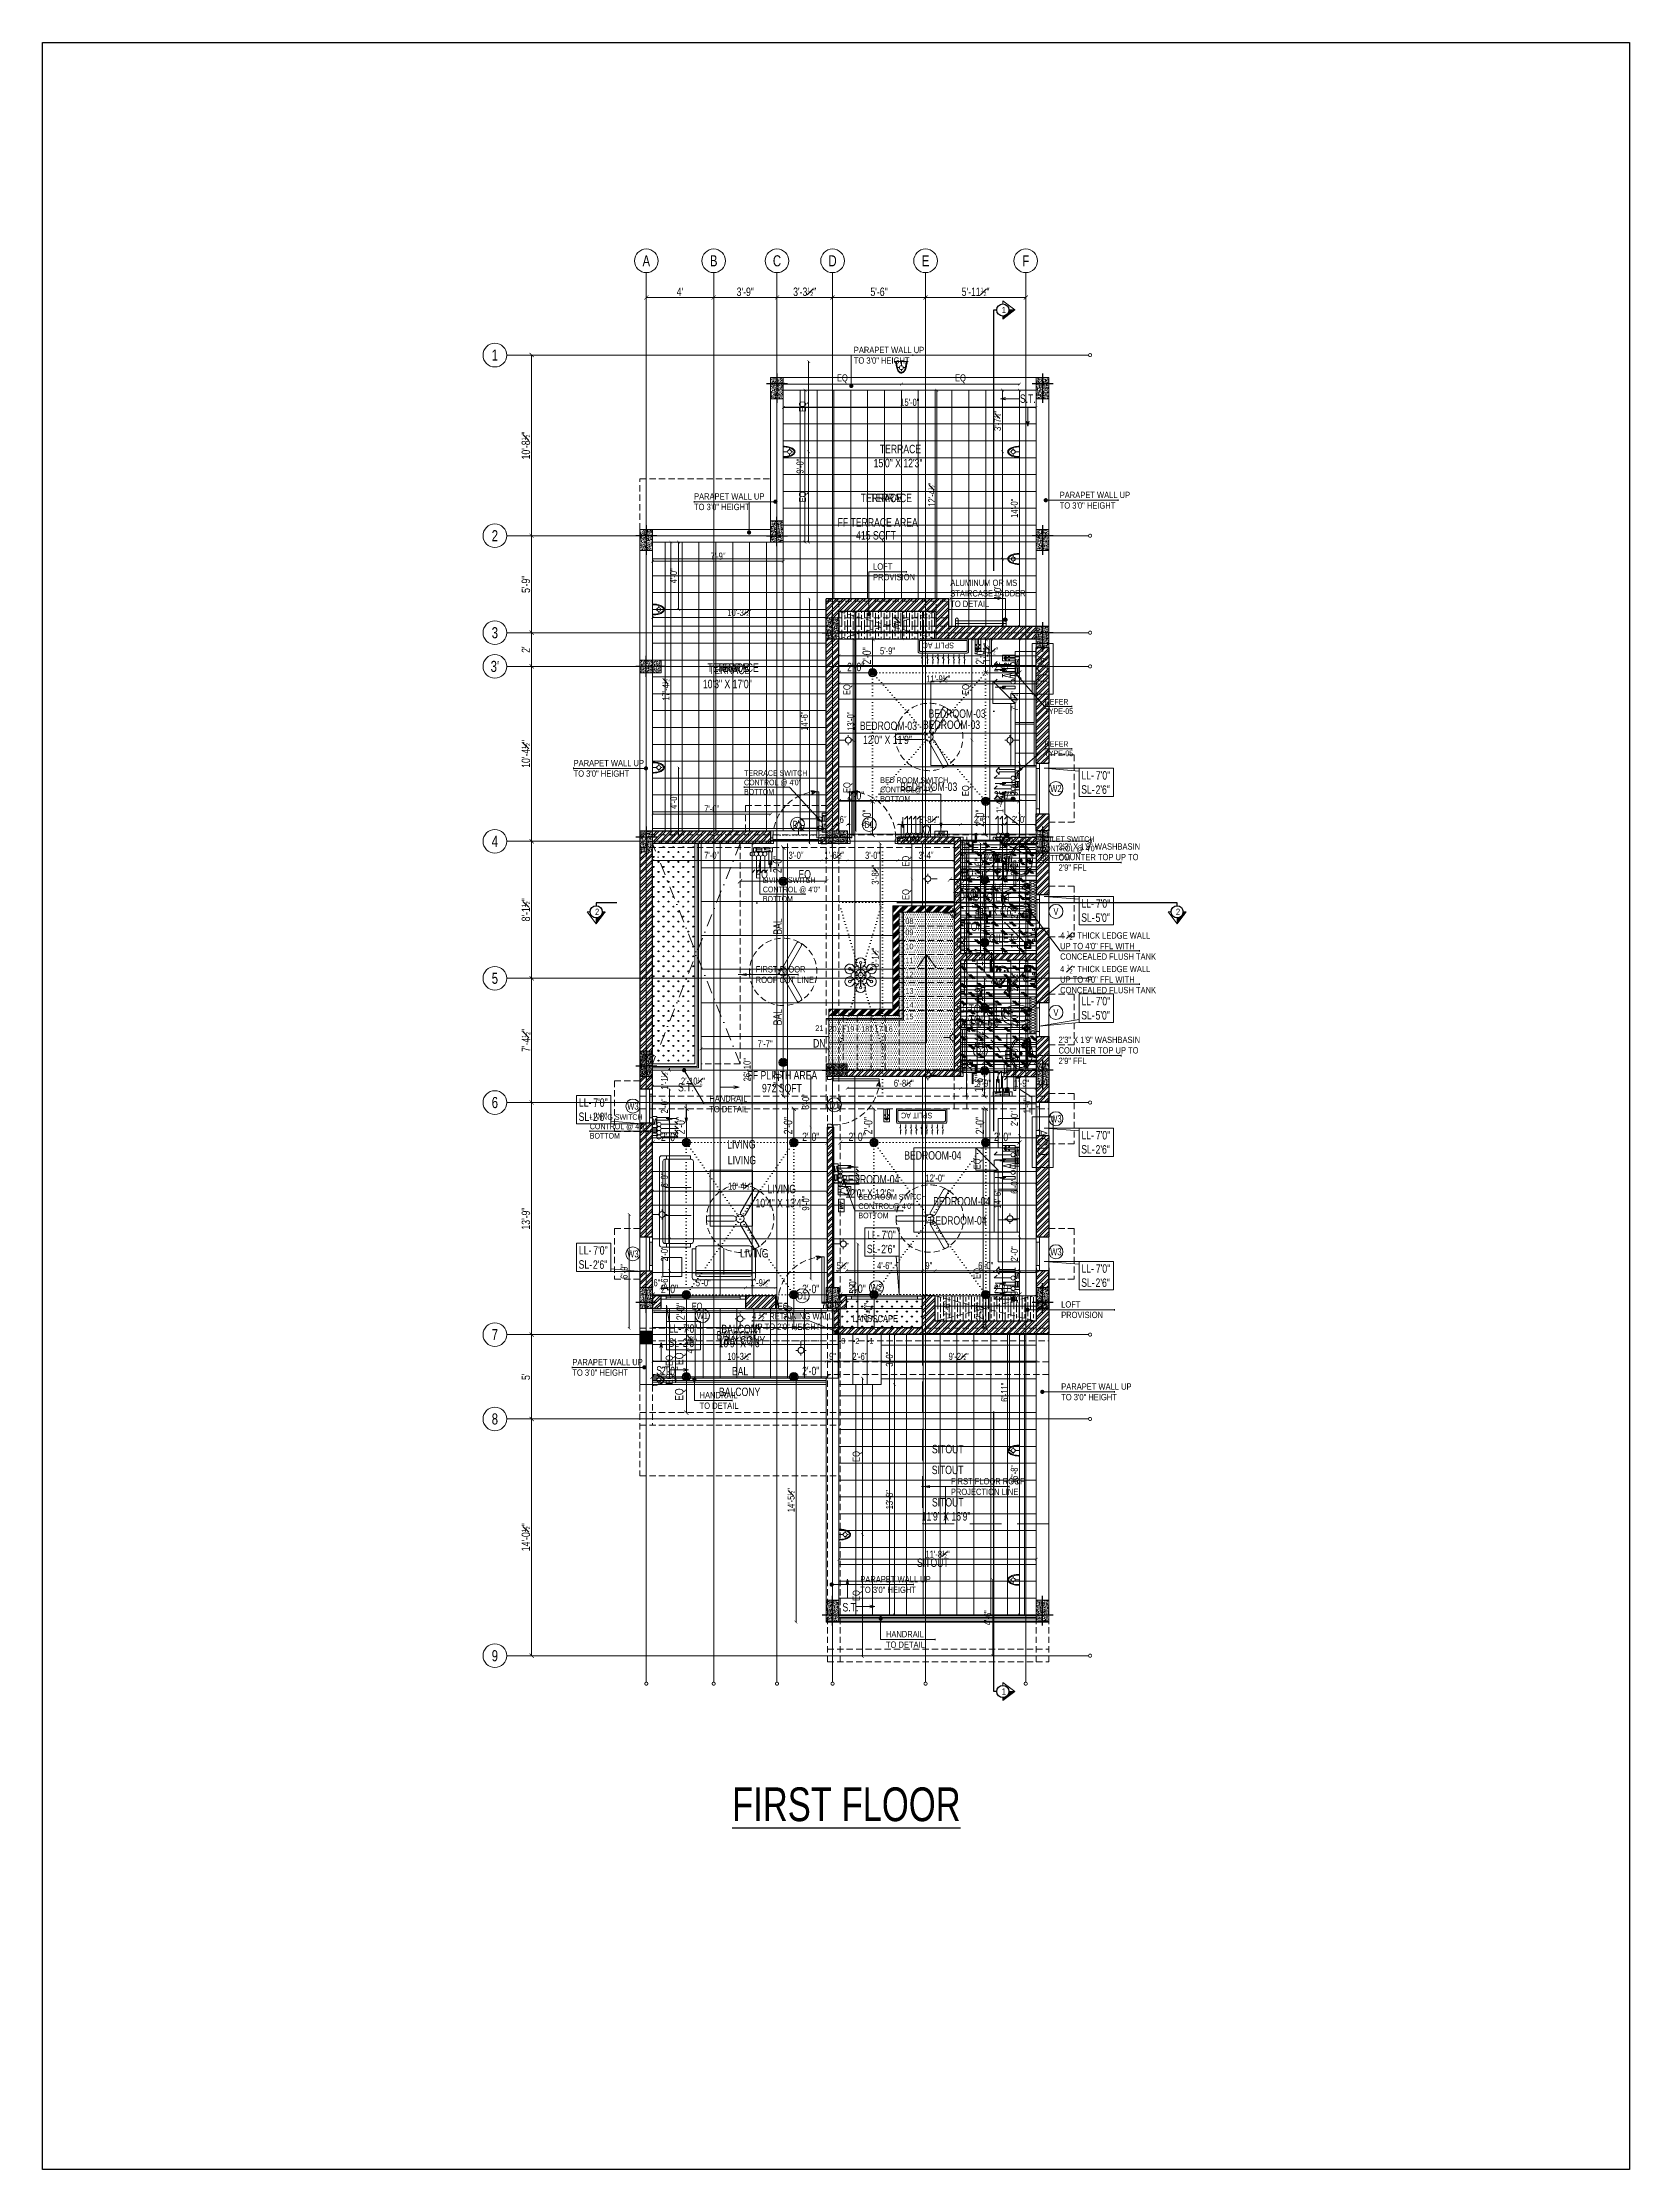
# Model space of a CAD drawing. Header units: inches. Extents: x 3365147 to 3374664, y 1380917 to 1384908.
# Drawn here: x 3371277 to 3372406, y 1382431 to 1383944 of the extents above; entities that cross this region are included whole.
import ezdxf
from ezdxf.enums import TextEntityAlignment as Align

# ---------------------------------------------------------------- set-up
doc = ezdxf.new("R2010")
doc.units = ezdxf.units.IN
doc.header["$LTSCALE"] = 18
doc.header["$MEASUREMENT"] = 0
doc.header["$PDSIZE"] = -1
for name, pattern in [('CENTER', [50.8, 31.75, -6.35, 6.35, -6.35]), ('CONTINOUS', [0]), ('DASHDOT', [1, 0.5, -0.25, 0, -0.25]), ('DOT2', [0.125, 0, -0.125]), ('HIDDEN', [0.375, 0.25, -0.125]), ('HIDDEN2', [0.1875, 0.125, -0.0625])]:
    doc.linetypes.add(name, pattern=pattern)
for name, color, linetype, lineweight in [('Area Text', 1, 'Continuous', 9), ('BC-TEXT_JOINERY', 3, 'Continuous', 15), ('BC-TEXT_JOINERY BORDER', 9, 'Continuous', 9), ('COLUMN-00 _BC', 1, 'Continuous', 20), ('COLUMN-00 CENTER LINE_BC', 5, 'Continuous', 30), ('COLUMN-00 HATCH_BC', 4, 'Continuous', 9), ('COLUMN-GRID LINE DIM__BC', 3, 'Continuous', 15), ('COUNTING TEXT_BC', 2, 'Continuous', 20), ('DETAIL-SECTION ARROW HATCH_BC', 252, 'CONTINOUS', 5), ('DETAIL-SECTION ARROW_BC', 1, 'CONTINOUS', 18), ('DETAIL-SECTION-00_BC', 2, 'DASHDOT', 25), ('DIM-03_BC', 1, 'Continuous', 9), ('DIM-04_BC', 3, 'Continuous', 9), ('DOOR-00 DROP LINE_BC', 3, 'Continuous', 13), ('DOOR-00 SHUTTER_BC', 40, 'Continuous', 9), ('DOOR-00_BC', 30, 'Continuous', 18), ('DOORS_THIN-BC', 252, 'Continuous', 5), ('ELECTRICAL-CEILING-POINTS DIM_BC', 230, 'Continuous', 9), ('ELECTRICAL-CEILING-POINTS GRID_BC', 41, 'DOT2', 20), ('ELECTRICAL-CEILING-POINTS-00_BC', 230, 'Continuous', 20), ('ELECTRICAL-CEILING-POINTS-02_BC', 231, 'Continuous', 5), ('ELECTRICAL-CEILING-TEXT_ROOM_BC', 2, 'Continuous', 9), ('ELECTRICAL-DIM_BC', 20, 'Continuous', 9), ('ELECTRICAL-ROOF BEAM LINE_BC', 1, 'HIDDEN', 15), ('ELECTRICAL-WALL-AC LAYOUT_BC', 90, 'Continuous', 0), ('ELECTRICAL-WALL-POINTS HATCH_BC', 252, 'Continuous', 5), ('ELECTRICAL-WALL-POINTS-00_BC', 20, 'Continuous', 20), ('ELECTRICAL-WALL-POINTS-01_BC', 136, 'Continuous', 9), ('ELECTRICAL-WALL-POINTS-02_BC', 21, 'Continuous', 5), ('ELECTRICAL-WALL-TEXT-01__BC', 4, 'Continuous', 9), ('ELECTRICAL-WALL-TEXT-01_ARROW_BC', 8, 'Continuous', 13), ('FABRICATION-00_BC', 154, 'Continuous', 18), ('FIXTURES-00_BC', 200, 'Continuous', 13), ('FURNITURES HATCH_BC', 203, 'Continuous', 5), ('FURNITURES-00_BC', 200, 'CONTINOUS', 13), ('GRID LINE-00_BC', 9, 'CENTER', 9), ('GRID LINE-TEXT BORDER_BC', 4, 'CONTINOUS', 15), ('GRID LINE-TEXT_BC', 2, 'CONTINOUS', 15), ('INTERIOR-FLOORING GRANITE_BC', 183, 'Continuous', 5), ('INTERIOR-FLOORING TILE-00 (VT)_BC', 125, 'Continuous', 5), ('INTERIOR-FLOORING TILE-01 (VT-1)_BC', 160, 'Continuous', 9), ('INTERIOR-FLOORING TILE-04_BC', 199, 'Continuous', 13), ('JOINERY TEXT BORDER_BC', 60, 'Continuous', 9), ('JOINERY TEXT_BC', 220, 'Continuous', 15), ('KITCHEN-PLATFORM_BC', 1, 'Continuous', 20), ('LANDSCAPE HATCH_BC', 96, 'Continuous', 5), ('LEVEL-DROP HATCH_BC', 4, 'Continuous', 9), ('LEVEL-DROP LINE_BC', 2, 'Continuous', 18), ('LINTEL LOFT-00_BC', 41, 'HIDDEN', 13), ('PLUMBING-DROP LINE_BC', 9, 'Continuous', 9), ('PLUMBING-FITTINGS_BC', 201, 'Continuous', 13), ('PLUMBING-LEDGE WALL HATCH_BC', 165, 'Continuous', 5), ('PLUMBING-LEDGE WALL-00_BC', 164, 'Continuous', 20), ('PLUMBING-LEVEL HATCH_BC', 9, 'Continuous', 5), ('PLUMBING-LEVEL LINE-00_BC', 1, 'Continuous', 15), ('ROOF-SLAB CUTOUT_BC', 4, 'DASHDOT', 9), ('SCHEME ROOM SIZE TEXT_BC', 2, 'Continuous', 18), ('SCHEME ROOM TEXT_BC', 2, 'Continuous', 25), ('STAIR-WAY ARROW_BC', 4, 'Continuous', 13), ('STAIR-WAY TEXT_BC', 2, 'Continuous', 20), ('STEPS-00_BC', 1, 'Continuous', 20), ('STEPS-01_BC', 1, 'HIDDEN', 15), ('STEPS-HANDRAIL-00_BC', 3, 'Continuous', 18), ('SUNSHADE_BC', 1, 'HIDDEN', 20), ('TEXT-00_ROOM_BC', 232, 'Continuous', 25), ('TEXT-02 _BC', 3, 'CONTINOUS', 18), ('TEXT-02_ARROW_BC', 4, 'Continuous', 13), ('TILE-START POINT ARROW-01_BC', 4, 'CONTINOUS', 13), ('TILE-START POINT TEXT-01_BC', 2, 'CONTINOUS', 18), ('WALL-00_BC', 7, 'Continuous', 30), ('WALL-04_BC', 4, 'Continuous', 15), ('WALL-06_BC', 9, 'Continuous', 9), ('WALL-4½ inch BRICK HATCH_BC', 252, 'Continuous', 5), ('WALL-9 inch BRICK HATCH_BC', 22, 'Continuous', 0), ('WINDOW-00 SHUTTER_BC', 40, 'Continuous', 9), ('WINDOWS-00_BC', 30, 'Continuous', 18)]:
    doc.layers.add(name, color=color, linetype=linetype, lineweight=lineweight)
doc.styles.add('BC-WALL_DIM', font='swisscl.ttf')
doc.styles.add('BC_JOINERY', font='swisscl.ttf')
doc.styles.add('DIM_BC', font='swisscl.ttf')
doc.styles.add('ROMANS', font='romans.shx', dxfattribs={"width": 0.75})
doc.styles.add('WD Room text', font='swisscl.ttf')
doc.dimstyles.new('BC-WALL_DIM-02', dxfattribs={"dimtxt": 4, "dimasz": 2, "dimexe": 4.5, "dimexo": 0, "dimgap": 1, "dimtad": 1, "dimdec": 4, "dimzin": 3, "dimdsep": 46, "dimlunit": 4, "dimtxsty": 'BC-WALL_DIM', "dimblk": 'ARCHTICK', "dimcen": 0.0625, "dimdle": 0.25, "dimse1": 1, "dimse2": 1, "dimclrd": 7, "dimclre": 4, "dimclrt": 256, "dimadec": 0, "dimazin": 0, "dimtfac": 0.5, "dimtdec": 4, "dimtix": 1, "dimtofl": 0, "dimtmove": 2, "dimatfit": 2, "dimfxl": 0, "dimfrac": 1, "dimtolj": 1, "dimtzin": 1, "dimlwd": -1, "dimarcsym": 0})
doc.dimstyles.new('DIM_BC', dxfattribs={"dimtxt": 4, "dimasz": 2, "dimexe": 4.5, "dimexo": 0, "dimgap": 1, "dimtad": 1, "dimdec": 4, "dimzin": 3, "dimdsep": 46, "dimlunit": 4, "dimtxsty": 'DIM_BC', "dimblk": 'ARCHTICK', "dimcen": 0.0625, "dimdle": 0.25, "dimse1": 1, "dimse2": 1, "dimclrd": 7, "dimclre": 4, "dimclrt": 256, "dimadec": 0, "dimazin": 0, "dimtfac": 0.5, "dimtdec": 4, "dimtix": 1, "dimtofl": 0, "dimtmove": 2, "dimatfit": 2, "dimfxl": 0, "dimfrac": 1, "dimtolj": 1, "dimtzin": 1, "dimlwd": -1, "dimarcsym": 0})
doc.dimstyles.new('WALL DIM-02_BC', dxfattribs={"dimtxt": 4, "dimasz": 2, "dimexe": 4.5, "dimexo": 0, "dimgap": 1, "dimtad": 1, "dimdec": 1, "dimzin": 0, "dimdsep": 46, "dimlunit": 4, "dimtxsty": 'BC-WALL_DIM', "dimblk": 'ARCHTICK', "dimcen": 0.0625, "dimdle": 0.25, "dimse1": 1, "dimse2": 1, "dimclrd": 7, "dimclre": 4, "dimclrt": 256, "dimadec": 0, "dimazin": 0, "dimtfac": 0.5, "dimtdec": 1, "dimtix": 1, "dimtofl": 0, "dimtmove": 2, "dimatfit": 2, "dimfxl": 0, "dimfrac": 1, "dimtolj": 1, "dimtzin": 1, "dimlwd": -1, "dimarcsym": 0})
doc.dimstyles.new("Working 10'", dxfattribs={"dimscale": 0.8, "dimtxt": 10, "dimasz": 4.5, "dimexe": 2.5, "dimexo": 3, "dimgap": 1.25, "dimtad": 1, "dimdec": 3, "dimzin": 3, "dimdsep": 46, "dimlunit": 4, "dimtxsty": 'WD Room text', "dimblk": 'ARCHTICK', "dimcen": 0, "dimclrd": 256, "dimclre": 1, "dimadec": 0, "dimazin": 0, "dimtfac": 0.6, "dimtdec": 3, "dimtix": 1, "dimtmove": 2, "dimatfit": 3, "dimfxl": 0, "dimfrac": 1, "dimtolj": 1, "dimtzin": 3, "dimlwd": -1, "dimlwe": -1, "dimarcsym": 0})
pattern_1 = [(45, (12, 0), (-2.3864853865, 2.3864853865), []), (45, (13.591, 0), (-2.3864853865, 2.3864853865), [])]
pattern_2 = [(45, (0, 22.9968), (-2.3864853865, 2.3864853865), []), (45, (1.591, 22.9968), (-2.3864853865, 2.3864853865), [])]
pattern_3 = [(45, (0.0006, 3), (-2.3864853865, 2.3864853865), []), (45, (1.5916, 3), (-2.3864853865, 2.3864853865), [])]
pattern_4 = [(45, (17.712754, -8.431633), (-0.0057024626, 0.0057024626), [])]
pattern_5 = [(320, (3371844.8185, 1383212.9679), (-0.15688, -1.79315), [0.1875, -2.0625]), (265, (3371844.8185, 1383212.9679), (1.88048, 0.34688), [0.15, -1.65]), (10.451, (3371844.8055, 1383212.8184), (1.7236, -1.44627), [0.15935, -1.75286]), (316.184, (3371845.3185, 1383212.9679), (-0.4138, -2.6681), [0.28125, -3.09375]), (6.636, (3371845.284, 1383212.7455), (2.4353, -2.33665), [0.23903, -2.6293]), (261.184, (3371845.3185, 1383212.9679), (2.4353, -2.33665), [0.225, -2.475]), (291, (3371845.1935, 1383212.7179), (-1.00655, -1.49227), [0.1875, -2.0625]), (236, (3371845.1935, 1383212.7179), (1.81288, -0.6083), [0.15, -1.65]), (341.451, (3371845.1096, 1383212.5935), (0.80633, -2.10056), [0.15935, -1.75286]), (307.5, (3371844.8185, 1383212.96785), (0.832235, -0.0304), [0, -1.63, 0, -1.675, 0, -1.65625]), (277.5, (3371844.8185, 1383212.96785), (0.98603, -0.657674), [0, -0.955, 0, -1.5925, 0, -0.63125]), (237.5, (3371844.8185, 1383213.52535), (-0.056387, -1.334556), [0, -0.625, 0, -1.95, 0, -2.5875]), (227.5, (3371844.8185, 1383213.7754), (0.25026, -1.45797), [0, -0.8125, 0, -1.295, 0, -1.8375])]
pattern_6 = [(230, (3371706.2587, 1383218.9695), (-1.79315, 0.15688), [0.1875, -2.0625]), (175, (3371706.2587, 1383218.9695), (0.34688, -1.88048), [0.15, -1.65]), (280.451, (3371706.1092, 1383218.9825), (-1.44627, -1.7236), [0.15935, -1.75286]), (226.184, (3371706.2587, 1383218.4695), (-2.6681, 0.4138), [0.28125, -3.09375]), (276.636, (3371706.0363, 1383218.504), (-2.33665, -2.4353), [0.239, -2.6293]), (171.184, (3371706.2587, 1383218.4695), (-2.33665, -2.4353), [0.225, -2.475]), (201, (3371706.0087, 1383218.5945), (-1.49227, 1.00655), [0.1875, -2.0625]), (146, (3371706.0087, 1383218.5945), (-0.6083, -1.81288), [0.15, -1.65]), (251.451, (3371705.8843, 1383218.6784), (-2.10056, -0.80633), [0.15935, -1.75286]), (217.5, (3371706.25866, 1383218.9695), (-0.0304, -0.832235), [0, -1.63, 0, -1.675, 0, -1.65625]), (187.5, (3371706.2587, 1383218.9695), (-0.657674, -0.98603), [0, -0.955, 0, -1.5925, 0, -0.63125]), (147.5, (3371706.81616, 1383218.9695), (-1.334556, 0.056387), [0, -0.625, 0, -1.95, 0, -2.5875]), (137.5, (3371707.0662, 1383218.9695), (-1.45797, -0.25026), [0, -0.8125, 0, -1.295, 0, -1.8375])]

msp = doc.modelspace()

# ---------------------------------------------------------------- texts
at = {"layer": 'Area Text', "char_height": 6, "attachment_point": 4, "style": 'WD Room text'}
for s, insert in [('\\pi-26.71101;FF TERRACE AREA  \\P\\pi-0.94168; ', (3371869.09699, 1383597.79848)), ('\\P\\pi-15.23394; 415 SQFT', (3371869.09699, 1383597.79848)), ('\\pi-23.77982;FF PLINTH AREA  \\P\\pi-0.94168; ', (3371802.10707, 1383204.38801)), ('\\P\\pi-15.23394; 972 SQFT', (3371802.10707, 1383204.38801))]:
    msp.add_mtext(s, dxfattribs=dict(at, insert=insert))
at = {"layer": 'COUNTING TEXT_BC', "char_height": 4, "attachment_point": 3, "style": 'DIM_BC'}
for s, insert in [('{\\fArial Narrow|b0|i0|c0|p34;08}', (3371896.41531, 1383321.03781)), ('{\\fArial Narrow|b0|i0|c0|p34;09}', (3371896.41531, 1383313.07412)), ('{\\fArial Narrow|b0|i0|c0|p34;10}', (3371896.41531, 1383303.07412)), ('{\\fArial Narrow|b0|i0|c0|p34;11}', (3371896.41531, 1383293.07412)), ('{\\fArial Narrow|b0|i0|c0|p34;12}', (3371896.41531, 1383283.07412)), ('{\\fArial Narrow|b0|i0|c0|p34;13}', (3371896.41531, 1383271.41513)), ('{\\fArial Narrow|b0|i0|c0|p34;14}', (3371896.41531, 1383261.41513)), ('{\\fArial Narrow|b0|i0|c0|p34;21}', (3371832.33567, 1383244.90003)), ('{\\fArial Narrow|b0|i0|c0|p34;20}', (3371841.67205, 1383244.35703)), ('{\\fArial Narrow|b0|i0|c0|p34;19}', (3371854.337, 1383244.35703)), ('{\\fArial Narrow|b0|i0|c0|p34;18}', (3371864.9634, 1383244.35703)), ('{\\fArial Narrow|b0|i0|c0|p34;17}', (3371874.55486, 1383244.35703)), ('{\\fArial Narrow|b0|i0|c0|p34;16}', (3371881.69588, 1383244.26656)), ('{\\fArial Narrow|b0|i0|c0|p34;15}', (3371896.41531, 1383253.18452)), ('{\\fArial Narrow|b0|i0|c0|p34;-3}', (3371847.9372, 1383022.30545)), ('{\\fArial Narrow|b0|i0|c0|p34;-2}', (3371857.9372, 1383022.30545)), ('{\\fArial Narrow|b0|i0|c0|p34;-1}', (3371867.9372, 1383022.30545))]:
    msp.add_mtext(s, dxfattribs=dict(at, insert=insert))
at = {"layer": 'Defpoints', "insert": (3371843.00501, 1382690.39139), "char_height": 24, "attachment_point": 4, "style": 'WD Room text'}
msp.add_mtext('\\pi-75.7038;{\\LFIRST FLOOR }', dxfattribs=at)
at = {"layer": 'ELECTRICAL-CEILING-TEXT_ROOM_BC', "char_height": 6, "attachment_point": 4, "style": 'DIM_BC'}
for s, insert in [('\\pi-13.46855;TERRACE \\P\\pi-0.94168; ', (3371872.26663, 1383615.20304)), ('\\pi-13.46855;TERRACE \\P\\pi-0.94168; ', (3371763.25218, 1383494.43129)), ('\\pi-20.13696;BEDROOM-03\\P\\pi-1.88336;  ', (3371907.02532, 1383409.68272)), ('\\pi-9.94561;TOILET \\P\\pi-0.94168; ', (3371934.43729, 1383331.69378)), ('\\pi-9.94561;TOILET \\P\\pi-0.94168; ', (3371933.22181, 1383241.04962)), ('\\pi-9.23001;LIVING \\P\\pi-1.88336;  ', (3371773.46517, 1383143.94902)), ('\\pi-20.16055;BEDROOM-04\\P\\pi-1.88336;  ', (3371909.98996, 1383147.30182)), ('\\pi-13.99934;BALCONY  \\P\\pi-0.94168; ', (3371771.99339, 1382979.03952)), ('\\pi-10.51573;SITOUT \\P\\pi-0.94168; ', (3371909.42515, 1382857.44405))]:
    msp.add_mtext(s, dxfattribs=dict(at, insert=insert))
at = {"layer": 'ELECTRICAL-WALL-TEXT-01__BC', "transparency": 33554687, "char_height": 4, "attachment_point": 4, "style": 'DIM_BC'}
for s, insert in [('REFER \\PTYPE-05', (3371989.67109, 1383471.80713)), ('REFER \\PTYPE-05', (3371989.67109, 1383441.77673)), ('TERRACE SWITCH \\PCONTROL @ 4\'0" \\PBOTTOM \\P ', (3371775.81944, 1383414.41708)), ('BED ROOM SWITCH \\PCONTROL@ 4\'0" \\PBOTTOM  \\P ', (3371872.74732, 1383409.3816)), ('TOILET SWITCH \\PCONTROL @ 4\'0" \\PBOTTOM\\P  ', (3371986.44639, 1383367.3768)), ('LIVING SWITCH \\PCONTROL @ 4\'0" \\PBOTTOM \\P ', (3371789.21586, 1383338.26184)), ('LIVING SWITCH \\PCONTROL @ 4\'0" \\PBOTTOM \\P ', (3371666.0705, 1383169.62944)), ('BED ROOM SWITCH \\PCONTROL@ 4\'0" \\PBOTTOM  \\P ', (3371857.23177, 1383112.88138))]:
    msp.add_mtext(s, dxfattribs=dict(at, insert=insert))
at = {"layer": 'INTERIOR-FLOORING TILE-00 (VT)_BC', "char_height": 6, "attachment_point": 4, "style": 'DIM_BC'}
for s, insert in [('\\pi-20.13696;BEDROOM-03\\P\\pi-1.88336;  ', (3371927.20284, 1383461.73234)), ('\\pi-20.16055;BEDROOM-04\\P\\pi-1.88336;  ', (3371927.92196, 1383101.0024)), ('\\pi-9.23001;LIVING \\P\\pi-1.88336;  ', (3371782.24967, 1383077.67089))]:
    msp.add_mtext(s, dxfattribs=dict(at, insert=insert))
at = {"layer": 'INTERIOR-FLOORING TILE-01 (VT-1)_BC', "char_height": 6}
for s, insert, attachment_point, style in [('TOILET  \\P ', (3371954.30577, 1383333.76362), 6, 'WD Room text'), ('\\pi-9.94561;TOILET \\P\\pi-0.94168; ', (3371943.3457, 1383310.1527), 4, 'DIM_BC'), ('TOILET  \\P ', (3371957.29074, 1383244.10305), 6, 'WD Room text')]:
    msp.add_mtext(s, dxfattribs=dict(at, insert=insert, attachment_point=attachment_point, style=style))
at = {"layer": 'INTERIOR-FLOORING TILE-04_BC', "char_height": 6, "attachment_point": 4, "style": 'DIM_BC'}
for s, insert in [('\\pi-13.46855;TERRACE \\P\\pi-0.94168; ', (3371879.38037, 1383615.20304)), ('\\pi-13.46855;TERRACE \\P\\pi-0.94168; ', (3371770.36591, 1383494.43129)), ('\\pi-13.99934;BALCONY  \\P\\pi-0.94168; ', (3371770.23528, 1383019.25054)), ('\\pi-10.51573;SITOUT \\P\\pi-0.94168; ', (3371919.92932, 1382923.50221))]:
    msp.add_mtext(s, dxfattribs=dict(at, insert=insert))
at = {"layer": 'SCHEME ROOM SIZE TEXT_BC', "transparency": 33554687, "char_height": 6, "attachment_point": 4, "style": 'DIM_BC'}
for s, insert in [('\\P\\pi-17.83683;15\'0" X 12\'3"', (3371885.8919, 1383650.00757)), ('\\P\\pi-17.83683;10\'3" X 17\'0"', (3371764.37606, 1383492.80763)), ('\\P\\pi-17.83683;12\'0" X 11\'9"', (3371878.34357, 1383453.04404)), ('\\P\\pi-14.18611;4\'6" X 6\'6"', (3371954.4476, 1383331.00651)), ('\\P\\pi-14.18611;4\'6" X 6\'6"', (3371945.55905, 1383251.75988)), ('\\P\\pi-17.83683;10\'4" X 13\'4"', (3371801.84929, 1383123.3947)), ('\\P\\pi-17.83683;12\'0" X 12\'6"', (3371865.82841, 1383130.26749)), ('\\P\\pi-15.9574;10\'9" X 4\'6"', (3371773.68241, 1383023.76097)), ('\\P\\pi-17.83683;11\'9" X 16\'9"', (3371920.03876, 1382900.45715))]:
    msp.add_mtext(s, dxfattribs=dict(at, insert=insert))
at = {"layer": 'SCHEME ROOM TEXT_BC', "transparency": 33554687, "char_height": 6, "attachment_point": 4, "style": 'DIM_BC'}
for s, insert in [('\\pi-13.46855;TERRACE \\P\\pi-0.94168; ', (3371885.8919, 1383650.00757)), ('\\pi-13.46855;TERRACE \\P\\pi-0.94168; ', (3371764.37606, 1383492.80763)), ('\\pi-20.13696;BEDROOM-03\\P\\pi-1.88336;  ', (3371878.34357, 1383453.04404)), ('\\pi-9.94561;TOILET \\P\\pi-0.94168; ', (3371954.4476, 1383331.00651)), ('\\pi-9.94561;TOILET \\P\\pi-0.94168; ', (3371945.55905, 1383251.75988)), ('\\pi-20.16055;BEDROOM-04\\P\\pi-1.88336;  ', (3371865.82841, 1383130.26749)), ('\\pi-9.23001;LIVING \\P\\pi-1.88336;  ', (3371801.84929, 1383123.3947)), ('\\pi-13.99934;BALCONY  \\P\\pi-0.94168; ', (3371773.68241, 1383023.76097)), ('\\pi-10.51573;SITOUT \\P\\pi-0.94168; ', (3371920.03876, 1382900.45715))]:
    msp.add_mtext(s, dxfattribs=dict(at, insert=insert))
at = {"layer": 'STAIR-WAY TEXT_BC', "insert": (3371828.82916, 1383232.11962), "char_height": 6, "attachment_point": 4, "rotation": 0.00000003, "style": 'WD Room text'}
msp.add_mtext('\\pi-3.8945;DN', dxfattribs=at)
at = {"layer": 'TEXT-00_ROOM_BC', "attachment_point": 4, "style": 'WD Room text'}
for s, insert, char_height in [('\\pi-13.46855;TERRACE \\P\\pi-0.94168; ', (3371872.26663, 1383615.20304), 6), ('\\pi-13.46855;TERRACE \\P\\pi-0.94168; ', (3371763.25218, 1383494.43129), 6), ('\\pi-20.13696;BEDROOM-03\\P\\pi-1.88336;  ', (3371923.26801, 1383453.80768), 6), ('\\pi-9.94561;TOILET \\P\\pi-0.94168; ', (3371956.34687, 1383301.7281), 6), ('\\pi-9.94561;TOILET \\P\\pi-0.94168; ', (3371954.4476, 1383249.32652), 6), ('\\pi-9.23001;LIVING \\P\\pi-1.88336;  ', (3371773.06031, 1383155.19894), 6), ('\\pi-20.16055;BEDROOM-04\\P\\pi-1.88336;  ', (3371930.54825, 1383114.69668), 6), ('\\pi-14.87058;LANDSCAPE', (3371867.85558, 1383036.14843), 5), ('\\pi-13.99934;BALCONY  \\P\\pi-0.94168; ', (3371775.48688, 1383015.6637), 6), ('\\pi-10.51573;SITOUT \\P\\pi-0.94168; ', (3371920.03876, 1382938.29341), 6)]:
    msp.add_mtext(s, dxfattribs=dict(at, insert=insert, char_height=char_height))
at = {"layer": 'TEXT-02 _BC', "char_height": 4.5, "attachment_point": 4, "style": 'DIM_BC'}
for s, insert in [('PARAPET WALL UP \\PTO 3\'0" HEIGHT', (3371853.94096, 1383721.77404)), ('PARAPET WALL UP \\PTO 3\'0" HEIGHT', (3371740.2234, 1383617.53921)), ('PARAPET WALL UP \\PTO 3\'0" HEIGHT', (3372000.4489, 1383618.59842)), ('LOFT \\PPROVISION  ', (3371867.68088, 1383567.63794)), ('ALUMINUM OR MS \\PSTAIRCASE LADDER  \\PTO DETAIL \\P ', (3371922.54452, 1383548.56419)), ('PARAPET WALL UP \\PTO 3\'0" HEIGHT', (3371654.55475, 1383427.78711)), ('2\'3" X 1\'9" WASHBASIN \\PCOUNTER TOP UP TO \\P2\'9" FFL\\P ', (3371999.61098, 1383360.88109)), ('\\A1;4 {\\H0.7x;\\S1#2;}" THICK LEDGE WALL\\PUP TO 4\'0" FFL WITH \\P{\\A0;CONCEALED FLUSH TANK}\\P ', (3372000.77065, 1383298.00974)), ('\\A1;FIRST FLOOR \\PROOF CUT LINE', (3371784.11923, 1383281.00156)), ('\\A1;4 {\\H0.7x;\\S1#2;}" THICK LEDGE WALL\\PUP TO 4\'0" FFL WITH \\P{\\A0;CONCEALED FLUSH TANK}\\P ', (3372000.77065, 1383274.16801)), ('2\'3" X 1\'9" WASHBASIN \\PCOUNTER TOP UP TO \\P2\'9" FFL\\P ', (3371999.61098, 1383223.32728)), ('HANDRAIL \\PTO DETAIL ', (3371751.10927, 1383188.95666)), ('LOFT \\PPROVISION  ', (3372001.4924, 1383042.53469)), ('\\A1;4 {\\H0.7x;\\S1#2;}" RETAINING WALL \\PUP TO 2\'0" HEIGHT  ', (3371781.54438, 1383034.61164)), ('PARAPET WALL UP \\PTO 3\'0" HEIGHT', (3371653.64272, 1383001.49264)), ('PARAPET WALL UP \\PTO 3\'0" HEIGHT', (3372001.4924, 1382984.05292)), ('HANDRAIL \\PTO DETAIL ', (3371744.20396, 1382977.94234)), ('\\A1;FIRST FLOOR ROOF \\PPROJECTION LINE', (3371923.01066, 1382916.65017)), ('PARAPET WALL UP \\PTO 3\'0" HEIGHT', (3371858.53548, 1382846.92543)), ('HANDRAIL \\PTO DETAIL ', (3371876.76841, 1382807.87471))]:
    msp.add_mtext(s, dxfattribs=dict(at, insert=insert))
at = {"layer": 'TILE-START POINT TEXT-01_BC', "char_height": 6, "attachment_point": 5, "style": 'DIM_BC'}
for insert in [(3371977.75866, 1383690.8719), (3371734.49481, 1383200.83518), (3371718.93605, 1382999.24943), (3371851.50049, 1382830.74991)]:
    msp.add_mtext('S.T.', dxfattribs=dict(at, insert=insert))

# ---------------------------------------------------------------- blocks, each defined once
blk = doc.blocks.new('*U179')
for p, q in [((29, -27.4), (29, -3)), ((29, -7), (32, -7)), ((31, -1), (81, -1)), ((32, -27.4), (32, -5.7)), ((32, -6), (80, -6)), ((32, -9), (80, -9)), ((33.7, -4), (78.3, -4)), ((56, -5.7), (56, -28)), ((80, -5.7), (80, -27.4)), ((80, -5.7), (80, -28)), ((83, -7), (80, -7)), ((83, -3), (83, -27.4)), ((1, -31), (1, -105)), ((27.4, -29), (3, -29)), ((4, -33.7), (4, -102.3)), ((27.4, -32), (5.7, -32)), ((6, -32), (6, -104)), ((7, -29), (7, -32)), ((9, -32), (9, -104)), ((27.4, -29), (27.4, -32)), ((28, -32), (27.4, -32)), ((29, -27.4), (32, -27.4)), ((30, -34), (30, -102)), ((32, -28), (32, -27.4)), ((34, -30), (78, -30)), ((83, -27.4), (80, -27.4)), ((6, -56), (28, -56)), ((6, -80), (28, -80)), ((3, -107), (27.4, -107)), ((5.7, -104), (27.4, -104)), ((6, -104), (28, -104)), ((7, -107), (7, -104)), ((27.4, -107), (27.4, -104))]:
    blk.add_line(p, q)
blk.add_lwpolyline([(20, -20), (4, -20), (4, -4), (20, -4)], close=True)
at = {"ltscale": 200}
blk.add_lwpolyline([(44.4, -46.8), (80.4, -46.8), (80.4, -94.8), (44.4, -94.8)], close=True, dxfattribs=at)
for centre, radius, start, end in [((31, -3), 2, 90, 180), ((33.7, -5.7), 1.71, 90, 180), ((78.3, -5.7), 1.71, 0, 90), ((81, -3), 2, 360, 90), ((3, -31), 2, 90, 180), ((5.7, -33.7), 1.71, 90, 180), ((28, -34), 2, 360, 90), ((34, -28), 2, 180, 270), ((78, -28), 2, 270, 360), ((3, -105), 2, 180, 270), ((5.7, -102.3), 1.71, 180, 270), ((28, -102), 2, 270, 360)]:
    blk.add_arc(centre, radius, start, end)
blk = doc.blocks.new('*U640')
for p, q in [((0, 8.9), (24, 8.9)), ((0, 2.1), (24, 2.1)), ((3.6, -0.1), (3.6, 2.1)), ((20.4, -0.1), (20.4, 2.1)), ((0, -0.1), (24, -0.1))]:
    blk.add_line(p, q)
at = {"layer": 'SUNSHADE_BC'}
blk.add_lwpolyline([(-6, 8.9), (-6, 26.9), (30, 26.9), (30, 8.9)], dxfattribs=at)
at = {"layer": 'WINDOW-00 SHUTTER_BC', "const_width": 0.4}
blk.add_lwpolyline([(20.4, 1), (3.6, 1)], dxfattribs=at)
blk = doc.blocks.new('ARROW_C')
at = {"layer": 'DOORS_THIN-BC'}
h = blk.add_hatch(dxfattribs=at)
h.set_pattern_fill('ANSI31', color=256, scale=1.44, angle=82.3434, style=0)
h.set_pattern_definition([(127.34338, (-488.62617, 65.37046), (-0.1431026, -0.109186286), [])])
edge = h.paths.add_edge_path()
edge.add_arc((5.8, -19.9), 20.8, 91.0832, 106.228)
edge.add_arc((-1.5, -25.9), 26, 77.925, 86.7618, ccw=False)
edge.add_line((4, -0.5), (5.4, 0.8))
blk.add_lwpolyline([(0, 0, -0.066178), (5.4, 0.8), (4, -0.5), (4.6, -2.5, 0.063591), (0, 0)], format="xyb")
blk.add_arc((-1.5, -25.9), 26, 77.9256, 86.7611)
blk = doc.blocks.new('*U156')
for points in [[(2, 0), (0, 0), (0, 4), (1.6, 4), (3.1, 4), (3.1, 36.8), (1.6, 36.8), (1.6, 4), (1.6, 2.5), (2, 2.5)], [(34.4, 2.5), (34.4, 4), (36, 4), (36, 0), (34, 0), (34, 2.5)]]:
    blk.add_lwpolyline(points, close=True)
at = {"layer": 'DOOR-00 SHUTTER_BC', "linetype": 'HIDDEN'}
blk.add_arc((1.6, 4.1), 32.8, 359.8736, 85.8417, dxfattribs=at)
at = {"layer": 'DOOR-00 SHUTTER_BC', "lineweight": 13, "ltscale": 0.01, "xscale": 0.8000000000007759, "yscale": 0.8000000000007759, "zscale": 0.8000000000007759, "rotation": 359.0774398910439}
blk.add_blockref('ARROW_C', (3.1, 36.8), dxfattribs=at)
blk = doc.blocks.new('*U208')
for points in [[(2, 0), (0, 0), (0, 4), (1.6, 4), (3.1, 4), (3.1, 33.8), (1.6, 33.8), (1.6, 4), (1.6, 2.5), (2, 2.5)], [(31.4, 2.5), (31.4, 4), (33, 4), (33, 0), (31, 0), (31, 2.5)]]:
    blk.add_lwpolyline(points, close=True)
at = {"layer": 'DOOR-00 DROP LINE_BC', "ltscale": 0.01}
blk.add_line((2, 2.8), (31, 2.8), dxfattribs=at)
at = {"layer": 'DOOR-00 SHUTTER_BC', "linetype": 'HIDDEN'}
blk.add_arc((1.6, 4.1), 29.8, 359.8736, 85.8417, dxfattribs=at)
at = {"layer": 'DOOR-00 SHUTTER_BC', "lineweight": 13, "ltscale": 0.01, "xscale": 0.8000000000007759, "yscale": 0.8000000000007759, "zscale": 0.8000000000007759, "rotation": 359.0774398910439}
blk.add_blockref('ARROW_C', (3.1, 33.8), dxfattribs=at)
blk = doc.blocks.new('*U110')
for points in [[(2, 0), (0, 0), (0, 4), (1.6, 4), (3.1, 4), (3.1, 30.8), (1.6, 30.8), (1.6, 4), (1.6, 2.5), (2, 2.5)], [(28.4, 2.5), (28.4, 4), (30, 4), (30, 0), (28, 0), (28, 2.5)]]:
    blk.add_lwpolyline(points, close=True)
at = {"layer": 'DOOR-00 DROP LINE_BC', "ltscale": 0.01}
blk.add_line((2, 2.8), (28, 2.8), dxfattribs=at)
at = {"layer": 'DOOR-00 SHUTTER_BC', "linetype": 'HIDDEN'}
blk.add_arc((1.6, 4.1), 26.8, 359.8736, 85.8417, dxfattribs=at)
at = {"layer": 'DOOR-00 SHUTTER_BC', "lineweight": 13, "ltscale": 0.01, "xscale": 0.8000000000007759, "yscale": 0.8000000000007759, "zscale": 0.8000000000007759, "rotation": 359.0774398910439}
blk.add_blockref('ARROW_C', (3.1, 30.8), dxfattribs=at)
blk = doc.blocks.new('*U33')
for p, q in [((21, 0), (0, 0)), ((0, 0), (0, -15)), ((21, 0), (21, -75)), ((81, 0), (21, 0)), ((21, 0), (81, 0)), ((81, -75), (81, 0)), ((81, 0), (102, 0)), ((102, -15), (102, 0)), ((21, -15), (0, -15)), ((21, -1.5), (81, -1.5)), ((21, -31), (36.9, -15.1)), ((29.8, -1.5), (29.8, -18)), ((81, -15), (36.9, -15)), ((36.9, -15.1), (36.9, -31)), ((50.4, -1.5), (50.4, -15)), ((51.6, -15), (51.6, -1.5)), ((72.2, -15), (72.2, -1.5)), ((81, -15), (102, -15)), ((34, -18), (29.8, -18)), ((81, -18), (36.9, -18)), ((36.9, -31), (21, -31)), ((81, -75), (21, -75))]:
    blk.add_line(p, q)
blk = doc.blocks.new('*U281')
for p, q in [((0, 8.9), (24, 8.9)), ((0, 2.1), (24, 2.1)), ((3.6, -0.1), (3.6, 2.1)), ((20.4, -0.1), (20.4, 2.1)), ((0, -0.1), (24, -0.1))]:
    blk.add_line(p, q)
at = {"layer": 'SUNSHADE_BC'}
blk.add_lwpolyline([(-6, 8.9), (-6, 26.9), (30, 26.9), (30, 8.9)], dxfattribs=at)
at = {"layer": 'WINDOW-00 SHUTTER_BC', "const_width": 0.4}
blk.add_lwpolyline([(20.4, 1), (3.6, 1)], dxfattribs=at)
blk = doc.blocks.new('*U992')
for points in [[(2, 0), (0, 0), (0, 4), (1.6, 4), (3.1, 4), (3.1, 36.8), (1.6, 36.8), (1.6, 4), (1.6, 2.5), (2, 2.5)], [(34.4, 2.5), (34.4, 4), (36, 4), (36, 0), (34, 0), (34, 2.5)]]:
    blk.add_lwpolyline(points, close=True)
at = {"layer": 'DOOR-00 SHUTTER_BC', "linetype": 'HIDDEN'}
blk.add_arc((1.6, 4.1), 32.8, 359.8736, 85.8417, dxfattribs=at)
at = {"layer": 'DOOR-00 SHUTTER_BC', "lineweight": 13, "ltscale": 0.01, "xscale": 0.8000000000007759, "yscale": 0.8000000000007759, "zscale": 0.8000000000007759, "rotation": 359.0774398910439}
blk.add_blockref('ARROW_C', (3.1, 36.8), dxfattribs=at)
blk = doc.blocks.new('*U704')
for points in [[(2, 0), (0, 0), (0, 4), (1.6, 4), (3.1, 4), (3.1, 36.8), (1.6, 36.8), (1.6, 4), (1.6, 2.5), (2, 2.5)], [(34.4, 2.5), (34.4, 4), (36, 4), (36, 0), (34, 0), (34, 2.5)]]:
    blk.add_lwpolyline(points, close=True)
at = {"layer": 'DOOR-00 SHUTTER_BC', "linetype": 'HIDDEN'}
blk.add_arc((1.6, 4.1), 32.8, 359.8736, 85.8417, dxfattribs=at)
at = {"layer": 'DOOR-00 SHUTTER_BC', "lineweight": 13, "ltscale": 0.01, "xscale": 0.8000000000007759, "yscale": 0.8000000000007759, "zscale": 0.8000000000007759, "rotation": 359.0774398910439}
blk.add_blockref('ARROW_C', (3.1, 36.8), dxfattribs=at)
blk = doc.blocks.new('*U1375')
for points in [[(2, 0), (0, 0), (0, 4), (1.6, 4), (3.1, 4), (3.1, 36.8), (1.6, 36.8), (1.6, 4), (1.6, 2.5), (2, 2.5)], [(34.4, 2.5), (34.4, 4), (36, 4), (36, 0), (34, 0), (34, 2.5)]]:
    blk.add_lwpolyline(points, close=True)
at = {"layer": 'DOOR-00 DROP LINE_BC', "ltscale": 0.01}
blk.add_line((2, 2.8), (34, 2.8), dxfattribs=at)
at = {"layer": 'DOOR-00 SHUTTER_BC', "linetype": 'HIDDEN'}
blk.add_arc((1.6, 4.1), 32.8, 359.8736, 85.8417, dxfattribs=at)
at = {"layer": 'DOOR-00 SHUTTER_BC', "lineweight": 13, "ltscale": 0.01, "xscale": 0.8000000000007759, "yscale": 0.8000000000007759, "zscale": 0.8000000000007759, "rotation": 359.0774398910439}
blk.add_blockref('ARROW_C', (3.1, 36.8), dxfattribs=at)
blk = doc.blocks.new('*U233')
for p, q in [((0, 8.9), (36, 8.9)), ((0, 2.1), (36, 2.1)), ((3.6, -0.1), (3.6, 2.1)), ((32.4, -0.1), (32.4, 2.1)), ((0, -0.1), (36, -0.1))]:
    blk.add_line(p, q)
at = {"layer": 'SUNSHADE_BC'}
blk.add_lwpolyline([(-6, 8.9), (-6, 26.9), (42, 26.9), (42, 8.9)], dxfattribs=at)
at = {"layer": 'WINDOW-00 SHUTTER_BC', "const_width": 0.4}
blk.add_lwpolyline([(32.4, 1), (3.6, 1)], dxfattribs=at)
blk = doc.blocks.new('*U663')
for p, q in [((0, 8.9), (60, 8.9)), ((0, 2.1), (60, 2.1)), ((3.6, -0.1), (3.6, 2.1)), ((56.4, -0.1), (56.4, 2.1)), ((0, -0.1), (60, -0.1))]:
    blk.add_line(p, q)
at = {"layer": 'WINDOW-00 SHUTTER_BC', "const_width": 0.4}
blk.add_lwpolyline([(56.4, 1), (3.6, 1)], dxfattribs=at)
blk = doc.blocks.new('*U2038')
for p, q in [((0, 8.9), (54, 8.9)), ((0, 2.1), (54, 2.1)), ((3.6, -0.1), (3.6, 2.1)), ((50.4, -0.1), (50.4, 2.1)), ((0, -0.1), (54, -0.1))]:
    blk.add_line(p, q)
at = {"layer": 'WINDOW-00 SHUTTER_BC', "const_width": 0.4}
blk.add_lwpolyline([(50.4, 1), (3.6, 1)], dxfattribs=at)
blk = doc.blocks.new('ARCHTICK')
at = {"color": 0, "const_width": 0.15}
blk.add_lwpolyline([(-0.5, -0.5), (0.5, 0.5)], dxfattribs=at)
blk = doc.blocks.new('*D870')
at = {"layer": 'Defpoints', "color": 0, "transparency": 16777216}
for p in [(3371912.5, 1383519.8), (3371983.8, 1383519.8), (3371983.8, 1383507.8)]:
    blk.add_point(p, dxfattribs=at)
at = {"layer": 'DIM-04_BC', "color": 7, "linetype": 'Continuous', "transparency": 16777216}
blk.add_line((3371912.3, 1383507.8), (3371984, 1383507.8), dxfattribs=at)
at = {"layer": 'DIM-04_BC', "color": 7, "transparency": 16777216, "xscale": 2, "yscale": 2, "zscale": 2, "rotation": 180}
blk.add_blockref('ARCHTICK', (3371912.5, 1383507.8), dxfattribs=at)
at = {"layer": 'DIM-04_BC', "color": 7, "transparency": 16777216, "xscale": 2, "yscale": 2, "zscale": 2}
blk.add_blockref('ARCHTICK', (3371983.8, 1383507.8), dxfattribs=at)
at = {"layer": 'DIM-04_BC', "transparency": 16777216, "insert": (3371948.1, 1383511.4), "char_height": 5, "attachment_point": 5, "style": 'DIM_BC'}
blk.add_mtext('\\A1;5\'-11{\\H0.5x;\\S1#2;}"', dxfattribs=at)
blk = doc.blocks.new('_ArchTick')
at = {"color": 0, "linetype": 'ByBlock', "const_width": 0.15}
blk.add_lwpolyline([(-0.5, -0.5), (0.5, 0.5)], dxfattribs=at)
blk = doc.blocks.new('*D871')
at = {"layer": 'Defpoints', "color": 0, "transparency": 16777216}
for p in [(3371843.3, 1383519.8), (3371912.5, 1383519.8), (3371843.3, 1383507.8)]:
    blk.add_point(p, dxfattribs=at)
at = {"layer": 'DIM-04_BC', "color": 7, "linetype": 'Continuous', "transparency": 16777216}
blk.add_line((3371912.8, 1383507.8), (3371843.1, 1383507.8), dxfattribs=at)
at = {"layer": 'DIM-04_BC', "color": 7, "transparency": 16777216, "xscale": 2, "yscale": 2, "zscale": 2, "rotation": 180}
blk.add_blockref('ARCHTICK', (3371843.3, 1383507.8), dxfattribs=at)
at = {"layer": 'DIM-04_BC', "color": 7, "transparency": 16777216, "xscale": 2, "yscale": 2, "zscale": 2}
blk.add_blockref('ARCHTICK', (3371912.5, 1383507.8), dxfattribs=at)
at = {"layer": 'DIM-04_BC', "transparency": 16777216, "insert": (3371877.9, 1383511.4), "char_height": 5, "attachment_point": 5, "style": 'DIM_BC'}
blk.add_mtext('\\A1;5\'-9"', dxfattribs=at)
blk = doc.blocks.new('*D872')
at = {"layer": 'Defpoints', "color": 0, "transparency": 16777216}
for p in [(3371888.5, 1383539.3), (3371912.5, 1383539.3), (3371912.5, 1383519.8)]:
    blk.add_point(p, dxfattribs=at)
at = {"layer": 'DIM-04_BC', "color": 7, "linetype": 'Continuous', "transparency": 16777216}
blk.add_line((3371888.5, 1383519.6), (3371888.5, 1383539.6), dxfattribs=at)
at = {"layer": 'DIM-04_BC', "color": 7, "transparency": 16777216, "xscale": 2, "yscale": 2, "zscale": 2}
for p, rotation in [((3371888.5, 1383539.3), 90), ((3371888.5, 1383519.8), 270)]:
    blk.add_blockref('ARCHTICK', p, dxfattribs=dict(at, rotation=rotation))
at = {"layer": 'DIM-04_BC', "transparency": 16777216, "insert": (3371885, 1383529.6), "char_height": 5, "attachment_point": 5, "rotation": 90, "style": 'DIM_BC'}
blk.add_mtext('\\A1;1\'-7{\\H0.5x;\\S1#2;}"', dxfattribs=at)
blk = doc.blocks.new('*D873')
at = {"layer": 'Defpoints', "color": 0, "transparency": 16777216}
for p in [(3371843.3, 1383511.7), (3371984.8, 1383508.8), (3371843.3, 1383487.9)]:
    blk.add_point(p, dxfattribs=at)
at = {"layer": 'DIM-03_BC', "color": 7, "linetype": 'Continuous', "transparency": 16777216}
blk.add_line((3371985, 1383487.9), (3371843.1, 1383487.9), dxfattribs=at)
at = {"layer": 'DIM-03_BC', "color": 7, "transparency": 16777216, "xscale": 2, "yscale": 2, "zscale": 2, "rotation": 180}
blk.add_blockref('ARCHTICK', (3371843.3, 1383487.9), dxfattribs=at)
at = {"layer": 'DIM-03_BC', "color": 7, "transparency": 16777216, "xscale": 2, "yscale": 2, "zscale": 2}
blk.add_blockref('ARCHTICK', (3371984.8, 1383487.9), dxfattribs=at)
at = {"layer": 'DIM-03_BC', "transparency": 16777216, "insert": (3371914, 1383491.4), "char_height": 5, "attachment_point": 5, "style": 'DIM_BC'}
blk.add_mtext('\\A1;11\'-9{\\H0.5x;\\S1#2;}"', dxfattribs=at)
blk = doc.blocks.new('*D874')
at = {"layer": 'Defpoints', "color": 0, "transparency": 16777216}
for p in [(3371971.8, 1383431.4), (3371983.8, 1383431.4), (3371983.8, 1383395.4)]:
    blk.add_point(p, dxfattribs=at)
at = {"layer": 'DIM-04_BC', "color": 7, "linetype": 'Continuous', "transparency": 16777216}
blk.add_line((3371971.8, 1383395.1), (3371971.8, 1383431.6), dxfattribs=at)
at = {"layer": 'DIM-04_BC', "color": 7, "transparency": 16777216, "xscale": 2, "yscale": 2, "zscale": 2}
for p, rotation in [((3371971.8, 1383431.4), 90), ((3371971.8, 1383395.4), 270)]:
    blk.add_blockref('ARCHTICK', p, dxfattribs=dict(at, rotation=rotation))
at = {"layer": 'DIM-04_BC', "transparency": 16777216, "insert": (3371968.2, 1383413.4), "char_height": 5, "attachment_point": 5, "rotation": 90, "style": 'DIM_BC'}
blk.add_mtext('\\A1;3\'-0"', dxfattribs=at)
blk = doc.blocks.new('*D875')
at = {"layer": 'Defpoints', "color": 0, "transparency": 16777216}
for p in [(3371971.8, 1383519.9), (3371983.8, 1383519.9), (3371983.8, 1383431.4)]:
    blk.add_point(p, dxfattribs=at)
at = {"layer": 'DIM-04_BC', "color": 7, "linetype": 'Continuous', "transparency": 16777216}
blk.add_line((3371971.8, 1383431.1), (3371971.8, 1383520.1), dxfattribs=at)
at = {"layer": 'DIM-04_BC', "color": 7, "transparency": 16777216, "xscale": 2, "yscale": 2, "zscale": 2}
for p, rotation in [((3371971.8, 1383519.9), 90), ((3371971.8, 1383431.4), 270)]:
    blk.add_blockref('ARCHTICK', p, dxfattribs=dict(at, rotation=rotation))
at = {"layer": 'DIM-04_BC', "transparency": 16777216, "insert": (3371968.3, 1383475.6), "char_height": 5, "attachment_point": 5, "rotation": 90, "style": 'DIM_BC'}
blk.add_mtext('\\A1;7\'-4{\\H0.5x;\\S1#2;}"', dxfattribs=at)
blk = doc.blocks.new('*D878')
at = {"layer": 'Defpoints', "color": 0, "transparency": 16777216}
for p in [(3371983.8, 1383375.9), (3371971.8, 1383338), (3371983.7, 1383338)]:
    blk.add_point(p, dxfattribs=at)
at = {"layer": 'DIM-04_BC', "color": 7, "linetype": 'Continuous', "transparency": 16777216}
blk.add_line((3371971.8, 1383376.1), (3371971.8, 1383337.7), dxfattribs=at)
at = {"layer": 'DIM-04_BC', "color": 7, "transparency": 16777216, "xscale": 2, "yscale": 2, "zscale": 2}
for p, rotation in [((3371971.8, 1383375.9), 90), ((3371971.8, 1383338), 270)]:
    blk.add_blockref('ARCHTICK', p, dxfattribs=dict(at, rotation=rotation))
at = {"layer": 'DIM-04_BC', "transparency": 16777216, "insert": (3371968.2, 1383356.9), "char_height": 5, "attachment_point": 5, "rotation": 90, "style": 'DIM_BC'}
blk.add_mtext('\\A1;3\'-2"', dxfattribs=at)
blk = doc.blocks.new('*D879')
at = {"layer": 'Defpoints', "color": 0, "transparency": 16777216}
for p in [(3371992.7, 1383338), (3371971.8, 1383314), (3371992.7, 1383314)]:
    blk.add_point(p, dxfattribs=at)
at = {"layer": 'DIM-04_BC', "color": 7, "linetype": 'Continuous', "transparency": 16777216}
blk.add_line((3371971.8, 1383338.2), (3371971.8, 1383313.7), dxfattribs=at)
at = {"layer": 'DIM-04_BC', "color": 7, "transparency": 16777216, "xscale": 2, "yscale": 2, "zscale": 2}
for p, rotation in [((3371971.8, 1383338), 90), ((3371971.8, 1383314), 270)]:
    blk.add_blockref('ARCHTICK', p, dxfattribs=dict(at, rotation=rotation))
at = {"layer": 'DIM-04_BC', "transparency": 16777216, "insert": (3371968.2, 1383326), "char_height": 5, "attachment_point": 5, "rotation": 90, "style": 'DIM_BC'}
blk.add_mtext('\\A1;2\'-0"', dxfattribs=at)
blk = doc.blocks.new('*D876')
at = {"layer": 'Defpoints', "color": 0, "transparency": 16777216}
for p in [(3371983.8, 1383339.6), (3371929.8, 1383332.2), (3371983.8, 1383332.2)]:
    blk.add_point(p, dxfattribs=at)
at = {"layer": 'DIM-03_BC', "color": 7, "linetype": 'Continuous', "transparency": 16777216}
blk.add_line((3371929.5, 1383339.6), (3371984, 1383339.6), dxfattribs=at)
at = {"layer": 'DIM-03_BC', "color": 7, "transparency": 16777216, "xscale": 2, "yscale": 2, "zscale": 2, "rotation": 180}
blk.add_blockref('ARCHTICK', (3371929.8, 1383339.6), dxfattribs=at)
at = {"layer": 'DIM-03_BC', "color": 7, "transparency": 16777216, "xscale": 2, "yscale": 2, "zscale": 2}
blk.add_blockref('ARCHTICK', (3371983.8, 1383339.6), dxfattribs=at)
at = {"layer": 'DIM-03_BC', "transparency": 16777216, "insert": (3371956.8, 1383343.2), "char_height": 5, "attachment_point": 5, "style": 'DIM_BC'}
blk.add_mtext('\\A1;4\'-6"', dxfattribs=at)
blk = doc.blocks.new('*D877')
at = {"layer": 'Defpoints', "color": 0, "transparency": 16777216}
for p in [(3371964, 1383374.4), (3371944, 1383295.8), (3371965, 1383295.8)]:
    blk.add_point(p, dxfattribs=at)
at = {"layer": 'DIM-03_BC', "color": 7, "linetype": 'Continuous', "transparency": 16777216}
blk.add_line((3371944, 1383374.6), (3371944, 1383295.6), dxfattribs=at)
at = {"layer": 'DIM-03_BC', "color": 7, "transparency": 16777216, "xscale": 2, "yscale": 2, "zscale": 2}
for p, rotation in [((3371944, 1383374.4), 90), ((3371944, 1383295.8), 270)]:
    blk.add_blockref('ARCHTICK', p, dxfattribs=dict(at, rotation=rotation))
at = {"layer": 'DIM-03_BC', "transparency": 16777216, "insert": (3371940.4, 1383335.1), "char_height": 5, "attachment_point": 5, "rotation": 90, "style": 'DIM_BC'}
blk.add_mtext('\\A1;6\'-6{\\H0.5x;\\S1#2;}"', dxfattribs=at)
blk = doc.blocks.new('*U838')
at = {"layer": 'JOINERY TEXT BORDER_BC'}
blk.add_circle((0, 0), 5, dxfattribs=at)
at = {"style": 'WD Room text'}
blk.add_attdef('JOINERY_TEXT', text='', height=6, dxfattribs=at).set_placement((0, 0), align=Align.MIDDLE_CENTER)
blk = doc.blocks.new('*D880')
at = {"layer": 'Defpoints', "color": 0, "transparency": 16777216}
for p in [(3371848.8, 1383070.3), (3371848.8, 1383052.3), (3371902.8, 1383052.3)]:
    blk.add_point(p, dxfattribs=at)
at = {"layer": 'DIM-04_BC', "color": 7, "linetype": 'Continuous', "transparency": 16777216}
blk.add_line((3371903, 1383070.3), (3371848.5, 1383070.3), dxfattribs=at)
at = {"layer": 'DIM-04_BC', "color": 7, "transparency": 16777216, "xscale": 2, "yscale": 2, "zscale": 2, "rotation": 180}
blk.add_blockref('ARCHTICK', (3371848.8, 1383070.3), dxfattribs=at)
at = {"layer": 'DIM-04_BC', "color": 7, "transparency": 16777216, "xscale": 2, "yscale": 2, "zscale": 2}
blk.add_blockref('ARCHTICK', (3371902.8, 1383070.3), dxfattribs=at)
at = {"layer": 'DIM-04_BC', "transparency": 16777216, "insert": (3371875.8, 1383073.9), "char_height": 5, "attachment_point": 5, "style": 'DIM_BC'}
blk.add_mtext('\\A1;4\'-6"', dxfattribs=at)
blk = doc.blocks.new('*D881')
at = {"layer": 'Defpoints', "color": 0, "transparency": 16777216}
for p in [(3371843.3, 1383070.3), (3371843.3, 1383052.3), (3371848.8, 1383052.3)]:
    blk.add_point(p, dxfattribs=at)
at = {"layer": 'DIM-04_BC', "color": 7, "linetype": 'Continuous', "transparency": 16777216}
for p, q in [((3371843.3, 1383070.3), (3371841.3, 1383070.3)), ((3371848.8, 1383070.3), (3371850.8, 1383070.3))]:
    blk.add_line(p, q, dxfattribs=at)
at = {"layer": 'DIM-04_BC', "color": 7, "transparency": 16777216, "xscale": 2, "yscale": 2, "zscale": 2}
blk.add_blockref('ARCHTICK', (3371843.3, 1383070.3), dxfattribs=at)
at = {"layer": 'DIM-04_BC', "color": 7, "transparency": 16777216, "xscale": 2, "yscale": 2, "zscale": 2, "rotation": 180}
blk.add_blockref('ARCHTICK', (3371848.8, 1383070.3), dxfattribs=at)
at = {"layer": 'DIM-04_BC', "transparency": 16777216, "insert": (3371846, 1383073.9), "char_height": 5, "attachment_point": 5, "style": 'DIM_BC'}
blk.add_mtext('\\A1;5{\\H0.5x;\\S1#2;}"', dxfattribs=at)
blk = doc.blocks.new('*D882')
at = {"layer": 'Defpoints', "color": 0, "transparency": 16777216}
for p in [(3371983.8, 1383070.3), (3371911.8, 1383034.3), (3371983.8, 1383034.3)]:
    blk.add_point(p, dxfattribs=at)
at = {"layer": 'DIM-04_BC', "color": 7, "linetype": 'Continuous', "transparency": 16777216}
blk.add_line((3371911.5, 1383070.3), (3371984, 1383070.3), dxfattribs=at)
at = {"layer": 'DIM-04_BC', "color": 7, "transparency": 16777216, "xscale": 2, "yscale": 2, "zscale": 2, "rotation": 180}
blk.add_blockref('ARCHTICK', (3371911.8, 1383070.3), dxfattribs=at)
at = {"layer": 'DIM-04_BC', "color": 7, "transparency": 16777216, "xscale": 2, "yscale": 2, "zscale": 2}
blk.add_blockref('ARCHTICK', (3371983.8, 1383070.3), dxfattribs=at)
at = {"layer": 'DIM-04_BC', "transparency": 16777216, "insert": (3371947.8, 1383073.9), "char_height": 5, "attachment_point": 5, "style": 'DIM_BC'}
blk.add_mtext('\\A1;6\'-0"', dxfattribs=at)
blk = doc.blocks.new('*D883')
at = {"layer": 'Defpoints', "color": 0, "transparency": 16777216}
for p in [(3371911.8, 1383052.3), (3371911.8, 1383034.3), (3371923.8, 1383034.3)]:
    blk.add_point(p, dxfattribs=at)
at = {"layer": 'DIM-04_BC', "color": 7, "linetype": 'Continuous', "transparency": 16777216}
blk.add_line((3371923.8, 1383052.6), (3371923.8, 1383034.1), dxfattribs=at)
at = {"layer": 'DIM-04_BC', "color": 7, "transparency": 16777216, "xscale": 2, "yscale": 2, "zscale": 2}
for p, rotation in [((3371923.8, 1383052.3), 90), ((3371923.8, 1383034.3), 270)]:
    blk.add_blockref('ARCHTICK', p, dxfattribs=dict(at, rotation=rotation))
at = {"layer": 'DIM-04_BC', "transparency": 16777216, "insert": (3371920.2, 1383043.3), "char_height": 5, "attachment_point": 5, "rotation": 90, "style": 'DIM_BC'}
blk.add_mtext('\\A1;1\'-6"', dxfattribs=at)
blk = doc.blocks.new('*D884')
at = {"layer": 'Defpoints', "color": 0, "transparency": 16777216}
for p in [(3371971.8, 1383166.5), (3371983.8, 1383166.5), (3371983.9, 1383094.3)]:
    blk.add_point(p, dxfattribs=at)
at = {"layer": 'DIM-04_BC', "color": 7, "linetype": 'Continuous', "transparency": 16777216}
blk.add_line((3371971.8, 1383094.1), (3371971.8, 1383166.7), dxfattribs=at)
at = {"layer": 'DIM-04_BC', "color": 7, "transparency": 16777216, "xscale": 2, "yscale": 2, "zscale": 2}
for p, rotation in [((3371971.8, 1383166.5), 90), ((3371971.8, 1383094.3), 270)]:
    blk.add_blockref('ARCHTICK', p, dxfattribs=dict(at, rotation=rotation))
at = {"layer": 'DIM-04_BC', "transparency": 16777216, "insert": (3371968.2, 1383130.4), "char_height": 5, "attachment_point": 5, "rotation": 90, "style": 'DIM_BC'}
blk.add_mtext('\\A1;6\'-0"', dxfattribs=at)
blk = doc.blocks.new('*D885')
at = {"layer": 'Defpoints', "color": 0, "transparency": 16777216}
for p in [(3371983.8, 1383208.5), (3371959.8, 1383034.3), (3371983.8, 1383034.3)]:
    blk.add_point(p, dxfattribs=at)
at = {"layer": 'DIM-03_BC', "color": 7, "linetype": 'Continuous', "transparency": 16777216}
blk.add_line((3371959.8, 1383208.7), (3371959.8, 1383034.1), dxfattribs=at)
at = {"layer": 'DIM-03_BC', "color": 7, "transparency": 16777216, "xscale": 2, "yscale": 2, "zscale": 2}
for p, rotation in [((3371959.8, 1383208.5), 90), ((3371959.8, 1383034.3), 270)]:
    blk.add_blockref('ARCHTICK', p, dxfattribs=dict(at, rotation=rotation))
at = {"layer": 'DIM-03_BC', "transparency": 16777216, "insert": (3371956.2, 1383121.4), "char_height": 5, "attachment_point": 5, "rotation": 90, "style": 'DIM_BC'}
blk.add_mtext('\\A1;14\'-6"', dxfattribs=at)
blk = doc.blocks.new('*D886')
at = {"layer": 'Defpoints', "color": 0, "transparency": 16777216}
for p in [(3371839.8, 1383153), (3371983.8, 1383153), (3371983.8, 1383132.7)]:
    blk.add_point(p, dxfattribs=at)
at = {"layer": 'DIM-03_BC', "color": 7, "linetype": 'Continuous', "transparency": 16777216}
blk.add_line((3371839.5, 1383132.7), (3371984, 1383132.7), dxfattribs=at)
at = {"layer": 'DIM-03_BC', "color": 7, "transparency": 16777216, "xscale": 2, "yscale": 2, "zscale": 2, "rotation": 180}
blk.add_blockref('ARCHTICK', (3371839.8, 1383132.7), dxfattribs=at)
at = {"layer": 'DIM-03_BC', "color": 7, "transparency": 16777216, "xscale": 2, "yscale": 2, "zscale": 2}
blk.add_blockref('ARCHTICK', (3371983.8, 1383132.7), dxfattribs=at)
at = {"layer": 'DIM-03_BC', "transparency": 16777216, "insert": (3371911.8, 1383136.2), "char_height": 5, "attachment_point": 5, "style": 'DIM_BC'}
blk.add_mtext('\\A1;12\'-0"', dxfattribs=at)
blk = doc.blocks.new('*U836')
at = {"layer": 'JOINERY TEXT BORDER_BC'}
blk.add_circle((0, 0), 5, dxfattribs=at)
at = {"style": 'WD Room text'}
blk.add_attdef('JOINERY_TEXT', text='', height=6, dxfattribs=at).set_placement((0, 0), align=Align.MIDDLE_CENTER)
blk = doc.blocks.new('*D887')
at = {"layer": 'Defpoints', "color": 0, "transparency": 16777216}
for p in [(3371902.8, 1383070.3), (3371902.8, 1383052.3), (3371911.8, 1383052.3)]:
    blk.add_point(p, dxfattribs=at)
at = {"layer": 'DIM-04_BC', "color": 7, "linetype": 'Continuous', "transparency": 16777216}
blk.add_line((3371912, 1383070.3), (3371902.5, 1383070.3), dxfattribs=at)
at = {"layer": 'DIM-04_BC', "color": 7, "transparency": 16777216, "xscale": 2, "yscale": 2, "zscale": 2, "rotation": 180}
blk.add_blockref('ARCHTICK', (3371902.8, 1383070.3), dxfattribs=at)
at = {"layer": 'DIM-04_BC', "color": 7, "transparency": 16777216, "xscale": 2, "yscale": 2, "zscale": 2}
blk.add_blockref('ARCHTICK', (3371911.8, 1383070.3), dxfattribs=at)
at = {"layer": 'DIM-04_BC', "transparency": 16777216, "insert": (3371907.3, 1383073.9), "char_height": 5, "attachment_point": 5, "style": 'DIM_BC'}
blk.add_mtext('\\A1;9"', dxfattribs=at)
blk = doc.blocks.new('*D888')
at = {"layer": 'Defpoints', "color": 0, "transparency": 16777216}
for p in [(3371701.8, 1383094.3), (3371722.8, 1383094.3), (3371701.8, 1383070.3)]:
    blk.add_point(p, dxfattribs=at)
at = {"layer": 'DIM-04_BC', "color": 7, "linetype": 'Continuous', "transparency": 16777216}
blk.add_line((3371722.8, 1383070), (3371722.8, 1383094.5), dxfattribs=at)
at = {"layer": 'DIM-04_BC', "color": 7, "transparency": 16777216, "xscale": 2, "yscale": 2, "zscale": 2}
for p, rotation in [((3371722.8, 1383094.3), 90), ((3371722.8, 1383070.3), 270)]:
    blk.add_blockref('ARCHTICK', p, dxfattribs=dict(at, rotation=rotation))
at = {"layer": 'DIM-04_BC', "transparency": 16777216, "insert": (3371719.2, 1383082.3), "char_height": 5, "attachment_point": 5, "rotation": 90, "style": 'DIM_BC'}
blk.add_mtext('\\A1;2\'-0"', dxfattribs=at)
blk = doc.blocks.new('*D889')
at = {"layer": 'Defpoints', "color": 0, "transparency": 16777216}
for p in [(3371710.8, 1383175.5), (3371722.8, 1383175.5), (3371710.8, 1383094.3)]:
    blk.add_point(p, dxfattribs=at)
at = {"layer": 'DIM-04_BC', "color": 7, "linetype": 'Continuous', "transparency": 16777216}
blk.add_line((3371722.8, 1383094), (3371722.8, 1383175.7), dxfattribs=at)
at = {"layer": 'DIM-04_BC', "color": 7, "transparency": 16777216, "xscale": 2, "yscale": 2, "zscale": 2}
for p, rotation in [((3371722.8, 1383175.5), 90), ((3371722.8, 1383094.3), 270)]:
    blk.add_blockref('ARCHTICK', p, dxfattribs=dict(at, rotation=rotation))
at = {"layer": 'DIM-04_BC', "transparency": 16777216, "insert": (3371719.2, 1383134.9), "char_height": 5, "attachment_point": 5, "rotation": 90, "style": 'DIM_BC'}
blk.add_mtext('\\A1;6\'-9"', dxfattribs=at)
blk = doc.blocks.new('*D890')
at = {"layer": 'Defpoints', "color": 0, "transparency": 16777216}
for p in [(3371710.8, 1383374.3), (3371794.8, 1383374.3), (3371710.8, 1383362.3)]:
    blk.add_point(p, dxfattribs=at)
at = {"layer": 'DIM-04_BC', "color": 7, "linetype": 'Continuous', "transparency": 16777216}
blk.add_line((3371795, 1383362.3), (3371710.5, 1383362.3), dxfattribs=at)
at = {"layer": 'DIM-04_BC', "color": 7, "transparency": 16777216, "xscale": 2, "yscale": 2, "zscale": 2, "rotation": 180}
blk.add_blockref('ARCHTICK', (3371710.8, 1383362.3), dxfattribs=at)
at = {"layer": 'DIM-04_BC', "color": 7, "transparency": 16777216, "xscale": 2, "yscale": 2, "zscale": 2}
blk.add_blockref('ARCHTICK', (3371794.8, 1383362.3), dxfattribs=at)
at = {"layer": 'DIM-04_BC', "transparency": 16777216, "insert": (3371752.8, 1383365.9), "char_height": 5, "attachment_point": 5, "style": 'DIM_BC'}
blk.add_mtext('\\A1;7\'-0"', dxfattribs=at)
blk = doc.blocks.new('*D891')
at = {"layer": 'Defpoints', "color": 0, "transparency": 16777216}
for p in [(3371794.8, 1383380.3), (3371830.8, 1383374.4), (3371830.8, 1383362.3)]:
    blk.add_point(p, dxfattribs=at)
at = {"layer": 'DIM-04_BC', "color": 7, "linetype": 'Continuous', "transparency": 16777216}
blk.add_line((3371794.5, 1383362.3), (3371831, 1383362.3), dxfattribs=at)
at = {"layer": 'DIM-04_BC', "color": 7, "transparency": 16777216, "xscale": 2, "yscale": 2, "zscale": 2, "rotation": 180}
blk.add_blockref('ARCHTICK', (3371794.8, 1383362.3), dxfattribs=at)
at = {"layer": 'DIM-04_BC', "color": 7, "transparency": 16777216, "xscale": 2, "yscale": 2, "zscale": 2}
blk.add_blockref('ARCHTICK', (3371830.8, 1383362.3), dxfattribs=at)
at = {"layer": 'DIM-04_BC', "transparency": 16777216, "insert": (3371812.8, 1383365.9), "char_height": 5, "attachment_point": 5, "style": 'DIM_BC'}
blk.add_mtext('\\A1;3\'-0"', dxfattribs=at)
blk = doc.blocks.new('*D892')
at = {"layer": 'Defpoints', "color": 0, "transparency": 16777216}
for p in [(3371830.8, 1383374.4), (3371849.3, 1383374.4), (3371849.3, 1383362.3)]:
    blk.add_point(p, dxfattribs=at)
at = {"layer": 'DIM-04_BC', "color": 7, "linetype": 'Continuous', "transparency": 16777216}
blk.add_line((3371830.5, 1383362.3), (3371849.6, 1383362.3), dxfattribs=at)
at = {"layer": 'DIM-04_BC', "color": 7, "transparency": 16777216, "xscale": 2, "yscale": 2, "zscale": 2, "rotation": 180}
blk.add_blockref('ARCHTICK', (3371830.8, 1383362.3), dxfattribs=at)
at = {"layer": 'DIM-04_BC', "color": 7, "transparency": 16777216, "xscale": 2, "yscale": 2, "zscale": 2}
blk.add_blockref('ARCHTICK', (3371849.3, 1383362.3), dxfattribs=at)
at = {"layer": 'DIM-04_BC', "transparency": 16777216, "insert": (3371840, 1383365.9), "char_height": 5, "attachment_point": 5, "style": 'DIM_BC'}
blk.add_mtext('\\A1;1\'-6{\\H0.5x;\\S1#2;}"', dxfattribs=at)
blk = doc.blocks.new('*D893')
at = {"layer": 'Defpoints', "color": 0, "transparency": 16777216}
for p in [(3371849.3, 1383374.4), (3371885.3, 1383374.4), (3371885.3, 1383362.3)]:
    blk.add_point(p, dxfattribs=at)
at = {"layer": 'DIM-04_BC', "color": 7, "linetype": 'Continuous', "transparency": 16777216}
blk.add_line((3371849.1, 1383362.3), (3371885.6, 1383362.3), dxfattribs=at)
at = {"layer": 'DIM-04_BC', "color": 7, "transparency": 16777216, "xscale": 2, "yscale": 2, "zscale": 2, "rotation": 180}
blk.add_blockref('ARCHTICK', (3371849.3, 1383362.3), dxfattribs=at)
at = {"layer": 'DIM-04_BC', "color": 7, "transparency": 16777216, "xscale": 2, "yscale": 2, "zscale": 2}
blk.add_blockref('ARCHTICK', (3371885.3, 1383362.3), dxfattribs=at)
at = {"layer": 'DIM-04_BC', "transparency": 16777216, "insert": (3371867.3, 1383365.9), "char_height": 5, "attachment_point": 5, "style": 'DIM_BC'}
blk.add_mtext('\\A1;3\'-0"', dxfattribs=at)
blk = doc.blocks.new('*D894')
at = {"layer": 'Defpoints', "color": 0, "transparency": 16777216}
for p in [(3371885.3, 1383374.4), (3371925.3, 1383374.4), (3371925.3, 1383362.3)]:
    blk.add_point(p, dxfattribs=at)
at = {"layer": 'DIM-04_BC', "color": 7, "linetype": 'Continuous', "transparency": 16777216}
blk.add_line((3371885.1, 1383362.3), (3371925.5, 1383362.3), dxfattribs=at)
at = {"layer": 'DIM-04_BC', "color": 7, "transparency": 16777216, "xscale": 2, "yscale": 2, "zscale": 2, "rotation": 180}
blk.add_blockref('ARCHTICK', (3371885.3, 1383362.3), dxfattribs=at)
at = {"layer": 'DIM-04_BC', "color": 7, "transparency": 16777216, "xscale": 2, "yscale": 2, "zscale": 2}
blk.add_blockref('ARCHTICK', (3371925.3, 1383362.3), dxfattribs=at)
at = {"layer": 'DIM-04_BC', "transparency": 16777216, "insert": (3371905.3, 1383365.9), "char_height": 5, "attachment_point": 5, "style": 'DIM_BC'}
blk.add_mtext('\\A1;3\'-4"', dxfattribs=at)
blk = doc.blocks.new('*D895')
at = {"layer": 'Defpoints', "color": 0, "transparency": 16777216}
for p in [(3371983.8, 1383272.5), (3371929.8, 1383264.5), (3371983.8, 1383260.9)]:
    blk.add_point(p, dxfattribs=at)
at = {"layer": 'DIM-03_BC', "color": 7, "linetype": 'Continuous', "transparency": 16777216}
blk.add_line((3371929.5, 1383272.5), (3371984, 1383272.5), dxfattribs=at)
at = {"layer": 'DIM-03_BC', "color": 7, "transparency": 16777216, "xscale": 2, "yscale": 2, "zscale": 2, "rotation": 180}
blk.add_blockref('ARCHTICK', (3371929.8, 1383272.5), dxfattribs=at)
at = {"layer": 'DIM-03_BC', "color": 7, "transparency": 16777216, "xscale": 2, "yscale": 2, "zscale": 2}
blk.add_blockref('ARCHTICK', (3371983.8, 1383272.5), dxfattribs=at)
at = {"layer": 'DIM-03_BC', "transparency": 16777216, "insert": (3371956.8, 1383276.1), "char_height": 5, "attachment_point": 5, "style": 'DIM_BC'}
blk.add_mtext('\\A1;4\'-6"', dxfattribs=at)
blk = doc.blocks.new('*D896')
at = {"layer": 'Defpoints', "color": 0, "transparency": 16777216}
for p in [(3371835.3, 1383172.5), (3371823.3, 1383064.3), (3371835.3, 1383064.3)]:
    blk.add_point(p, dxfattribs=at)
at = {"layer": 'DIM-04_BC', "color": 7, "linetype": 'Continuous', "transparency": 16777216}
blk.add_line((3371823.3, 1383172.7), (3371823.3, 1383064.1), dxfattribs=at)
at = {"layer": 'DIM-04_BC', "color": 7, "transparency": 16777216, "xscale": 2, "yscale": 2, "zscale": 2}
for p, rotation in [((3371823.3, 1383172.5), 90), ((3371823.3, 1383064.3), 270)]:
    blk.add_blockref('ARCHTICK', p, dxfattribs=dict(at, rotation=rotation))
at = {"layer": 'DIM-04_BC', "transparency": 16777216, "insert": (3371819.7, 1383118.4), "char_height": 5, "attachment_point": 5, "rotation": 90, "style": 'DIM_BC'}
blk.add_mtext('\\A1;9\'-0"', dxfattribs=at)
blk = doc.blocks.new('*D898')
at = {"layer": 'Defpoints', "color": 0, "transparency": 16777216}
for p in [(3371835.3, 1383126.9), (3371710.8, 1383112.7), (3371835.3, 1383112.7)]:
    blk.add_point(p, dxfattribs=at)
at = {"layer": 'DIM-03_BC', "color": 7, "linetype": 'Continuous', "transparency": 16777216}
blk.add_line((3371710.5, 1383126.9), (3371835.5, 1383126.9), dxfattribs=at)
at = {"layer": 'DIM-03_BC', "color": 7, "transparency": 16777216, "xscale": 2, "yscale": 2, "zscale": 2, "rotation": 180}
blk.add_blockref('ARCHTICK', (3371710.8, 1383126.9), dxfattribs=at)
at = {"layer": 'DIM-03_BC', "color": 7, "transparency": 16777216, "xscale": 2, "yscale": 2, "zscale": 2}
blk.add_blockref('ARCHTICK', (3371835.3, 1383126.9), dxfattribs=at)
at = {"layer": 'DIM-03_BC', "transparency": 16777216, "insert": (3371773, 1383130.4), "char_height": 5, "attachment_point": 5, "style": 'DIM_BC'}
blk.add_mtext('\\A1;10\'-4{\\H0.5x;\\S1#2;}"', dxfattribs=at)
blk = doc.blocks.new('*D897')
at = {"layer": 'Defpoints', "color": 0, "transparency": 16777216}
for p in [(3371710.8, 1383374.3), (3371713.8, 1383052.3), (3371781.5, 1383052.3)]:
    blk.add_point(p, dxfattribs=at)
at = {"layer": 'DIM-03_BC', "color": 7, "linetype": 'Continuous', "transparency": 16777216}
blk.add_line((3371781.5, 1383374.5), (3371781.5, 1383052.1), dxfattribs=at)
at = {"layer": 'DIM-03_BC', "color": 7, "transparency": 16777216, "xscale": 2, "yscale": 2, "zscale": 2}
for p, rotation in [((3371781.5, 1383374.3), 90), ((3371781.5, 1383052.3), 270)]:
    blk.add_blockref('ARCHTICK', p, dxfattribs=dict(at, rotation=rotation))
at = {"layer": 'DIM-03_BC', "transparency": 16777216, "insert": (3371778, 1383213.3), "char_height": 5, "attachment_point": 5, "rotation": 90, "style": 'DIM_BC'}
blk.add_mtext('\\A1;26\'-10"', dxfattribs=at)
blk = doc.blocks.new('*D899')
at = {"layer": 'Defpoints', "color": 0, "transparency": 16777216}
for p in [(3371843.3, 1383539.3), (3371855.3, 1383539.3), (3371843.3, 1383383.4)]:
    blk.add_point(p, dxfattribs=at)
at = {"layer": 'DIM-03_BC', "color": 7, "linetype": 'Continuous', "transparency": 16777216}
blk.add_line((3371855.3, 1383383.1), (3371855.3, 1383539.6), dxfattribs=at)
at = {"layer": 'DIM-03_BC', "color": 7, "transparency": 16777216, "xscale": 2, "yscale": 2, "zscale": 2}
for p, rotation in [((3371855.3, 1383539.3), 90), ((3371855.3, 1383383.4), 270)]:
    blk.add_blockref('ARCHTICK', p, dxfattribs=dict(at, rotation=rotation))
at = {"layer": 'DIM-03_BC', "transparency": 16777216, "insert": (3371851.8, 1383461.4), "char_height": 5, "attachment_point": 5, "rotation": 90, "style": 'DIM_BC'}
blk.add_mtext('\\A1;13\'-0"', dxfattribs=at)
blk = doc.blocks.new('*D900')
at = {"layer": 'Defpoints', "color": 0, "transparency": 16777216}
for p in [(3371983.8, 1383696.9), (3371971.8, 1383528.8), (3371983.8, 1383528.8)]:
    blk.add_point(p, dxfattribs=at)
at = {"layer": 'DIM-03_BC', "color": 7, "linetype": 'Continuous', "transparency": 16777216}
blk.add_line((3371971.8, 1383697.1), (3371971.8, 1383528.6), dxfattribs=at)
at = {"layer": 'DIM-03_BC', "color": 7, "transparency": 16777216, "xscale": 2, "yscale": 2, "zscale": 2}
for p, rotation in [((3371971.8, 1383696.9), 90), ((3371971.8, 1383528.8), 270)]:
    blk.add_blockref('ARCHTICK', p, dxfattribs=dict(at, rotation=rotation))
at = {"layer": 'DIM-03_BC', "transparency": 16777216, "insert": (3371968.2, 1383612.9), "char_height": 5, "attachment_point": 5, "rotation": 90, "style": 'DIM_BC'}
blk.add_mtext('\\A1;14\'-0"', dxfattribs=at)
blk = doc.blocks.new('*D901')
at = {"layer": 'Defpoints', "color": 0, "transparency": 16777216}
for p in [(3371803.8, 1383696.9), (3371983.8, 1383696.9), (3371803.8, 1383684.7)]:
    blk.add_point(p, dxfattribs=at)
at = {"layer": 'DIM-03_BC', "color": 7, "linetype": 'Continuous', "transparency": 16777216}
blk.add_line((3371984, 1383684.7), (3371803.5, 1383684.7), dxfattribs=at)
at = {"layer": 'DIM-03_BC', "color": 7, "transparency": 16777216, "xscale": 2, "yscale": 2, "zscale": 2, "rotation": 180}
blk.add_blockref('ARCHTICK', (3371803.8, 1383684.7), dxfattribs=at)
at = {"layer": 'DIM-03_BC', "color": 7, "transparency": 16777216, "xscale": 2, "yscale": 2, "zscale": 2}
blk.add_blockref('ARCHTICK', (3371983.8, 1383684.7), dxfattribs=at)
at = {"layer": 'DIM-03_BC', "transparency": 16777216, "insert": (3371893.8, 1383688.3), "char_height": 5, "attachment_point": 5, "style": 'DIM_BC'}
blk.add_mtext('\\A1;15\'-0"', dxfattribs=at)
blk = doc.blocks.new('*D902')
at = {"layer": 'Defpoints', "color": 0, "transparency": 16777216}
for p in [(3371803.8, 1383696.9), (3371819.2, 1383696.9), (3371803.8, 1383588.8)]:
    blk.add_point(p, dxfattribs=at)
at = {"layer": 'DIM-03_BC', "color": 7, "linetype": 'Continuous', "transparency": 16777216}
blk.add_line((3371819.2, 1383588.6), (3371819.2, 1383697.1), dxfattribs=at)
at = {"layer": 'DIM-03_BC', "color": 7, "transparency": 16777216, "xscale": 2, "yscale": 2, "zscale": 2}
for p, rotation in [((3371819.2, 1383696.9), 90), ((3371819.2, 1383588.8), 270)]:
    blk.add_blockref('ARCHTICK', p, dxfattribs=dict(at, rotation=rotation))
at = {"layer": 'DIM-03_BC', "transparency": 16777216, "insert": (3371815.7, 1383642.9), "char_height": 5, "attachment_point": 5, "rotation": 90, "style": 'DIM_BC'}
blk.add_mtext('\\A1;9\'-0"', dxfattribs=at)
blk = doc.blocks.new('*D903')
at = {"layer": 'Defpoints', "color": 0, "transparency": 16777216}
for p in [(3371710.8, 1383588.8), (3371710.8, 1383575.2), (3371803.8, 1383588.8)]:
    blk.add_point(p, dxfattribs=at)
at = {"layer": 'DIM-03_BC', "color": 7, "linetype": 'Continuous', "transparency": 16777216}
blk.add_line((3371804, 1383575.2), (3371710.5, 1383575.2), dxfattribs=at)
at = {"layer": 'DIM-03_BC', "color": 7, "transparency": 16777216, "xscale": 2, "yscale": 2, "zscale": 2, "rotation": 180}
blk.add_blockref('ARCHTICK', (3371710.8, 1383575.2), dxfattribs=at)
at = {"layer": 'DIM-03_BC', "color": 7, "transparency": 16777216, "xscale": 2, "yscale": 2, "zscale": 2}
blk.add_blockref('ARCHTICK', (3371803.8, 1383575.2), dxfattribs=at)
at = {"layer": 'DIM-03_BC', "transparency": 16777216, "insert": (3371757.3, 1383578.8), "char_height": 5, "attachment_point": 5, "style": 'DIM_BC'}
blk.add_mtext('\\A1;7\'-9"', dxfattribs=at)
blk = doc.blocks.new('*D904')
at = {"layer": 'Defpoints', "color": 0, "transparency": 16777216}
for p in [(3371710.8, 1383588.8), (3371710.8, 1383380.3), (3371723.7, 1383380.3)]:
    blk.add_point(p, dxfattribs=at)
at = {"layer": 'DIM-03_BC', "color": 7, "linetype": 'Continuous', "transparency": 16777216}
blk.add_line((3371723.7, 1383589.1), (3371723.7, 1383380.1), dxfattribs=at)
at = {"layer": 'DIM-03_BC', "color": 7, "transparency": 16777216, "xscale": 2, "yscale": 2, "zscale": 2}
for p, rotation in [((3371723.7, 1383588.8), 90), ((3371723.7, 1383380.3), 270)]:
    blk.add_blockref('ARCHTICK', p, dxfattribs=dict(at, rotation=rotation))
at = {"layer": 'DIM-03_BC', "transparency": 16777216, "insert": (3371720.2, 1383484.6), "char_height": 5, "attachment_point": 5, "rotation": 90, "style": 'DIM_BC'}
blk.add_mtext('\\A1;17\'-4{\\H0.5x;\\S1#2;}"', dxfattribs=at)
blk = doc.blocks.new('*D905')
at = {"layer": 'Defpoints', "color": 0, "transparency": 16777216}
for p in [(3371823.3, 1383208.5), (3371839.8, 1383208.5), (3371839.8, 1383172.5)]:
    blk.add_point(p, dxfattribs=at)
at = {"layer": 'DIM-04_BC', "color": 7, "linetype": 'Continuous', "transparency": 16777216}
blk.add_line((3371823.3, 1383172.2), (3371823.3, 1383208.7), dxfattribs=at)
at = {"layer": 'DIM-04_BC', "color": 7, "transparency": 16777216, "xscale": 2, "yscale": 2, "zscale": 2}
for p, rotation in [((3371823.3, 1383208.5), 90), ((3371823.3, 1383172.5), 270)]:
    blk.add_blockref('ARCHTICK', p, dxfattribs=dict(at, rotation=rotation))
at = {"layer": 'DIM-04_BC', "transparency": 16777216, "insert": (3371819.7, 1383190.5), "char_height": 5, "attachment_point": 5, "rotation": 90, "style": 'DIM_BC'}
blk.add_mtext('\\A1;3\'-0"', dxfattribs=at)
blk = doc.blocks.new('*D906')
at = {"layer": 'Defpoints', "color": 0, "transparency": 16777216}
for p in [(3371710.8, 1383212.9), (3371745.3, 1383212.9), (3371710.8, 1383201.6)]:
    blk.add_point(p, dxfattribs=at)
at = {"layer": 'DIM-04_BC', "color": 7, "linetype": 'Continuous', "transparency": 16777216}
blk.add_line((3371745.5, 1383201.6), (3371710.5, 1383201.6), dxfattribs=at)
at = {"layer": 'DIM-04_BC', "color": 7, "transparency": 16777216, "xscale": 2, "yscale": 2, "zscale": 2, "rotation": 180}
blk.add_blockref('ARCHTICK', (3371710.8, 1383201.6), dxfattribs=at)
at = {"layer": 'DIM-04_BC', "color": 7, "transparency": 16777216, "xscale": 2, "yscale": 2, "zscale": 2}
blk.add_blockref('ARCHTICK', (3371745.3, 1383201.6), dxfattribs=at)
at = {"layer": 'DIM-04_BC', "transparency": 16777216, "insert": (3371739.5, 1383205.2), "char_height": 5, "attachment_point": 5, "style": 'DIM_BC'}
blk.add_mtext('\\A1;2\'-10{\\H0.5x;\\S1#2;}"', dxfattribs=at)
blk = doc.blocks.new('*D907')
at = {"layer": 'Defpoints', "color": 0, "transparency": 16777216}
for p in [(3371912.9, 1383696.9), (3371934.9, 1383696.9), (3371883.5, 1383548.3)]:
    blk.add_point(p, dxfattribs=at)
at = {"layer": 'DIM-03_BC', "color": 7, "linetype": 'Continuous', "transparency": 16777216}
blk.add_line((3371912.9, 1383548.1), (3371912.9, 1383697.1), dxfattribs=at)
at = {"layer": 'DIM-03_BC', "color": 7, "transparency": 16777216, "xscale": 2, "yscale": 2, "zscale": 2}
for p, rotation in [((3371912.9, 1383696.9), 90), ((3371912.9, 1383548.3), 270)]:
    blk.add_blockref('ARCHTICK', p, dxfattribs=dict(at, rotation=rotation))
at = {"layer": 'DIM-03_BC', "transparency": 16777216, "insert": (3371909.4, 1383622.6), "char_height": 5, "attachment_point": 5, "rotation": 90, "style": 'DIM_BC'}
blk.add_mtext('\\A1;12\'-4{\\H0.5x;\\S1#2;}"', dxfattribs=at)
blk = doc.blocks.new('*D908')
at = {"layer": 'Defpoints', "color": 0, "transparency": 16777216}
for p in [(3371822.3, 1383548.3), (3371834.3, 1383548.3), (3371834.3, 1383374.4)]:
    blk.add_point(p, dxfattribs=at)
at = {"layer": 'DIM-03_BC', "color": 7, "linetype": 'Continuous', "transparency": 16777216}
blk.add_line((3371822.3, 1383374.1), (3371822.3, 1383548.6), dxfattribs=at)
at = {"layer": 'DIM-03_BC', "color": 7, "transparency": 16777216, "xscale": 2, "yscale": 2, "zscale": 2}
for p, rotation in [((3371822.3, 1383548.3), 90), ((3371822.3, 1383374.4), 270)]:
    blk.add_blockref('ARCHTICK', p, dxfattribs=dict(at, rotation=rotation))
at = {"layer": 'DIM-03_BC', "transparency": 16777216, "insert": (3371818.8, 1383461.4), "char_height": 5, "attachment_point": 5, "rotation": 90, "style": 'DIM_BC'}
blk.add_mtext('\\A1;14\'-6"', dxfattribs=at)
blk = doc.blocks.new('*D909')
at = {"layer": 'Defpoints', "color": 0, "transparency": 16777216}
for p in [(3371959.7, 1383387.9), (3371929.8, 1383375.8), (3371959.7, 1383366.9)]:
    blk.add_point(p, dxfattribs=at)
at = {"layer": 'DIM-04_BC', "color": 7, "linetype": 'Continuous', "transparency": 16777216}
blk.add_line((3371929.5, 1383387.9), (3371960, 1383387.9), dxfattribs=at)
at = {"layer": 'DIM-04_BC', "color": 7, "transparency": 16777216, "xscale": 2, "yscale": 2, "zscale": 2, "rotation": 180}
blk.add_blockref('ARCHTICK', (3371929.8, 1383387.9), dxfattribs=at)
at = {"layer": 'DIM-04_BC', "color": 7, "transparency": 16777216, "xscale": 2, "yscale": 2, "zscale": 2}
blk.add_blockref('ARCHTICK', (3371959.7, 1383387.9), dxfattribs=at)
at = {"layer": 'DIM-04_BC', "transparency": 16777216, "insert": (3371944.7, 1383391.4), "char_height": 5, "attachment_point": 5, "style": 'DIM_BC'}
blk.add_mtext('\\A1;2\'-6"', dxfattribs=at)
blk = doc.blocks.new('*D910')
at = {"layer": 'Defpoints', "color": 0, "transparency": 16777216}
for p in [(3371929.8, 1383387.9), (3371885.3, 1383375.9), (3371929.8, 1383375.9)]:
    blk.add_point(p, dxfattribs=at)
at = {"layer": 'DIM-04_BC', "color": 7, "linetype": 'Continuous', "transparency": 16777216}
blk.add_line((3371885.1, 1383387.9), (3371930, 1383387.9), dxfattribs=at)
at = {"layer": 'DIM-04_BC', "color": 7, "transparency": 16777216, "xscale": 2, "yscale": 2, "zscale": 2, "rotation": 180}
blk.add_blockref('ARCHTICK', (3371885.3, 1383387.9), dxfattribs=at)
at = {"layer": 'DIM-04_BC', "color": 7, "transparency": 16777216, "xscale": 2, "yscale": 2, "zscale": 2}
blk.add_blockref('ARCHTICK', (3371929.8, 1383387.9), dxfattribs=at)
at = {"layer": 'DIM-04_BC', "transparency": 16777216, "insert": (3371907.5, 1383391.4), "char_height": 5, "attachment_point": 5, "style": 'DIM_BC'}
blk.add_mtext('\\A1;3\'-8{\\H0.5x;\\S1#2;}"', dxfattribs=at)
blk = doc.blocks.new('*D911')
at = {"layer": 'Defpoints', "color": 0, "transparency": 16777216}
for p in [(3371983.7, 1383387.9), (3371959.7, 1383374.4), (3371983.7, 1383374.4)]:
    blk.add_point(p, dxfattribs=at)
at = {"layer": 'DIM-04_BC', "color": 7, "linetype": 'Continuous', "transparency": 16777216}
blk.add_line((3371959.5, 1383387.9), (3371984, 1383387.9), dxfattribs=at)
at = {"layer": 'DIM-04_BC', "color": 7, "transparency": 16777216, "xscale": 2, "yscale": 2, "zscale": 2, "rotation": 180}
blk.add_blockref('ARCHTICK', (3371959.7, 1383387.9), dxfattribs=at)
at = {"layer": 'DIM-04_BC', "color": 7, "transparency": 16777216, "xscale": 2, "yscale": 2, "zscale": 2}
blk.add_blockref('ARCHTICK', (3371983.7, 1383387.9), dxfattribs=at)
at = {"layer": 'DIM-04_BC', "transparency": 16777216, "insert": (3371971.7, 1383391.4), "char_height": 5, "attachment_point": 5, "style": 'DIM_BC'}
blk.add_mtext('\\A1;2\'-0"', dxfattribs=at)
blk = doc.blocks.new('*D912')
at = {"layer": 'Defpoints', "color": 0, "transparency": 16777216}
for p in [(3371843.3, 1383380.5), (3371849.3, 1383387.9), (3371849.3, 1383380.5)]:
    blk.add_point(p, dxfattribs=at)
at = {"layer": 'DIM-04_BC', "color": 7, "linetype": 'Continuous', "transparency": 16777216}
for p, q in [((3371843.3, 1383387.9), (3371841.3, 1383387.9)), ((3371849.3, 1383387.9), (3371851.3, 1383387.9))]:
    blk.add_line(p, q, dxfattribs=at)
at = {"layer": 'DIM-04_BC', "color": 7, "transparency": 16777216, "xscale": 2, "yscale": 2, "zscale": 2}
blk.add_blockref('ARCHTICK', (3371843.3, 1383387.9), dxfattribs=at)
at = {"layer": 'DIM-04_BC', "color": 7, "transparency": 16777216, "xscale": 2, "yscale": 2, "zscale": 2, "rotation": 180}
blk.add_blockref('ARCHTICK', (3371849.3, 1383387.9), dxfattribs=at)
at = {"layer": 'DIM-04_BC', "transparency": 16777216, "insert": (3371846.3, 1383391.4), "char_height": 5, "attachment_point": 5, "style": 'DIM_BC'}
blk.add_mtext('\\A1;6"', dxfattribs=at)
blk = doc.blocks.new('*D913')
at = {"layer": 'Defpoints', "color": 0, "transparency": 16777216}
for p in [(3371710.8, 1383395.3), (3371710.8, 1383383.4), (3371794.8, 1383383.3)]:
    blk.add_point(p, dxfattribs=at)
at = {"layer": 'DIM-04_BC', "color": 7, "linetype": 'Continuous', "transparency": 16777216}
blk.add_line((3371795, 1383395.3), (3371710.5, 1383395.3), dxfattribs=at)
at = {"layer": 'DIM-04_BC', "color": 7, "transparency": 16777216, "xscale": 2, "yscale": 2, "zscale": 2, "rotation": 180}
blk.add_blockref('ARCHTICK', (3371710.8, 1383395.3), dxfattribs=at)
at = {"layer": 'DIM-04_BC', "color": 7, "transparency": 16777216, "xscale": 2, "yscale": 2, "zscale": 2}
blk.add_blockref('ARCHTICK', (3371794.8, 1383395.3), dxfattribs=at)
at = {"layer": 'DIM-04_BC', "transparency": 16777216, "insert": (3371752.8, 1383398.9), "char_height": 5, "attachment_point": 5, "style": 'DIM_BC'}
blk.add_mtext('\\A1;7\'-0"', dxfattribs=at)
blk = doc.blocks.new('*U808')
at = {"layer": 'BC-TEXT_JOINERY BORDER', "transparency": 33554687}
blk.add_lwpolyline([(-12.2, 10.1), (-37, 10.1), (-12.2, 8.1)], dxfattribs=at)
blk.add_lwpolyline([(-12.2, 10.1), (12.2, 10.1), (12.2, -10.1), (-12.2, -10.1)], close=True, dxfattribs=at)
at = {"layer": 'BC-TEXT_JOINERY', "transparency": 33554687, "style": 'WD Room text'}
for s, p in [('LL-', (-10.5, 2.1)), ('SL-', (-10.7, -8))]:
    blk.add_text(s, height=6, dxfattribs=at).set_placement(p)
for tag, p in [('LIN', (-0.3, 0.2)), ('SILL', (-0.5, -9.9))]:
    blk.add_attdef(tag, text='', height=6, dxfattribs=at).set_placement(p, align=Align.BOTTOM_LEFT)
blk = doc.blocks.new('*U918')
at = {"layer": 'BC-TEXT_JOINERY BORDER', "transparency": 33554687}
blk.add_lwpolyline([(-12.2, 10.1), (12.2, 10.1), (12.2, -10.1), (-12.2, -10.1)], close=True, dxfattribs=at)
blk.add_lwpolyline([(-12.2, -10.1), (-40.5, -12.7), (-12.2, -8.1)], dxfattribs=at)
at = {"layer": 'BC-TEXT_JOINERY', "transparency": 33554687, "style": 'WD Room text'}
for s, p in [('LL-', (-10.5, 2.1)), ('SL-', (-10.7, -8))]:
    blk.add_text(s, height=6, dxfattribs=at).set_placement(p)
for tag, p in [('LIN', (-0.3, 0.2)), ('SILL', (-0.5, -9.9))]:
    blk.add_attdef(tag, text='', height=6, dxfattribs=at).set_placement(p, align=Align.BOTTOM_LEFT)
blk = doc.blocks.new('*U862')
at = {"layer": 'BC-TEXT_JOINERY BORDER', "transparency": 33554687}
blk.add_lwpolyline([(-12.2, 10.1), (-37, 10.1), (-12.2, 8.1)], dxfattribs=at)
blk.add_lwpolyline([(-12.2, 10.1), (12.2, 10.1), (12.2, -10.1), (-12.2, -10.1)], close=True, dxfattribs=at)
at = {"layer": 'BC-TEXT_JOINERY', "transparency": 33554687, "style": 'WD Room text'}
for s, p in [('LL-', (-10.5, 2.1)), ('SL-', (-10.7, -8))]:
    blk.add_text(s, height=6, dxfattribs=at).set_placement(p)
for tag, p in [('LIN', (-0.3, 0.2)), ('SILL', (-0.5, -9.9))]:
    blk.add_attdef(tag, text='', height=6, dxfattribs=at).set_placement(p, align=Align.BOTTOM_LEFT)
blk = doc.blocks.new('*U810')
at = {"layer": 'BC-TEXT_JOINERY BORDER', "transparency": 33554687}
blk.add_lwpolyline([(-12.2, 10.1), (-12.2, 21.7), (-10.2, 10.1)], dxfattribs=at)
blk.add_lwpolyline([(-12.2, 10.1), (12.2, 10.1), (12.2, -10.1), (-12.2, -10.1)], close=True, dxfattribs=at)
at = {"layer": 'BC-TEXT_JOINERY', "transparency": 33554687, "style": 'WD Room text'}
for s, p in [('LL-', (-10.5, 2.1)), ('SL-', (-10.7, -8))]:
    blk.add_text(s, height=6, dxfattribs=at).set_placement(p)
for tag, p in [('LIN', (-0.3, 0.2)), ('SILL', (-0.5, -9.9))]:
    blk.add_attdef(tag, text='', height=6, dxfattribs=at).set_placement(p, align=Align.BOTTOM_LEFT)
blk = doc.blocks.new('*D914')
at = {"layer": 'Defpoints', "color": 0, "transparency": 16777216}
for p in [(3371983.8, 1383025.3), (3371971.8, 1382825.3), (3371983.8, 1382825.3)]:
    blk.add_point(p, dxfattribs=at)
at = {"layer": 'DIM-03_BC', "color": 7, "linetype": 'Continuous', "transparency": 16777216}
blk.add_line((3371971.8, 1383025.6), (3371971.8, 1382825), dxfattribs=at)
at = {"layer": 'DIM-03_BC', "color": 7, "transparency": 16777216, "xscale": 2, "yscale": 2, "zscale": 2}
for p, rotation in [((3371971.8, 1383025.3), 90), ((3371971.8, 1382825.3), 270)]:
    blk.add_blockref('ARCHTICK', p, dxfattribs=dict(at, rotation=rotation))
at = {"layer": 'DIM-03_BC', "transparency": 16777216, "insert": (3371968.2, 1382925.3), "char_height": 5, "attachment_point": 5, "rotation": 90, "style": 'DIM_BC'}
blk.add_mtext('\\A1;16\'-8"', dxfattribs=at)
blk = doc.blocks.new('*D915')
at = {"layer": 'Defpoints', "color": 0, "transparency": 16777216}
for p in [(3371710.8, 1383005.8), (3371710.8, 1382993.8), (3371834.3, 1382993.8)]:
    blk.add_point(p, dxfattribs=at)
at = {"layer": 'DIM-04_BC', "color": 7, "linetype": 'Continuous', "transparency": 16777216}
blk.add_line((3371834.6, 1383005.8), (3371710.5, 1383005.8), dxfattribs=at)
at = {"layer": 'DIM-04_BC', "color": 7, "transparency": 16777216, "xscale": 2, "yscale": 2, "zscale": 2, "rotation": 180}
blk.add_blockref('ARCHTICK', (3371710.8, 1383005.8), dxfattribs=at)
at = {"layer": 'DIM-04_BC', "color": 7, "transparency": 16777216, "xscale": 2, "yscale": 2, "zscale": 2}
blk.add_blockref('ARCHTICK', (3371834.3, 1383005.8), dxfattribs=at)
at = {"layer": 'DIM-04_BC', "transparency": 16777216, "insert": (3371772.5, 1383009.3), "char_height": 5, "attachment_point": 5, "style": 'DIM_BC'}
blk.add_mtext('\\A1;10\'-3{\\H0.5x;\\S1#2;}"', dxfattribs=at)
blk = doc.blocks.new('*D916')
at = {"layer": 'Defpoints', "color": 0, "transparency": 16777216}
for p in [(3371843.3, 1382993.8), (3371812.8, 1382820.2), (3371843.3, 1382820.2)]:
    blk.add_point(p, dxfattribs=at)
at = {"layer": 'DIM-04_BC', "color": 7, "linetype": 'Continuous', "transparency": 16777216}
blk.add_line((3371812.8, 1382994), (3371812.8, 1382819.9), dxfattribs=at)
at = {"layer": 'DIM-04_BC', "color": 7, "transparency": 16777216, "xscale": 2, "yscale": 2, "zscale": 2}
for p, rotation in [((3371812.8, 1382993.8), 90), ((3371812.8, 1382820.2), 270)]:
    blk.add_blockref('ARCHTICK', p, dxfattribs=dict(at, rotation=rotation))
at = {"layer": 'DIM-04_BC', "transparency": 16777216, "insert": (3371809.3, 1382907), "char_height": 5, "attachment_point": 5, "rotation": 90, "style": 'DIM_BC'}
blk.add_mtext('\\A1;14\'-5{\\H0.5x;\\S1#2;}"', dxfattribs=at)
blk = doc.blocks.new('*D917')
at = {"layer": 'Defpoints', "color": 0, "transparency": 16777216}
for p in [(3371983.8, 1382865), (3371843.3, 1382849.1), (3371983.8, 1382849.1)]:
    blk.add_point(p, dxfattribs=at)
at = {"layer": 'DIM-03_BC', "color": 7, "linetype": 'Continuous', "transparency": 16777216}
blk.add_line((3371843.1, 1382865), (3371984, 1382865), dxfattribs=at)
at = {"layer": 'DIM-03_BC', "color": 7, "transparency": 16777216, "xscale": 2, "yscale": 2, "zscale": 2, "rotation": 180}
blk.add_blockref('ARCHTICK', (3371843.3, 1382865), dxfattribs=at)
at = {"layer": 'DIM-03_BC', "color": 7, "transparency": 16777216, "xscale": 2, "yscale": 2, "zscale": 2}
blk.add_blockref('ARCHTICK', (3371983.8, 1382865), dxfattribs=at)
at = {"layer": 'DIM-03_BC', "transparency": 16777216, "insert": (3371913.5, 1382868.5), "char_height": 5, "attachment_point": 5, "style": 'DIM_BC'}
blk.add_mtext('\\A1;11\'-8{\\H0.5x;\\S1#2;}"', dxfattribs=at)
blk = doc.blocks.new('*U1863')
at = {"layer": 'BC-TEXT_JOINERY BORDER', "transparency": 33554687}
blk.add_lwpolyline([(-12.2, 10.1), (12.2, 10.1), (12.2, -10.1), (-12.2, -10.1)], close=True, dxfattribs=at)
blk.add_lwpolyline([(12.2, -10.1), (12.2, -37.7), (10.2, -10.1)], dxfattribs=at)
at = {"layer": 'BC-TEXT_JOINERY', "transparency": 33554687, "style": 'WD Room text'}
for s, p in [('LL-', (-10.5, 2.1)), ('SL-', (-10.7, -8))]:
    blk.add_text(s, height=6, dxfattribs=at).set_placement(p)
for tag, p in [('LIN', (-0.3, 0.2)), ('SILL', (-0.5, -9.9))]:
    blk.add_attdef(tag, text='', height=6, dxfattribs=at).set_placement(p, align=Align.BOTTOM_LEFT)
blk = doc.blocks.new('*U919')
at = {"layer": 'BC-TEXT_JOINERY BORDER', "transparency": 33554687}
blk.add_lwpolyline([(-12.2, 10.1), (12.2, 10.1), (12.2, -10.1), (-12.2, -10.1)], close=True, dxfattribs=at)
blk.add_lwpolyline([(12.2, -10.1), (34.5, -10.1), (12.2, -8.1)], dxfattribs=at)
at = {"layer": 'BC-TEXT_JOINERY', "transparency": 33554687, "style": 'WD Room text'}
for s, p in [('LL-', (-10.5, 2.1)), ('SL-', (-10.7, -8))]:
    blk.add_text(s, height=6, dxfattribs=at).set_placement(p)
for tag, p in [('LIN', (-0.3, 0.2)), ('SILL', (-0.5, -9.9))]:
    blk.add_attdef(tag, text='', height=6, dxfattribs=at).set_placement(p, align=Align.BOTTOM_LEFT)
blk = doc.blocks.new('*D920')
at = {"layer": 'Defpoints', "color": 0, "transparency": 16777216}
for p in [(3371710.8, 1383548.3), (3371834.3, 1383548.3), (3371710.8, 1383535.2)]:
    blk.add_point(p, dxfattribs=at)
at = {"layer": 'DIM-03_BC', "color": 7, "linetype": 'Continuous', "transparency": 16777216}
blk.add_line((3371834.6, 1383535.2), (3371710.5, 1383535.2), dxfattribs=at)
at = {"layer": 'DIM-03_BC', "color": 7, "transparency": 16777216, "xscale": 2, "yscale": 2, "zscale": 2, "rotation": 180}
blk.add_blockref('ARCHTICK', (3371710.8, 1383535.2), dxfattribs=at)
at = {"layer": 'DIM-03_BC', "color": 7, "transparency": 16777216, "xscale": 2, "yscale": 2, "zscale": 2}
blk.add_blockref('ARCHTICK', (3371834.3, 1383535.2), dxfattribs=at)
at = {"layer": 'DIM-03_BC', "transparency": 16777216, "insert": (3371772.5, 1383538.7), "char_height": 5, "attachment_point": 5, "style": 'DIM_BC'}
blk.add_mtext('\\A1;10\'-3{\\H0.5x;\\S1#2;}"', dxfattribs=at)
blk = doc.blocks.new('*U633')
at = {"linetype": 'CENTER', "ltscale": 0.1}
blk.add_line((0, 0), (10.517, 0), dxfattribs=at)
at = {"linetype": 'Continuous', "const_width": 0.015}
blk.add_lwpolyline([(10.516, 0, 1), (10.573, 0, 1)], format="xyb", close=True, dxfattribs=at)
at = {"layer": 'GRID LINE-TEXT BORDER_BC'}
blk.add_circle((-0.214, 0), 0.214, dxfattribs=at)
at = {"layer": 'GRID LINE-TEXT_BC', "style": 'DIM_BC'}
blk.add_attdef('AA', text='', height=0.2, dxfattribs=at).set_placement((-0.214, 0), align=Align.MIDDLE_CENTER)
blk = doc.blocks.new('*D921')
at = {"layer": 'COLUMN-GRID LINE DIM__BC', "color": 7, "transparency": 16777216}
blk.add_line((3371706, 1383762.9), (3371754.5, 1383762.9), dxfattribs=at)
at = {"layer": 'Defpoints', "color": 0, "transparency": 16777216}
for p in [(3371706.3, 1383763.8), (3371754.2, 1383763.8), (3371754.2, 1383762.9)]:
    blk.add_point(p, dxfattribs=at)
at = {"layer": 'COLUMN-GRID LINE DIM__BC', "color": 7, "transparency": 16777216, "xscale": 3, "yscale": 3, "zscale": 3, "rotation": 180}
blk.add_blockref('ARCHTICK', (3371706.3, 1383762.9), dxfattribs=at)
at = {"layer": 'COLUMN-GRID LINE DIM__BC', "color": 7, "transparency": 16777216, "xscale": 3, "yscale": 3, "zscale": 3}
blk.add_blockref('ARCHTICK', (3371754.2, 1383762.9), dxfattribs=at)
at = {"layer": 'COLUMN-GRID LINE DIM__BC', "transparency": 16777216, "insert": (3371730.2, 1383766.9), "char_height": 6, "attachment_point": 5, "style": 'BC-WALL_DIM'}
blk.add_mtext("\\A1;4'", dxfattribs=at)
blk = doc.blocks.new('*D922')
at = {"layer": 'COLUMN-GRID LINE DIM__BC', "color": 7, "transparency": 16777216}
blk.add_line((3371754, 1383762.9), (3371799.5, 1383762.9), dxfattribs=at)
at = {"layer": 'Defpoints', "color": 0, "transparency": 16777216}
for p in [(3371799.3, 1383762.9), (3371754.2, 1383752), (3371799.3, 1383752)]:
    blk.add_point(p, dxfattribs=at)
at = {"layer": 'COLUMN-GRID LINE DIM__BC', "color": 7, "transparency": 16777216, "xscale": 3, "yscale": 3, "zscale": 3, "rotation": 180}
blk.add_blockref('ARCHTICK', (3371754.2, 1383762.9), dxfattribs=at)
at = {"layer": 'COLUMN-GRID LINE DIM__BC', "color": 7, "transparency": 16777216, "xscale": 3, "yscale": 3, "zscale": 3}
blk.add_blockref('ARCHTICK', (3371799.3, 1383762.9), dxfattribs=at)
at = {"layer": 'COLUMN-GRID LINE DIM__BC', "transparency": 16777216, "insert": (3371776.7, 1383766.9), "char_height": 6, "attachment_point": 5, "style": 'BC-WALL_DIM'}
blk.add_mtext('\\A1;3\'-9"', dxfattribs=at)
blk = doc.blocks.new('*D923')
at = {"layer": 'COLUMN-GRID LINE DIM__BC', "color": 7, "transparency": 16777216}
blk.add_line((3371799, 1383762.9), (3371839.1, 1383762.9), dxfattribs=at)
at = {"layer": 'Defpoints', "color": 0, "transparency": 16777216}
for p in [(3371838.8, 1383762.9), (3371799.3, 1383743.6), (3371838.8, 1383743.6)]:
    blk.add_point(p, dxfattribs=at)
at = {"layer": 'COLUMN-GRID LINE DIM__BC', "color": 7, "transparency": 16777216, "xscale": 3, "yscale": 3, "zscale": 3, "rotation": 180}
blk.add_blockref('ARCHTICK', (3371799.3, 1383762.9), dxfattribs=at)
at = {"layer": 'COLUMN-GRID LINE DIM__BC', "color": 7, "transparency": 16777216, "xscale": 3, "yscale": 3, "zscale": 3}
blk.add_blockref('ARCHTICK', (3371838.8, 1383762.9), dxfattribs=at)
at = {"layer": 'COLUMN-GRID LINE DIM__BC', "transparency": 16777216, "insert": (3371819, 1383766.9), "char_height": 6, "attachment_point": 5, "style": 'BC-WALL_DIM'}
blk.add_mtext('\\A1;3\'-3{\\H0.5x;\\S1#2;}"', dxfattribs=at)
blk = doc.blocks.new('*D924')
at = {"layer": 'COLUMN-GRID LINE DIM__BC', "color": 7, "transparency": 16777216}
blk.add_line((3371838.6, 1383762.9), (3371905.3, 1383762.9), dxfattribs=at)
at = {"layer": 'Defpoints', "color": 0, "transparency": 16777216}
for p in [(3371905, 1383762.9), (3371838.8, 1383743.6), (3371905, 1383743.6)]:
    blk.add_point(p, dxfattribs=at)
at = {"layer": 'COLUMN-GRID LINE DIM__BC', "color": 7, "transparency": 16777216, "xscale": 3, "yscale": 3, "zscale": 3, "rotation": 180}
blk.add_blockref('ARCHTICK', (3371838.8, 1383762.9), dxfattribs=at)
at = {"layer": 'COLUMN-GRID LINE DIM__BC', "color": 7, "transparency": 16777216, "xscale": 3, "yscale": 3, "zscale": 3}
blk.add_blockref('ARCHTICK', (3371905, 1383762.9), dxfattribs=at)
at = {"layer": 'COLUMN-GRID LINE DIM__BC', "transparency": 16777216, "insert": (3371871.9, 1383766.9), "char_height": 6, "attachment_point": 5, "style": 'BC-WALL_DIM'}
blk.add_mtext('\\A1;5\'-6"', dxfattribs=at)
blk = doc.blocks.new('*D925')
at = {"layer": 'COLUMN-GRID LINE DIM__BC', "color": 7, "transparency": 16777216}
blk.add_line((3371904.8, 1383762.9), (3371976.5, 1383762.9), dxfattribs=at)
at = {"layer": 'Defpoints', "color": 0, "transparency": 16777216}
for p in [(3371976.3, 1383762.9), (3371905, 1383743.6), (3371976.3, 1383743.6)]:
    blk.add_point(p, dxfattribs=at)
at = {"layer": 'COLUMN-GRID LINE DIM__BC', "color": 7, "transparency": 16777216, "xscale": 3, "yscale": 3, "zscale": 3, "rotation": 180}
blk.add_blockref('ARCHTICK', (3371905, 1383762.9), dxfattribs=at)
at = {"layer": 'COLUMN-GRID LINE DIM__BC', "color": 7, "transparency": 16777216, "xscale": 3, "yscale": 3, "zscale": 3}
blk.add_blockref('ARCHTICK', (3371976.3, 1383762.9), dxfattribs=at)
at = {"layer": 'COLUMN-GRID LINE DIM__BC', "transparency": 16777216, "insert": (3371940.6, 1383766.9), "char_height": 6, "attachment_point": 5, "style": 'BC-WALL_DIM'}
blk.add_mtext('\\A1;5\'-11{\\H0.5x;\\S1#2;}"', dxfattribs=at)
blk = doc.blocks.new('*D926')
at = {"layer": 'COLUMN-GRID LINE DIM__BC', "color": 7, "transparency": 16777216}
blk.add_line((3371624.7, 1383722.1), (3371624.7, 1383593.1), dxfattribs=at)
at = {"layer": 'Defpoints', "color": 0, "transparency": 16777216}
for p in [(3371644.3, 1383721.9), (3371624.7, 1383593.3), (3371644.3, 1383593.3)]:
    blk.add_point(p, dxfattribs=at)
at = {"layer": 'COLUMN-GRID LINE DIM__BC', "color": 7, "transparency": 16777216, "xscale": 3, "yscale": 3, "zscale": 3}
for p, rotation in [((3371624.7, 1383721.9), 90), ((3371624.7, 1383593.3), 270)]:
    blk.add_blockref('ARCHTICK', p, dxfattribs=dict(at, rotation=rotation))
at = {"layer": 'COLUMN-GRID LINE DIM__BC', "transparency": 16777216, "insert": (3371620.6, 1383657.6), "char_height": 6, "attachment_point": 5, "rotation": 90, "style": 'BC-WALL_DIM'}
blk.add_mtext('\\A1;10\'-8{\\H0.5x;\\S1#2;}"', dxfattribs=at)
blk = doc.blocks.new('*D927')
at = {"layer": 'COLUMN-GRID LINE DIM__BC', "color": 7, "transparency": 16777216}
blk.add_line((3371624.7, 1383593.6), (3371624.7, 1383524.1), dxfattribs=at)
at = {"layer": 'Defpoints', "color": 0, "transparency": 16777216}
for p in [(3371644.3, 1383593.3), (3371624.7, 1383524.3), (3371644.3, 1383524.3)]:
    blk.add_point(p, dxfattribs=at)
at = {"layer": 'COLUMN-GRID LINE DIM__BC', "color": 7, "transparency": 16777216, "xscale": 3, "yscale": 3, "zscale": 3}
for p, rotation in [((3371624.7, 1383593.3), 90), ((3371624.7, 1383524.3), 270)]:
    blk.add_blockref('ARCHTICK', p, dxfattribs=dict(at, rotation=rotation))
at = {"layer": 'COLUMN-GRID LINE DIM__BC', "transparency": 16777216, "insert": (3371620.6, 1383558.8), "char_height": 6, "attachment_point": 5, "rotation": 90, "style": 'BC-WALL_DIM'}
blk.add_mtext('\\A1;5\'-9"', dxfattribs=at)
blk = doc.blocks.new('*D928')
at = {"layer": 'COLUMN-GRID LINE DIM__BC', "color": 7, "transparency": 16777216}
blk.add_line((3371624.7, 1383500.6), (3371624.7, 1383375.6), dxfattribs=at)
at = {"layer": 'Defpoints', "color": 0, "transparency": 16777216}
for p in [(3371644.3, 1383500.4), (3371624.7, 1383375.9), (3371644.3, 1383375.9)]:
    blk.add_point(p, dxfattribs=at)
at = {"layer": 'COLUMN-GRID LINE DIM__BC', "color": 7, "transparency": 16777216, "xscale": 3, "yscale": 3, "zscale": 3}
for p, rotation in [((3371624.7, 1383500.4), 90), ((3371624.7, 1383375.9), 270)]:
    blk.add_blockref('ARCHTICK', p, dxfattribs=dict(at, rotation=rotation))
at = {"layer": 'COLUMN-GRID LINE DIM__BC', "transparency": 16777216, "insert": (3371620.6, 1383438.1), "char_height": 6, "attachment_point": 5, "rotation": 90, "style": 'BC-WALL_DIM'}
blk.add_mtext('\\A1;10\'-4{\\H0.5x;\\S1#2;}"', dxfattribs=at)
blk = doc.blocks.new('*D929')
at = {"layer": 'COLUMN-GRID LINE DIM__BC', "color": 7, "transparency": 16777216}
blk.add_line((3371624.7, 1383376.1), (3371624.7, 1383278.1), dxfattribs=at)
at = {"layer": 'Defpoints', "color": 0, "transparency": 16777216}
for p in [(3371644.3, 1383375.9), (3371624.7, 1383278.4), (3371644.3, 1383278.4)]:
    blk.add_point(p, dxfattribs=at)
at = {"layer": 'COLUMN-GRID LINE DIM__BC', "color": 7, "transparency": 16777216, "xscale": 3, "yscale": 3, "zscale": 3}
for p, rotation in [((3371624.7, 1383375.9), 90), ((3371624.7, 1383278.4), 270)]:
    blk.add_blockref('ARCHTICK', p, dxfattribs=dict(at, rotation=rotation))
at = {"layer": 'COLUMN-GRID LINE DIM__BC', "transparency": 16777216, "insert": (3371620.6, 1383327.1), "char_height": 6, "attachment_point": 5, "rotation": 90, "style": 'BC-WALL_DIM'}
blk.add_mtext('\\A1;8\'-1{\\H0.5x;\\S1#2;}"', dxfattribs=at)
blk = doc.blocks.new('*D930')
at = {"layer": 'COLUMN-GRID LINE DIM__BC', "color": 7, "transparency": 16777216}
blk.add_line((3371624.7, 1383278.6), (3371624.7, 1383189.7), dxfattribs=at)
at = {"layer": 'Defpoints', "color": 0, "transparency": 16777216}
for p in [(3371654.9, 1383278.4), (3371624.7, 1383190), (3371654.9, 1383190)]:
    blk.add_point(p, dxfattribs=at)
at = {"layer": 'COLUMN-GRID LINE DIM__BC', "color": 7, "transparency": 16777216, "xscale": 3, "yscale": 3, "zscale": 3}
for p, rotation in [((3371624.7, 1383278.4), 90), ((3371624.7, 1383190), 270)]:
    blk.add_blockref('ARCHTICK', p, dxfattribs=dict(at, rotation=rotation))
at = {"layer": 'COLUMN-GRID LINE DIM__BC', "transparency": 16777216, "insert": (3371620.7, 1383234.2), "char_height": 6, "attachment_point": 5, "rotation": 90, "style": 'BC-WALL_DIM'}
blk.add_mtext('\\A1;7\'-4{\\H0.5x;\\S1#2;}"', dxfattribs=at)
blk = doc.blocks.new('*D931')
at = {"layer": 'COLUMN-GRID LINE DIM__BC', "color": 7, "transparency": 16777216}
blk.add_line((3371624.7, 1383190.2), (3371624.7, 1383024.6), dxfattribs=at)
at = {"layer": 'Defpoints', "color": 0, "transparency": 16777216}
for p in [(3371654.9, 1383190), (3371624.7, 1383024.8), (3371654.9, 1383024.8)]:
    blk.add_point(p, dxfattribs=at)
at = {"layer": 'COLUMN-GRID LINE DIM__BC', "color": 7, "transparency": 16777216, "xscale": 3, "yscale": 3, "zscale": 3}
for p, rotation in [((3371624.7, 1383190), 90), ((3371624.7, 1383024.8), 270)]:
    blk.add_blockref('ARCHTICK', p, dxfattribs=dict(at, rotation=rotation))
at = {"layer": 'COLUMN-GRID LINE DIM__BC', "transparency": 16777216, "insert": (3371620.6, 1383107.4), "char_height": 6, "attachment_point": 5, "rotation": 90, "style": 'BC-WALL_DIM'}
blk.add_mtext('\\A1;13\'-9"', dxfattribs=at)
blk = doc.blocks.new('*D932')
at = {"layer": 'COLUMN-GRID LINE DIM__BC', "color": 7, "transparency": 16777216}
blk.add_line((3371624.7, 1383025.1), (3371624.7, 1382964.5), dxfattribs=at)
at = {"layer": 'Defpoints', "color": 0, "transparency": 16777216}
for p in [(3371654.9, 1383024.8), (3371624.7, 1382964.8), (3371654.9, 1382964.8)]:
    blk.add_point(p, dxfattribs=at)
at = {"layer": 'COLUMN-GRID LINE DIM__BC', "color": 7, "transparency": 16777216, "xscale": 3, "yscale": 3, "zscale": 3}
for p, rotation in [((3371624.7, 1383024.8), 90), ((3371624.7, 1382964.8), 270)]:
    blk.add_blockref('ARCHTICK', p, dxfattribs=dict(at, rotation=rotation))
at = {"layer": 'COLUMN-GRID LINE DIM__BC', "transparency": 16777216, "insert": (3371620.6, 1382994.8), "char_height": 6, "attachment_point": 5, "rotation": 90, "style": 'BC-WALL_DIM'}
blk.add_mtext("\\A1;5'", dxfattribs=at)
blk = doc.blocks.new('*D933')
at = {"layer": 'COLUMN-GRID LINE DIM__BC', "color": 7, "transparency": 16777216}
blk.add_line((3371624.7, 1382965), (3371624.7, 1382796.1), dxfattribs=at)
at = {"layer": 'Defpoints', "color": 0, "transparency": 16777216}
for p in [(3371657.7, 1382964.8), (3371624.7, 1382796.3), (3371657.7, 1382796.3)]:
    blk.add_point(p, dxfattribs=at)
at = {"layer": 'COLUMN-GRID LINE DIM__BC', "color": 7, "transparency": 16777216, "xscale": 3, "yscale": 3, "zscale": 3}
for p, rotation in [((3371624.7, 1382964.8), 90), ((3371624.7, 1382796.3), 270)]:
    blk.add_blockref('ARCHTICK', p, dxfattribs=dict(at, rotation=rotation))
at = {"layer": 'COLUMN-GRID LINE DIM__BC', "transparency": 16777216, "insert": (3371620.6, 1382880.6), "char_height": 6, "attachment_point": 5, "rotation": 90, "style": 'BC-WALL_DIM'}
blk.add_mtext('\\A1;14\'-0{\\H0.5x;\\S1#2;}"', dxfattribs=at)
blk = doc.blocks.new('*U471')
at = {"linetype": 'CENTER', "ltscale": 0.1}
blk.add_line((0, 0), (10.517, 0), dxfattribs=at)
at = {"linetype": 'Continuous', "const_width": 0.015}
blk.add_lwpolyline([(10.516, 0, 1), (10.573, 0, 1)], format="xyb", close=True, dxfattribs=at)
at = {"layer": 'GRID LINE-TEXT BORDER_BC'}
blk.add_circle((-0.214, 0), 0.214, dxfattribs=at)
at = {"layer": 'GRID LINE-TEXT_BC', "style": 'DIM_BC'}
blk.add_attdef('AA', text='', height=0.2, dxfattribs=at).set_placement((-0.214, 0), align=Align.MIDDLE_CENTER)
blk = doc.blocks.new('*U466')
at = {"linetype": 'CENTER', "ltscale": 0.1}
blk.add_line((0, 0), (10.517, 0), dxfattribs=at)
at = {"linetype": 'Continuous', "const_width": 0.015}
blk.add_lwpolyline([(10.516, 0, 1), (10.573, 0, 1)], format="xyb", close=True, dxfattribs=at)
at = {"layer": 'GRID LINE-TEXT BORDER_BC'}
blk.add_circle((-0.214, 0), 0.214, dxfattribs=at)
at = {"layer": 'GRID LINE-TEXT_BC', "style": 'DIM_BC'}
blk.add_attdef('AA', text='', height=0.2, dxfattribs=at).set_placement((-0.214, 0), align=Align.MIDDLE_CENTER)
blk = doc.blocks.new('*U461')
at = {"linetype": 'CENTER', "ltscale": 0.1}
blk.add_line((0, 0), (10.517, 0), dxfattribs=at)
at = {"linetype": 'Continuous', "const_width": 0.015}
blk.add_lwpolyline([(10.516, 0, 1), (10.573, 0, 1)], format="xyb", close=True, dxfattribs=at)
at = {"layer": 'GRID LINE-TEXT BORDER_BC'}
blk.add_circle((-0.214, 0), 0.214, dxfattribs=at)
at = {"layer": 'GRID LINE-TEXT_BC', "style": 'DIM_BC'}
blk.add_attdef('AA', text='', height=0.2, dxfattribs=at).set_placement((-0.214, 0), align=Align.MIDDLE_CENTER)
blk = doc.blocks.new('*U456')
at = {"linetype": 'CENTER', "ltscale": 0.1}
blk.add_line((0, 0), (10.517, 0), dxfattribs=at)
at = {"linetype": 'Continuous', "const_width": 0.015}
blk.add_lwpolyline([(10.516, 0, 1), (10.573, 0, 1)], format="xyb", close=True, dxfattribs=at)
at = {"layer": 'GRID LINE-TEXT BORDER_BC'}
blk.add_circle((-0.214, 0), 0.214, dxfattribs=at)
at = {"layer": 'GRID LINE-TEXT_BC', "style": 'DIM_BC'}
blk.add_attdef('AA', text='', height=0.2, dxfattribs=at).set_placement((-0.214, 0), align=Align.MIDDLE_CENTER)
blk = doc.blocks.new('*U451')
at = {"linetype": 'CENTER', "ltscale": 0.1}
blk.add_line((0, 0), (10.517, 0), dxfattribs=at)
at = {"linetype": 'Continuous', "const_width": 0.015}
blk.add_lwpolyline([(10.516, 0, 1), (10.573, 0, 1)], format="xyb", close=True, dxfattribs=at)
at = {"layer": 'GRID LINE-TEXT BORDER_BC'}
blk.add_circle((-0.214, 0), 0.214, dxfattribs=at)
at = {"layer": 'GRID LINE-TEXT_BC', "style": 'DIM_BC'}
blk.add_attdef('AA', text='', height=0.2, dxfattribs=at).set_placement((-0.214, 0), align=Align.MIDDLE_CENTER)
blk = doc.blocks.new('*U446')
at = {"linetype": 'CENTER', "ltscale": 0.1}
blk.add_line((0, 0), (10.517, 0), dxfattribs=at)
at = {"linetype": 'Continuous', "const_width": 0.015}
blk.add_lwpolyline([(10.516, 0, 1), (10.573, 0, 1)], format="xyb", close=True, dxfattribs=at)
at = {"layer": 'GRID LINE-TEXT BORDER_BC'}
blk.add_circle((-0.214, 0), 0.214, dxfattribs=at)
at = {"layer": 'GRID LINE-TEXT_BC', "style": 'DIM_BC'}
blk.add_attdef('AA', text='', height=0.2, dxfattribs=at).set_placement((-0.214, 0), align=Align.MIDDLE_CENTER)
blk = doc.blocks.new('*U441')
at = {"linetype": 'CENTER', "ltscale": 0.1}
blk.add_line((0, 0), (10.517, 0), dxfattribs=at)
at = {"linetype": 'Continuous', "const_width": 0.015}
blk.add_lwpolyline([(10.516, 0, 1), (10.573, 0, 1)], format="xyb", close=True, dxfattribs=at)
at = {"layer": 'GRID LINE-TEXT BORDER_BC'}
blk.add_circle((-0.214, 0), 0.214, dxfattribs=at)
at = {"layer": 'GRID LINE-TEXT_BC', "style": 'DIM_BC'}
blk.add_attdef('AA', text='', height=0.2, dxfattribs=at).set_placement((-0.214, 0), align=Align.MIDDLE_CENTER)
blk = doc.blocks.new('*U436')
at = {"linetype": 'CENTER', "ltscale": 0.1}
blk.add_line((0, 0), (25.478, 0), dxfattribs=at)
at = {"linetype": 'Continuous', "const_width": 0.015}
blk.add_lwpolyline([(25.478, 0, 1), (25.534, 0, 1)], format="xyb", close=True, dxfattribs=at)
at = {"layer": 'GRID LINE-TEXT BORDER_BC'}
blk.add_circle((-0.214, 0), 0.214, dxfattribs=at)
at = {"layer": 'GRID LINE-TEXT_BC', "style": 'DIM_BC'}
blk.add_attdef('AA', text='', height=0.2, rotation=90, dxfattribs=at).set_placement((-0.214, 0), align=Align.MIDDLE_CENTER)
blk = doc.blocks.new('*U623')
at = {"linetype": 'CENTER', "ltscale": 0.1}
blk.add_line((0, 0), (25.478, 0), dxfattribs=at)
at = {"linetype": 'Continuous', "const_width": 0.015}
blk.add_lwpolyline([(25.478, 0, 1), (25.534, 0, 1)], format="xyb", close=True, dxfattribs=at)
at = {"layer": 'GRID LINE-TEXT BORDER_BC'}
blk.add_circle((-0.214, 0), 0.214, dxfattribs=at)
at = {"layer": 'GRID LINE-TEXT_BC', "style": 'DIM_BC'}
blk.add_attdef('AA', text='', height=0.2, rotation=90, dxfattribs=at).set_placement((-0.214, 0), align=Align.MIDDLE_CENTER)
blk = doc.blocks.new('*U618')
at = {"linetype": 'CENTER', "ltscale": 0.1}
blk.add_line((0, 0), (25.478, 0), dxfattribs=at)
at = {"linetype": 'Continuous', "const_width": 0.015}
blk.add_lwpolyline([(25.478, 0, 1), (25.534, 0, 1)], format="xyb", close=True, dxfattribs=at)
at = {"layer": 'GRID LINE-TEXT BORDER_BC'}
blk.add_circle((-0.214, 0), 0.214, dxfattribs=at)
at = {"layer": 'GRID LINE-TEXT_BC', "style": 'DIM_BC'}
blk.add_attdef('AA', text='', height=0.2, rotation=90, dxfattribs=at).set_placement((-0.214, 0), align=Align.MIDDLE_CENTER)
blk = doc.blocks.new('*U613')
at = {"linetype": 'CENTER', "ltscale": 0.1}
blk.add_line((0, 0), (25.478, 0), dxfattribs=at)
at = {"linetype": 'Continuous', "const_width": 0.015}
blk.add_lwpolyline([(25.478, 0, 1), (25.534, 0, 1)], format="xyb", close=True, dxfattribs=at)
at = {"layer": 'GRID LINE-TEXT BORDER_BC'}
blk.add_circle((-0.214, 0), 0.214, dxfattribs=at)
at = {"layer": 'GRID LINE-TEXT_BC', "style": 'DIM_BC'}
blk.add_attdef('AA', text='', height=0.2, rotation=90, dxfattribs=at).set_placement((-0.214, 0), align=Align.MIDDLE_CENTER)
blk = doc.blocks.new('*U608')
at = {"linetype": 'CENTER', "ltscale": 0.1}
blk.add_line((0, 0), (25.478, 0), dxfattribs=at)
at = {"linetype": 'Continuous', "const_width": 0.015}
blk.add_lwpolyline([(25.478, 0, 1), (25.534, 0, 1)], format="xyb", close=True, dxfattribs=at)
at = {"layer": 'GRID LINE-TEXT BORDER_BC'}
blk.add_circle((-0.214, 0), 0.214, dxfattribs=at)
at = {"layer": 'GRID LINE-TEXT_BC', "style": 'DIM_BC'}
blk.add_attdef('AA', text='', height=0.2, rotation=90, dxfattribs=at).set_placement((-0.214, 0), align=Align.MIDDLE_CENTER)
blk = doc.blocks.new('*U603')
at = {"linetype": 'CENTER', "ltscale": 0.1}
blk.add_line((0, 0), (25.478, 0), dxfattribs=at)
at = {"linetype": 'Continuous', "const_width": 0.015}
blk.add_lwpolyline([(25.478, 0, 1), (25.534, 0, 1)], format="xyb", close=True, dxfattribs=at)
at = {"layer": 'GRID LINE-TEXT BORDER_BC'}
blk.add_circle((-0.214, 0), 0.214, dxfattribs=at)
at = {"layer": 'GRID LINE-TEXT_BC', "style": 'DIM_BC'}
blk.add_attdef('AA', text='', height=0.2, rotation=90, dxfattribs=at).set_placement((-0.214, 0), align=Align.MIDDLE_CENTER)
blk = doc.blocks.new('*U431')
at = {"linetype": 'CENTER', "ltscale": 0.1}
blk.add_line((0, 0), (10.517, 0), dxfattribs=at)
at = {"linetype": 'Continuous', "const_width": 0.015}
blk.add_lwpolyline([(10.516, 0, 1), (10.573, 0, 1)], format="xyb", close=True, dxfattribs=at)
at = {"layer": 'GRID LINE-TEXT BORDER_BC'}
blk.add_circle((-0.214, 0), 0.214, dxfattribs=at)
at = {"layer": 'GRID LINE-TEXT_BC', "style": 'DIM_BC'}
blk.add_attdef('AA', text='', height=0.2, dxfattribs=at).set_placement((-0.214, 0), align=Align.MIDDLE_CENTER)
blk = doc.blocks.new('*U628')
at = {"linetype": 'CENTER', "ltscale": 0.1}
blk.add_line((0, 0), (10.517, 0), dxfattribs=at)
at = {"linetype": 'Continuous', "const_width": 0.015}
blk.add_lwpolyline([(10.516, 0, 1), (10.573, 0, 1)], format="xyb", close=True, dxfattribs=at)
at = {"layer": 'GRID LINE-TEXT BORDER_BC'}
blk.add_circle((-0.214, 0), 0.214, dxfattribs=at)
at = {"layer": 'GRID LINE-TEXT_BC', "style": 'DIM_BC'}
blk.add_attdef('AA', text='', height=0.2, dxfattribs=at).set_placement((-0.214, 0), align=Align.MIDDLE_CENTER)
blk = doc.blocks.new('*D934')
at = {"layer": 'COLUMN-GRID LINE DIM__BC', "color": 7, "transparency": 16777216}
blk.add_line((3371624.7, 1383524.6), (3371624.7, 1383500.1), dxfattribs=at)
at = {"layer": 'Defpoints', "color": 0, "transparency": 16777216}
for p in [(3371655.8, 1383524.3), (3371624.7, 1383500.4), (3371655.8, 1383500.4)]:
    blk.add_point(p, dxfattribs=at)
at = {"layer": 'COLUMN-GRID LINE DIM__BC', "color": 7, "transparency": 16777216, "xscale": 3, "yscale": 3, "zscale": 3}
for p, rotation in [((3371624.7, 1383524.3), 90), ((3371624.7, 1383500.4), 270)]:
    blk.add_blockref('ARCHTICK', p, dxfattribs=dict(at, rotation=rotation))
at = {"layer": 'COLUMN-GRID LINE DIM__BC', "transparency": 16777216, "insert": (3371620.6, 1383512.3), "char_height": 6, "attachment_point": 5, "rotation": 90, "style": 'BC-WALL_DIM'}
blk.add_mtext("\\A1;2'", dxfattribs=at)
blk = doc.blocks.new("EC-FAN 4'DIA_BC")
for p, q in [((0.4, 4.5), (9.8, 20.7)), ((3.7, 2.6), (13, 18.8)), ((11.2, 21.2), (12.8, 20.3)), ((-24, -0.9), (-24, 0.9)), ((-4.1, 1.9), (-22.8, 1.9)), ((-2.9, 0.6), (-2.9, -0.6)), ((2, 2.2), (0.9, 2.8)), ((-4.1, -1.9), (-22.8, -1.9)), ((0.4, -4.5), (9.8, -20.7)), ((0.9, -2.8), (2, -2.2)), ((3.7, -2.6), (13, -18.8)), ((11.2, -21.2), (12.8, -20.3))]:
    blk.add_line(p, q)
blk.add_circle((0, 0), 2.88)
for centre, radius, start, end in [((10.8, 20.1), 1.2, 71.0943, 151.2616), ((12, 19.4), 1.21, 328.9332, 47.4099), ((-22.8, 0.7), 1.2, 88.7448, 168.9121), ((-4.1, 0.6), 1.26, 0, 90), ((1.5, 3.9), 1.26, 150, 240), ((2.6, 3.3), 1.26, 240, 330), ((-22.8, -0.7), 1.21, 192.5964, 271.0731), ((-4.1, -0.6), 1.26, 270, 0), ((1.5, -3.9), 1.26, 120, 210), ((2.6, -3.3), 1.26, 30, 120), ((10.8, -20.1), 1.2, 209.0124, 287.9106), ((12, -19.4), 1.21, 311.551, 31.3407)]:
    blk.add_arc(centre, radius, start, end)
at = {"layer": 'ELECTRICAL-CEILING-POINTS-02_BC', "linetype": 'ByBlock'}
blk.add_circle((0, 0), 24, dxfattribs=at)
blk = doc.blocks.new('EC-CEILING LIGHT POINT_BC')
for radius in [3, 0.5]:
    blk.add_circle((0, 0), radius)
at = {"layer": 'ELECTRICAL-CEILING-POINTS-02_BC'}
for radius in [2.38, 1.75, 1.25, 0.875, 0.625]:
    blk.add_circle((0, 0), radius, dxfattribs=at)
blk = doc.blocks.new('*D1202')
at = {"layer": 'Defpoints', "color": 0, "transparency": 16777216}
for p in [(3371947.7, 1383404.4), (3371947.7, 1383380.4), (3371947.7, 1383380.4)]:
    blk.add_point(p, dxfattribs=at)
at = {"layer": 'ELECTRICAL-CEILING-POINTS DIM_BC', "color": 7, "transparency": 16777216}
blk.add_line((3371947.7, 1383404.6), (3371947.7, 1383380.1), dxfattribs=at)
at = {"layer": 'ELECTRICAL-CEILING-POINTS DIM_BC', "color": 7, "transparency": 16777216, "xscale": 3, "yscale": 3, "zscale": 3}
for p, rotation in [((3371947.7, 1383404.4), 90), ((3371947.7, 1383380.4), 270)]:
    blk.add_blockref('ARCHTICK', p, dxfattribs=dict(at, rotation=rotation))
at = {"layer": 'ELECTRICAL-CEILING-POINTS DIM_BC', "transparency": 16777216, "insert": (3371943.7, 1383392.4), "char_height": 6, "attachment_point": 5, "rotation": 90, "style": 'DIM_BC'}
blk.add_mtext('\\A1;2\'-0"', dxfattribs=at)
blk = doc.blocks.new('*D1198')
at = {"layer": 'Defpoints', "color": 0, "transparency": 16777216}
for p in [(3371947.7, 1383404.4), (3371971.7, 1383404.4), (3371971.7, 1383404.4)]:
    blk.add_point(p, dxfattribs=at)
at = {"layer": 'ELECTRICAL-CEILING-POINTS DIM_BC', "color": 7, "transparency": 16777216}
blk.add_line((3371947.5, 1383404.4), (3371972, 1383404.4), dxfattribs=at)
at = {"layer": 'ELECTRICAL-CEILING-POINTS DIM_BC', "color": 7, "transparency": 16777216, "xscale": 3, "yscale": 3, "zscale": 3, "rotation": 180}
blk.add_blockref('ARCHTICK', (3371947.7, 1383404.4), dxfattribs=at)
at = {"layer": 'ELECTRICAL-CEILING-POINTS DIM_BC', "color": 7, "transparency": 16777216, "xscale": 3, "yscale": 3, "zscale": 3}
blk.add_blockref('ARCHTICK', (3371971.7, 1383404.4), dxfattribs=at)
at = {"layer": 'ELECTRICAL-CEILING-POINTS DIM_BC', "transparency": 16777216, "insert": (3371959.7, 1383408.5), "char_height": 6, "attachment_point": 5, "style": 'DIM_BC'}
blk.add_mtext('\\A1;2\'-0"', dxfattribs=at)
blk = doc.blocks.new('*D1203')
at = {"layer": 'Defpoints', "color": 0, "transparency": 16777216}
for p in [(3371947.7, 1383519.8), (3371947.7, 1383519.8), (3371947.7, 1383495.8)]:
    blk.add_point(p, dxfattribs=at)
at = {"layer": 'ELECTRICAL-CEILING-POINTS DIM_BC', "color": 7, "transparency": 16777216}
blk.add_line((3371947.7, 1383495.6), (3371947.7, 1383520.1), dxfattribs=at)
at = {"layer": 'ELECTRICAL-CEILING-POINTS DIM_BC', "color": 7, "transparency": 16777216, "xscale": 3, "yscale": 3, "zscale": 3}
for p, rotation in [((3371947.7, 1383519.8), 90), ((3371947.7, 1383495.8), 270)]:
    blk.add_blockref('ARCHTICK', p, dxfattribs=dict(at, rotation=rotation))
at = {"layer": 'ELECTRICAL-CEILING-POINTS DIM_BC', "transparency": 16777216, "insert": (3371943.7, 1383507.8), "char_height": 6, "attachment_point": 5, "rotation": 90, "style": 'DIM_BC'}
blk.add_mtext('\\A1;2\'-0"', dxfattribs=at)
blk = doc.blocks.new('*D1204')
at = {"layer": 'Defpoints', "color": 0, "transparency": 16777216}
for p in [(3371947.7, 1383495.8), (3371971.7, 1383495.8), (3371971.7, 1383495.8)]:
    blk.add_point(p, dxfattribs=at)
at = {"layer": 'ELECTRICAL-CEILING-POINTS DIM_BC', "color": 7, "transparency": 16777216}
blk.add_line((3371947.5, 1383495.8), (3371972, 1383495.8), dxfattribs=at)
at = {"layer": 'ELECTRICAL-CEILING-POINTS DIM_BC', "color": 7, "transparency": 16777216, "xscale": 3, "yscale": 3, "zscale": 3, "rotation": 180}
blk.add_blockref('ARCHTICK', (3371947.7, 1383495.8), dxfattribs=at)
at = {"layer": 'ELECTRICAL-CEILING-POINTS DIM_BC', "color": 7, "transparency": 16777216, "xscale": 3, "yscale": 3, "zscale": 3}
blk.add_blockref('ARCHTICK', (3371971.7, 1383495.8), dxfattribs=at)
at = {"layer": 'ELECTRICAL-CEILING-POINTS DIM_BC', "transparency": 16777216, "insert": (3371959.7, 1383499.9), "char_height": 6, "attachment_point": 5, "style": 'DIM_BC'}
blk.add_mtext('\\A1;2\'-0"', dxfattribs=at)
blk = doc.blocks.new('*D1205')
at = {"layer": 'Defpoints', "color": 0, "transparency": 16777216}
for p in [(3371843.3, 1383495.8), (3371843.3, 1383495.8), (3371867.3, 1383495.8)]:
    blk.add_point(p, dxfattribs=at)
at = {"layer": 'ELECTRICAL-CEILING-POINTS DIM_BC', "color": 7, "transparency": 16777216}
blk.add_line((3371867.6, 1383495.8), (3371843.1, 1383495.8), dxfattribs=at)
at = {"layer": 'ELECTRICAL-CEILING-POINTS DIM_BC', "color": 7, "transparency": 16777216, "xscale": 3, "yscale": 3, "zscale": 3, "rotation": 180}
blk.add_blockref('ARCHTICK', (3371843.3, 1383495.8), dxfattribs=at)
at = {"layer": 'ELECTRICAL-CEILING-POINTS DIM_BC', "color": 7, "transparency": 16777216, "xscale": 3, "yscale": 3, "zscale": 3}
blk.add_blockref('ARCHTICK', (3371867.3, 1383495.8), dxfattribs=at)
at = {"layer": 'ELECTRICAL-CEILING-POINTS DIM_BC', "transparency": 16777216, "insert": (3371855.3, 1383499.9), "char_height": 6, "attachment_point": 5, "style": 'DIM_BC'}
blk.add_mtext('\\A1;2\'-0"', dxfattribs=at)
blk = doc.blocks.new('*D1199')
at = {"layer": 'Defpoints', "color": 0, "transparency": 16777216}
for p in [(3371867.3, 1383519.8), (3371867.3, 1383519.8), (3371867.3, 1383495.8)]:
    blk.add_point(p, dxfattribs=at)
at = {"layer": 'ELECTRICAL-CEILING-POINTS DIM_BC', "color": 7, "transparency": 16777216}
blk.add_line((3371867.3, 1383495.6), (3371867.3, 1383520.1), dxfattribs=at)
at = {"layer": 'ELECTRICAL-CEILING-POINTS DIM_BC', "color": 7, "transparency": 16777216, "xscale": 3, "yscale": 3, "zscale": 3}
for p, rotation in [((3371867.3, 1383519.8), 90), ((3371867.3, 1383495.8), 270)]:
    blk.add_blockref('ARCHTICK', p, dxfattribs=dict(at, rotation=rotation))
at = {"layer": 'ELECTRICAL-CEILING-POINTS DIM_BC', "transparency": 16777216, "insert": (3371863.2, 1383507.8), "char_height": 6, "attachment_point": 5, "rotation": 90, "style": 'DIM_BC'}
blk.add_mtext('\\A1;2\'-0"', dxfattribs=at)
blk = doc.blocks.new('*D1200')
at = {"layer": 'Defpoints', "color": 0, "transparency": 16777216}
for p in [(3371867.3, 1383404.4), (3371867.3, 1383380.4), (3371867.3, 1383380.4)]:
    blk.add_point(p, dxfattribs=at)
at = {"layer": 'ELECTRICAL-CEILING-POINTS DIM_BC', "color": 7, "transparency": 16777216}
blk.add_line((3371867.3, 1383404.6), (3371867.3, 1383380.1), dxfattribs=at)
at = {"layer": 'ELECTRICAL-CEILING-POINTS DIM_BC', "color": 7, "transparency": 16777216, "xscale": 3, "yscale": 3, "zscale": 3}
for p, rotation in [((3371867.3, 1383404.4), 90), ((3371867.3, 1383380.4), 270)]:
    blk.add_blockref('ARCHTICK', p, dxfattribs=dict(at, rotation=rotation))
at = {"layer": 'ELECTRICAL-CEILING-POINTS DIM_BC', "transparency": 16777216, "insert": (3371863.2, 1383392.4), "char_height": 6, "attachment_point": 5, "rotation": 90, "style": 'DIM_BC'}
blk.add_mtext('\\A1;2\'-0"', dxfattribs=at)
blk = doc.blocks.new('*D1201')
at = {"layer": 'Defpoints', "color": 0, "transparency": 16777216}
for p in [(3371843.3, 1383404.4), (3371843.3, 1383404.4), (3371867.3, 1383404.4)]:
    blk.add_point(p, dxfattribs=at)
at = {"layer": 'ELECTRICAL-CEILING-POINTS DIM_BC', "color": 7, "transparency": 16777216}
blk.add_line((3371867.6, 1383404.4), (3371843.1, 1383404.4), dxfattribs=at)
at = {"layer": 'ELECTRICAL-CEILING-POINTS DIM_BC', "color": 7, "transparency": 16777216, "xscale": 3, "yscale": 3, "zscale": 3, "rotation": 180}
blk.add_blockref('ARCHTICK', (3371843.3, 1383404.4), dxfattribs=at)
at = {"layer": 'ELECTRICAL-CEILING-POINTS DIM_BC', "color": 7, "transparency": 16777216, "xscale": 3, "yscale": 3, "zscale": 3}
blk.add_blockref('ARCHTICK', (3371867.3, 1383404.4), dxfattribs=at)
at = {"layer": 'ELECTRICAL-CEILING-POINTS DIM_BC', "transparency": 16777216, "insert": (3371855.3, 1383408.5), "char_height": 6, "attachment_point": 5, "style": 'DIM_BC'}
blk.add_mtext('\\A1;2\'-0"', dxfattribs=at)
blk = doc.blocks.new('*D1210')
at = {"layer": 'Defpoints', "color": 0, "transparency": 16777216}
for p in [(3371844.3, 1383161.5), (3371844.3, 1383155.8), (3371868.3, 1383161.5)]:
    blk.add_point(p, dxfattribs=at)
at = {"layer": 'ELECTRICAL-CEILING-POINTS DIM_BC', "color": 7, "transparency": 16777216}
blk.add_line((3371868.5, 1383161.5), (3371844, 1383161.5), dxfattribs=at)
at = {"layer": 'ELECTRICAL-CEILING-POINTS DIM_BC', "color": 7, "transparency": 16777216, "xscale": 3, "yscale": 3, "zscale": 3, "rotation": 180}
blk.add_blockref('ARCHTICK', (3371844.3, 1383161.5), dxfattribs=at)
at = {"layer": 'ELECTRICAL-CEILING-POINTS DIM_BC', "color": 7, "transparency": 16777216, "xscale": 3, "yscale": 3, "zscale": 3}
blk.add_blockref('ARCHTICK', (3371868.3, 1383161.5), dxfattribs=at)
at = {"layer": 'ELECTRICAL-CEILING-POINTS DIM_BC', "transparency": 16777216, "insert": (3371856.3, 1383165.5), "char_height": 6, "attachment_point": 5, "style": 'DIM_BC'}
blk.add_mtext('\\A1;2\'-0"', dxfattribs=at)
blk = doc.blocks.new('*D1211')
at = {"layer": 'Defpoints', "color": 0, "transparency": 16777216}
for p in [(3371947.8, 1383185.5), (3371958.9, 1383185.5), (3371947.8, 1383161.5)]:
    blk.add_point(p, dxfattribs=at)
at = {"layer": 'ELECTRICAL-CEILING-POINTS DIM_BC', "color": 7, "transparency": 16777216}
blk.add_line((3371947.8, 1383161.2), (3371947.8, 1383185.7), dxfattribs=at)
at = {"layer": 'ELECTRICAL-CEILING-POINTS DIM_BC', "color": 7, "transparency": 16777216, "xscale": 3, "yscale": 3, "zscale": 3}
for p, rotation in [((3371947.8, 1383185.5), 90), ((3371947.8, 1383161.5), 270)]:
    blk.add_blockref('ARCHTICK', p, dxfattribs=dict(at, rotation=rotation))
at = {"layer": 'ELECTRICAL-CEILING-POINTS DIM_BC', "transparency": 16777216, "insert": (3371943.7, 1383173.5), "char_height": 6, "attachment_point": 5, "rotation": 90, "style": 'DIM_BC'}
blk.add_mtext('\\A1;2\'-0"', dxfattribs=at)
blk = doc.blocks.new('*D1212')
at = {"layer": 'Defpoints', "color": 0, "transparency": 16777216}
for p in [(3371844.3, 1383053.3), (3371844.3, 1383053.3), (3371868.3, 1383053.3)]:
    blk.add_point(p, dxfattribs=at)
at = {"layer": 'ELECTRICAL-CEILING-POINTS DIM_BC', "color": 7, "transparency": 16777216}
blk.add_line((3371868.5, 1383053.3), (3371844, 1383053.3), dxfattribs=at)
at = {"layer": 'ELECTRICAL-CEILING-POINTS DIM_BC', "color": 7, "transparency": 16777216, "xscale": 3, "yscale": 3, "zscale": 3, "rotation": 180}
blk.add_blockref('ARCHTICK', (3371844.3, 1383053.3), dxfattribs=at)
at = {"layer": 'ELECTRICAL-CEILING-POINTS DIM_BC', "color": 7, "transparency": 16777216, "xscale": 3, "yscale": 3, "zscale": 3}
blk.add_blockref('ARCHTICK', (3371868.3, 1383053.3), dxfattribs=at)
at = {"layer": 'ELECTRICAL-CEILING-POINTS DIM_BC', "transparency": 16777216, "insert": (3371856.3, 1383057.4), "char_height": 6, "attachment_point": 5, "style": 'DIM_BC'}
blk.add_mtext('\\A1;2\'-0"', dxfattribs=at)
blk = doc.blocks.new('*D1206')
at = {"layer": 'Defpoints', "color": 0, "transparency": 16777216}
for p in [(3371868.3, 1383053.3), (3371868.3, 1383029.3), (3371868.3, 1383029.3)]:
    blk.add_point(p, dxfattribs=at)
at = {"layer": 'ELECTRICAL-CEILING-POINTS DIM_BC', "color": 7, "transparency": 16777216}
blk.add_line((3371868.3, 1383053.6), (3371868.3, 1383029.1), dxfattribs=at)
at = {"layer": 'ELECTRICAL-CEILING-POINTS DIM_BC', "color": 7, "transparency": 16777216, "xscale": 3, "yscale": 3, "zscale": 3}
for p, rotation in [((3371868.3, 1383053.3), 90), ((3371868.3, 1383029.3), 270)]:
    blk.add_blockref('ARCHTICK', p, dxfattribs=dict(at, rotation=rotation))
at = {"layer": 'ELECTRICAL-CEILING-POINTS DIM_BC', "transparency": 16777216, "insert": (3371864.2, 1383041.3), "char_height": 6, "attachment_point": 5, "rotation": 90, "style": 'DIM_BC'}
blk.add_mtext('\\A1;2\'-0"', dxfattribs=at)
blk = doc.blocks.new('*D1213')
at = {"layer": 'Defpoints', "color": 0, "transparency": 16777216}
for p in [(3371947.8, 1383053.3), (3371971.8, 1383053.3), (3371971.8, 1383053.3)]:
    blk.add_point(p, dxfattribs=at)
at = {"layer": 'ELECTRICAL-CEILING-POINTS DIM_BC', "color": 7, "transparency": 16777216}
blk.add_line((3371947.5, 1383053.3), (3371972, 1383053.3), dxfattribs=at)
at = {"layer": 'ELECTRICAL-CEILING-POINTS DIM_BC', "color": 7, "transparency": 16777216, "xscale": 3, "yscale": 3, "zscale": 3, "rotation": 180}
blk.add_blockref('ARCHTICK', (3371947.8, 1383053.3), dxfattribs=at)
at = {"layer": 'ELECTRICAL-CEILING-POINTS DIM_BC', "color": 7, "transparency": 16777216, "xscale": 3, "yscale": 3, "zscale": 3}
blk.add_blockref('ARCHTICK', (3371971.8, 1383053.3), dxfattribs=at)
at = {"layer": 'ELECTRICAL-CEILING-POINTS DIM_BC', "transparency": 16777216, "insert": (3371959.8, 1383057.4), "char_height": 6, "attachment_point": 5, "style": 'DIM_BC'}
blk.add_mtext('\\A1;2\'-0"', dxfattribs=at)
blk = doc.blocks.new('*D1207')
at = {"layer": 'Defpoints', "color": 0, "transparency": 16777216}
for p in [(3371947.8, 1383053.3), (3371947.8, 1383029.3), (3371947.8, 1383029.3)]:
    blk.add_point(p, dxfattribs=at)
at = {"layer": 'ELECTRICAL-CEILING-POINTS DIM_BC', "color": 7, "transparency": 16777216}
blk.add_line((3371947.8, 1383053.6), (3371947.8, 1383029.1), dxfattribs=at)
at = {"layer": 'ELECTRICAL-CEILING-POINTS DIM_BC', "color": 7, "transparency": 16777216, "xscale": 3, "yscale": 3, "zscale": 3}
for p, rotation in [((3371947.8, 1383053.3), 90), ((3371947.8, 1383029.3), 270)]:
    blk.add_blockref('ARCHTICK', p, dxfattribs=dict(at, rotation=rotation))
at = {"layer": 'ELECTRICAL-CEILING-POINTS DIM_BC', "transparency": 16777216, "insert": (3371943.7, 1383041.3), "char_height": 6, "attachment_point": 5, "rotation": 90, "style": 'DIM_BC'}
blk.add_mtext('\\A1;2\'-0"', dxfattribs=at)
blk = doc.blocks.new('*D1208')
at = {"layer": 'Defpoints', "color": 0, "transparency": 16777216}
for p in [(3371947.8, 1383161.5), (3371971.8, 1383161.5), (3371971.8, 1383161.5)]:
    blk.add_point(p, dxfattribs=at)
at = {"layer": 'ELECTRICAL-CEILING-POINTS DIM_BC', "color": 7, "transparency": 16777216}
blk.add_line((3371947.5, 1383161.5), (3371972, 1383161.5), dxfattribs=at)
at = {"layer": 'ELECTRICAL-CEILING-POINTS DIM_BC', "color": 7, "transparency": 16777216, "xscale": 3, "yscale": 3, "zscale": 3, "rotation": 180}
blk.add_blockref('ARCHTICK', (3371947.8, 1383161.5), dxfattribs=at)
at = {"layer": 'ELECTRICAL-CEILING-POINTS DIM_BC', "color": 7, "transparency": 16777216, "xscale": 3, "yscale": 3, "zscale": 3}
blk.add_blockref('ARCHTICK', (3371971.8, 1383161.5), dxfattribs=at)
at = {"layer": 'ELECTRICAL-CEILING-POINTS DIM_BC', "transparency": 16777216, "insert": (3371959.8, 1383165.5), "char_height": 6, "attachment_point": 5, "style": 'DIM_BC'}
blk.add_mtext('\\A1;2\'-0"', dxfattribs=at)
blk = doc.blocks.new('*D1209')
at = {"layer": 'Defpoints', "color": 0, "transparency": 16777216}
for p in [(3371868.3, 1383185.5), (3371868.3, 1383185.5), (3371868.3, 1383161.5)]:
    blk.add_point(p, dxfattribs=at)
at = {"layer": 'ELECTRICAL-CEILING-POINTS DIM_BC', "color": 7, "transparency": 16777216}
blk.add_line((3371868.3, 1383161.2), (3371868.3, 1383185.7), dxfattribs=at)
at = {"layer": 'ELECTRICAL-CEILING-POINTS DIM_BC', "color": 7, "transparency": 16777216, "xscale": 3, "yscale": 3, "zscale": 3}
for p, rotation in [((3371868.3, 1383185.5), 90), ((3371868.3, 1383161.5), 270)]:
    blk.add_blockref('ARCHTICK', p, dxfattribs=dict(at, rotation=rotation))
at = {"layer": 'ELECTRICAL-CEILING-POINTS DIM_BC', "transparency": 16777216, "insert": (3371864.2, 1383173.5), "char_height": 6, "attachment_point": 5, "rotation": 90, "style": 'DIM_BC'}
blk.add_mtext('\\A1;2\'-0"', dxfattribs=at)
blk = doc.blocks.new('*D1221')
at = {"layer": 'Defpoints', "color": 0, "transparency": 16777216}
for p in [(3371811.3, 1383185.5), (3371811.3, 1383185.5), (3371811.3, 1383161.5)]:
    blk.add_point(p, dxfattribs=at)
at = {"layer": 'ELECTRICAL-CEILING-POINTS DIM_BC', "color": 7, "transparency": 16777216}
blk.add_line((3371811.3, 1383161.2), (3371811.3, 1383185.7), dxfattribs=at)
at = {"layer": 'ELECTRICAL-CEILING-POINTS DIM_BC', "color": 7, "transparency": 16777216, "xscale": 3, "yscale": 3, "zscale": 3}
for p, rotation in [((3371811.3, 1383185.5), 90), ((3371811.3, 1383161.5), 270)]:
    blk.add_blockref('ARCHTICK', p, dxfattribs=dict(at, rotation=rotation))
at = {"layer": 'ELECTRICAL-CEILING-POINTS DIM_BC', "transparency": 16777216, "insert": (3371807.2, 1383173.5), "char_height": 6, "attachment_point": 5, "rotation": 90, "style": 'DIM_BC'}
blk.add_mtext('\\A1;2\'-0"', dxfattribs=at)
blk = doc.blocks.new('*D1214')
at = {"layer": 'Defpoints', "color": 0, "transparency": 16777216}
for p in [(3371811.3, 1383161.5), (3371835.3, 1383161.5), (3371835.3, 1383161.5)]:
    blk.add_point(p, dxfattribs=at)
at = {"layer": 'ELECTRICAL-CEILING-POINTS DIM_BC', "color": 7, "transparency": 16777216}
blk.add_line((3371811, 1383161.5), (3371835.5, 1383161.5), dxfattribs=at)
at = {"layer": 'ELECTRICAL-CEILING-POINTS DIM_BC', "color": 7, "transparency": 16777216, "xscale": 3, "yscale": 3, "zscale": 3, "rotation": 180}
blk.add_blockref('ARCHTICK', (3371811.3, 1383161.5), dxfattribs=at)
at = {"layer": 'ELECTRICAL-CEILING-POINTS DIM_BC', "color": 7, "transparency": 16777216, "xscale": 3, "yscale": 3, "zscale": 3}
blk.add_blockref('ARCHTICK', (3371835.3, 1383161.5), dxfattribs=at)
at = {"layer": 'ELECTRICAL-CEILING-POINTS DIM_BC', "transparency": 16777216, "insert": (3371823.3, 1383165.5), "char_height": 6, "attachment_point": 5, "style": 'DIM_BC'}
blk.add_mtext('\\A1;2\'-0"', dxfattribs=at)
blk = doc.blocks.new('*D1215')
at = {"layer": 'Defpoints', "color": 0, "transparency": 16777216}
for p in [(3371734.8, 1383185.5), (3371734.8, 1383185.5), (3371734.8, 1383161.5)]:
    blk.add_point(p, dxfattribs=at)
at = {"layer": 'ELECTRICAL-CEILING-POINTS DIM_BC', "color": 7, "transparency": 16777216}
blk.add_line((3371734.8, 1383161.2), (3371734.8, 1383185.7), dxfattribs=at)
at = {"layer": 'ELECTRICAL-CEILING-POINTS DIM_BC', "color": 7, "transparency": 16777216, "xscale": 3, "yscale": 3, "zscale": 3}
for p, rotation in [((3371734.8, 1383185.5), 90), ((3371734.8, 1383161.5), 270)]:
    blk.add_blockref('ARCHTICK', p, dxfattribs=dict(at, rotation=rotation))
at = {"layer": 'ELECTRICAL-CEILING-POINTS DIM_BC', "transparency": 16777216, "insert": (3371730.7, 1383173.5), "char_height": 6, "attachment_point": 5, "rotation": 90, "style": 'DIM_BC'}
blk.add_mtext('\\A1;2\'-0"', dxfattribs=at)
blk = doc.blocks.new('*D1216')
at = {"layer": 'Defpoints', "color": 0, "transparency": 16777216}
for p in [(3371710.8, 1383161.5), (3371710.8, 1383161.5), (3371734.8, 1383161.5)]:
    blk.add_point(p, dxfattribs=at)
at = {"layer": 'ELECTRICAL-CEILING-POINTS DIM_BC', "color": 7, "transparency": 16777216}
blk.add_line((3371735, 1383161.5), (3371710.5, 1383161.5), dxfattribs=at)
at = {"layer": 'ELECTRICAL-CEILING-POINTS DIM_BC', "color": 7, "transparency": 16777216, "xscale": 3, "yscale": 3, "zscale": 3, "rotation": 180}
blk.add_blockref('ARCHTICK', (3371710.8, 1383161.5), dxfattribs=at)
at = {"layer": 'ELECTRICAL-CEILING-POINTS DIM_BC', "color": 7, "transparency": 16777216, "xscale": 3, "yscale": 3, "zscale": 3}
blk.add_blockref('ARCHTICK', (3371734.8, 1383161.5), dxfattribs=at)
at = {"layer": 'ELECTRICAL-CEILING-POINTS DIM_BC', "transparency": 16777216, "insert": (3371722.8, 1383165.5), "char_height": 6, "attachment_point": 5, "style": 'DIM_BC'}
blk.add_mtext('\\A1;2\'-0"', dxfattribs=at)
blk = doc.blocks.new('*D1217')
at = {"layer": 'Defpoints', "color": 0, "transparency": 16777216}
for p in [(3371811.3, 1383053.2), (3371811.3, 1383029.2), (3371811.3, 1383029.2)]:
    blk.add_point(p, dxfattribs=at)
at = {"layer": 'ELECTRICAL-CEILING-POINTS DIM_BC', "color": 7, "transparency": 16777216}
blk.add_line((3371811.3, 1383053.4), (3371811.3, 1383028.9), dxfattribs=at)
at = {"layer": 'ELECTRICAL-CEILING-POINTS DIM_BC', "color": 7, "transparency": 16777216, "xscale": 3, "yscale": 3, "zscale": 3}
for p, rotation in [((3371811.3, 1383053.2), 90), ((3371811.3, 1383029.2), 270)]:
    blk.add_blockref('ARCHTICK', p, dxfattribs=dict(at, rotation=rotation))
at = {"layer": 'ELECTRICAL-CEILING-POINTS DIM_BC', "transparency": 16777216, "insert": (3371807.2, 1383041.2), "char_height": 6, "attachment_point": 5, "rotation": 90, "style": 'DIM_BC'}
blk.add_mtext('\\A1;2\'-0"', dxfattribs=at)
blk = doc.blocks.new('*D1218')
at = {"layer": 'Defpoints', "color": 0, "transparency": 16777216}
for p in [(3371811.3, 1383053.2), (3371835.3, 1383053.2), (3371835.3, 1383053.2)]:
    blk.add_point(p, dxfattribs=at)
at = {"layer": 'ELECTRICAL-CEILING-POINTS DIM_BC', "color": 7, "transparency": 16777216}
blk.add_line((3371811, 1383053.2), (3371835.5, 1383053.2), dxfattribs=at)
at = {"layer": 'ELECTRICAL-CEILING-POINTS DIM_BC', "color": 7, "transparency": 16777216, "xscale": 3, "yscale": 3, "zscale": 3, "rotation": 180}
blk.add_blockref('ARCHTICK', (3371811.3, 1383053.2), dxfattribs=at)
at = {"layer": 'ELECTRICAL-CEILING-POINTS DIM_BC', "color": 7, "transparency": 16777216, "xscale": 3, "yscale": 3, "zscale": 3}
blk.add_blockref('ARCHTICK', (3371835.3, 1383053.2), dxfattribs=at)
at = {"layer": 'ELECTRICAL-CEILING-POINTS DIM_BC', "transparency": 16777216, "insert": (3371823.3, 1383057.3), "char_height": 6, "attachment_point": 5, "style": 'DIM_BC'}
blk.add_mtext('\\A1;2\'-0"', dxfattribs=at)
blk = doc.blocks.new('*D1219')
at = {"layer": 'Defpoints', "color": 0, "transparency": 16777216}
for p in [(3371734.8, 1383053.2), (3371734.8, 1383029.2), (3371734.8, 1383029.2)]:
    blk.add_point(p, dxfattribs=at)
at = {"layer": 'ELECTRICAL-CEILING-POINTS DIM_BC', "color": 7, "transparency": 16777216}
blk.add_line((3371734.8, 1383053.4), (3371734.8, 1383028.9), dxfattribs=at)
at = {"layer": 'ELECTRICAL-CEILING-POINTS DIM_BC', "color": 7, "transparency": 16777216, "xscale": 3, "yscale": 3, "zscale": 3}
for p, rotation in [((3371734.8, 1383053.2), 90), ((3371734.8, 1383029.2), 270)]:
    blk.add_blockref('ARCHTICK', p, dxfattribs=dict(at, rotation=rotation))
at = {"layer": 'ELECTRICAL-CEILING-POINTS DIM_BC', "transparency": 16777216, "insert": (3371730.7, 1383041.2), "char_height": 6, "attachment_point": 5, "rotation": 90, "style": 'DIM_BC'}
blk.add_mtext('\\A1;2\'-0"', dxfattribs=at)
blk = doc.blocks.new('*D1220')
at = {"layer": 'Defpoints', "color": 0, "transparency": 16777216}
for p in [(3371710.8, 1383053.2), (3371710.8, 1383053.2), (3371734.8, 1383053.2)]:
    blk.add_point(p, dxfattribs=at)
at = {"layer": 'ELECTRICAL-CEILING-POINTS DIM_BC', "color": 7, "transparency": 16777216}
blk.add_line((3371735, 1383053.2), (3371710.5, 1383053.2), dxfattribs=at)
at = {"layer": 'ELECTRICAL-CEILING-POINTS DIM_BC', "color": 7, "transparency": 16777216, "xscale": 3, "yscale": 3, "zscale": 3, "rotation": 180}
blk.add_blockref('ARCHTICK', (3371710.8, 1383053.2), dxfattribs=at)
at = {"layer": 'ELECTRICAL-CEILING-POINTS DIM_BC', "color": 7, "transparency": 16777216, "xscale": 3, "yscale": 3, "zscale": 3}
blk.add_blockref('ARCHTICK', (3371734.8, 1383053.2), dxfattribs=at)
at = {"layer": 'ELECTRICAL-CEILING-POINTS DIM_BC', "transparency": 16777216, "insert": (3371722.8, 1383057.3), "char_height": 6, "attachment_point": 5, "style": 'DIM_BC'}
blk.add_mtext('\\A1;2\'-0"', dxfattribs=at)
blk = doc.blocks.new('*D1224')
at = {"layer": 'Defpoints', "color": 0, "transparency": 16777216}
for p in [(3371710.8, 1382994.8), (3371710.8, 1382994.8), (3371734.8, 1382994.8)]:
    blk.add_point(p, dxfattribs=at)
at = {"layer": 'ELECTRICAL-CEILING-POINTS DIM_BC', "color": 7, "transparency": 16777216}
blk.add_line((3371735, 1382994.8), (3371710.5, 1382994.8), dxfattribs=at)
at = {"layer": 'ELECTRICAL-CEILING-POINTS DIM_BC', "color": 7, "transparency": 16777216, "xscale": 3, "yscale": 3, "zscale": 3, "rotation": 180}
blk.add_blockref('ARCHTICK', (3371710.8, 1382994.8), dxfattribs=at)
at = {"layer": 'ELECTRICAL-CEILING-POINTS DIM_BC', "color": 7, "transparency": 16777216, "xscale": 3, "yscale": 3, "zscale": 3}
blk.add_blockref('ARCHTICK', (3371734.8, 1382994.8), dxfattribs=at)
at = {"layer": 'ELECTRICAL-CEILING-POINTS DIM_BC', "transparency": 16777216, "insert": (3371722.8, 1382998.9), "char_height": 6, "attachment_point": 5, "style": 'DIM_BC'}
blk.add_mtext('\\A1;2\'-0"', dxfattribs=at)
blk = doc.blocks.new('*D1225')
at = {"layer": 'Defpoints', "color": 0, "transparency": 16777216}
for p in [(3371734.8, 1382994.8), (3371811.3, 1382994.8), (3371811.3, 1382994.8)]:
    blk.add_point(p, dxfattribs=at)
at = {"layer": 'ELECTRICAL-CEILING-POINTS DIM_BC', "color": 7, "transparency": 16777216}
blk.add_line((3371734.5, 1382994.8), (3371811.5, 1382994.8), dxfattribs=at)
at = {"layer": 'ELECTRICAL-CEILING-POINTS DIM_BC', "color": 7, "transparency": 16777216, "xscale": 3, "yscale": 3, "zscale": 3, "rotation": 180}
blk.add_blockref('ARCHTICK', (3371734.8, 1382994.8), dxfattribs=at)
at = {"layer": 'ELECTRICAL-CEILING-POINTS DIM_BC', "color": 7, "transparency": 16777216, "xscale": 3, "yscale": 3, "zscale": 3}
blk.add_blockref('ARCHTICK', (3371811.3, 1382994.8), dxfattribs=at)
at = {"layer": 'ELECTRICAL-CEILING-POINTS DIM_BC', "transparency": 16777216, "insert": (3371773, 1382998.8), "char_height": 6, "attachment_point": 5, "style": 'DIM_BC'}
blk.add_mtext('\\A1;BAL', dxfattribs=at)
blk = doc.blocks.new('*D1226')
at = {"layer": 'Defpoints', "color": 0, "transparency": 16777216}
for p in [(3371811.3, 1382994.8), (3371835.3, 1382994.8), (3371835.3, 1382994.8)]:
    blk.add_point(p, dxfattribs=at)
at = {"layer": 'ELECTRICAL-CEILING-POINTS DIM_BC', "color": 7, "transparency": 16777216}
blk.add_line((3371811, 1382994.8), (3371835.5, 1382994.8), dxfattribs=at)
at = {"layer": 'ELECTRICAL-CEILING-POINTS DIM_BC', "color": 7, "transparency": 16777216, "xscale": 3, "yscale": 3, "zscale": 3, "rotation": 180}
blk.add_blockref('ARCHTICK', (3371811.3, 1382994.8), dxfattribs=at)
at = {"layer": 'ELECTRICAL-CEILING-POINTS DIM_BC', "color": 7, "transparency": 16777216, "xscale": 3, "yscale": 3, "zscale": 3}
blk.add_blockref('ARCHTICK', (3371835.3, 1382994.8), dxfattribs=at)
at = {"layer": 'ELECTRICAL-CEILING-POINTS DIM_BC', "transparency": 16777216, "insert": (3371823.3, 1382998.9), "char_height": 6, "attachment_point": 5, "style": 'DIM_BC'}
blk.add_mtext('\\A1;2\'-0"', dxfattribs=at)
blk = doc.blocks.new('*D1223')
at = {"layer": 'Defpoints', "color": 0, "transparency": 16777216}
for p in [(3371734.8, 1383020.3), (3371734.8, 1383020.3), (3371734.8, 1382994.8)]:
    blk.add_point(p, dxfattribs=at)
at = {"layer": 'ELECTRICAL-CEILING-POINTS DIM_BC', "color": 7, "transparency": 16777216}
blk.add_line((3371734.8, 1382994.6), (3371734.8, 1383020.6), dxfattribs=at)
at = {"layer": 'ELECTRICAL-CEILING-POINTS DIM_BC', "color": 7, "transparency": 16777216, "xscale": 3, "yscale": 3, "zscale": 3}
for p, rotation in [((3371734.8, 1383020.3), 90), ((3371734.8, 1382994.8), 270)]:
    blk.add_blockref('ARCHTICK', p, dxfattribs=dict(at, rotation=rotation))
at = {"layer": 'ELECTRICAL-CEILING-POINTS DIM_BC', "transparency": 16777216, "insert": (3371730.5, 1383007.6), "char_height": 6, "attachment_point": 5, "rotation": 90, "style": 'DIM_BC'}
blk.add_mtext('\\A1;EQ', dxfattribs=at)
blk = doc.blocks.new('*D1222')
at = {"layer": 'Defpoints', "color": 0, "transparency": 16777216}
for p in [(3371734.8, 1382994.8), (3371734.8, 1382969.3), (3371734.8, 1382969.3)]:
    blk.add_point(p, dxfattribs=at)
at = {"layer": 'ELECTRICAL-CEILING-POINTS DIM_BC', "color": 7, "transparency": 16777216}
blk.add_line((3371734.8, 1382995.1), (3371734.8, 1382969.1), dxfattribs=at)
at = {"layer": 'ELECTRICAL-CEILING-POINTS DIM_BC', "color": 7, "transparency": 16777216, "xscale": 3, "yscale": 3, "zscale": 3}
for p, rotation in [((3371734.8, 1382994.8), 90), ((3371734.8, 1382969.3), 270)]:
    blk.add_blockref('ARCHTICK', p, dxfattribs=dict(at, rotation=rotation))
at = {"layer": 'ELECTRICAL-CEILING-POINTS DIM_BC', "transparency": 16777216, "insert": (3371730.5, 1382982.1), "char_height": 6, "attachment_point": 5, "rotation": 90, "style": 'DIM_BC'}
blk.add_mtext('\\A1;EQ', dxfattribs=at)
blk = doc.blocks.new('EC-CHANDELIER_BC')
for p, q in [((-1.7, 0.2), (-3.1, 0.2)), ((1.7, 0.2), (3.1, 0.2)), ((-1.7, -0.2), (-3.1, -0.2)), ((1.7, -0.2), (3.1, -0.2))]:
    blk.add_line(p, q)
blk.add_circle((0, 0), 1.73)
for centre, start, end in [((-7.7, 4.5), 333.102, 326.898), ((0, 8.9), 273.102, 266.898), ((7.7, 4.5), 213.102, 206.898), ((-7.7, -4.5), 33.102, 26.898), ((0, -8.9), 93.102, 86.898), ((7.7, -4.5), 153.102, 146.898)]:
    blk.add_arc(centre, 3.46, start, end)
for centre, start_param, end_param in [((-2.8, 0), 0.621498, 1.794838), ((2.8, 0), 3.76309, 4.93643)]:
    blk.add_ellipse(centre, major_axis=(-0.144, 0.364), ratio=0.957869, start_param=start_param, end_param=end_param)
at = {"layer": 'ELECTRICAL-CEILING-POINTS-02_BC'}
for radius, start, end in [(6.75, 170.0908, 189.9092), (6.75, 110.0908, 129.9092), (3.9, 152.7571, 207.2429), (3.9, 92.7571, 147.2429), (3.9, 32.7571, 87.2429), (6.75, 50.0908, 69.9092), (3.9, 332.7571, 27.2429), (6.75, 350.0908, 9.9092), (6.75, 230.0908, 249.9092), (3.9, 212.7571, 267.2429), (3.9, 272.7571, 327.2429), (6.75, 290.0908, 309.9092)]:
    blk.add_arc((0, 0), radius, start, end, dxfattribs=at)
at = {"layer": 'ELECTRICAL-WALL-POINTS-01_BC'}
for p, q in [((-2.5, 1.2), (-7.1, 3.9)), ((-2.3, 1.6), (-6.9, 4.2)), ((-2.5, 1.2), (-2.3, 1.6)), ((-0.2, 2.8), (-0.2, 8.1)), ((-0.2, 2.8), (0.2, 2.8)), ((0.2, 2.8), (0.2, 8.1)), ((2.3, 1.6), (6.9, 4.2)), ((2.3, 1.6), (2.5, 1.2)), ((2.5, 1.2), (7.1, 3.9)), ((-2.5, -1.2), (-7.1, -3.9)), ((-2.3, -1.6), (-6.9, -4.2)), ((-2.3, -1.6), (-2.5, -1.2)), ((-0.2, -2.8), (-0.2, -8.1)), ((0.2, -2.8), (-0.2, -2.8)), ((0.2, -2.8), (0.2, -8.1)), ((2.5, -1.2), (2.3, -1.6)), ((2.3, -1.6), (6.9, -4.2)), ((2.5, -1.2), (7.1, -3.9))]:
    blk.add_line(p, q, dxfattribs=at)
for centre in [(-7.7, 4.5), (0, 8.9), (7.7, 4.5), (-7.7, -4.5), (0, -8.9), (7.7, -4.5)]:
    blk.add_circle(centre, 0.866, dxfattribs=at)
blk = doc.blocks.new('*D1228')
at = {"layer": 'Defpoints', "color": 0, "transparency": 16777216}
for p in [(3371803.7, 1383218.5), (3371803.7, 1383218.5), (3371803.7, 1383194.5)]:
    blk.add_point(p, dxfattribs=at)
at = {"layer": 'ELECTRICAL-CEILING-POINTS DIM_BC', "color": 7, "transparency": 16777216}
blk.add_line((3371803.7, 1383194.2), (3371803.7, 1383218.7), dxfattribs=at)
at = {"layer": 'ELECTRICAL-CEILING-POINTS DIM_BC', "color": 7, "transparency": 16777216, "xscale": 3, "yscale": 3, "zscale": 3}
for p, rotation in [((3371803.7, 1383218.5), 90), ((3371803.7, 1383194.5), 270)]:
    blk.add_blockref('ARCHTICK', p, dxfattribs=dict(at, rotation=rotation))
at = {"layer": 'ELECTRICAL-CEILING-POINTS DIM_BC', "transparency": 16777216, "insert": (3371799.6, 1383206.5), "char_height": 6, "attachment_point": 5, "rotation": 90, "style": 'DIM_BC'}
blk.add_mtext('\\A1;2\'-0"', dxfattribs=at)
blk = doc.blocks.new('*D1229')
at = {"layer": 'Defpoints', "color": 0, "transparency": 16777216}
for p in [(3371803.7, 1383282.9), (3371803.7, 1383282.9), (3371803.7, 1383218.5)]:
    blk.add_point(p, dxfattribs=at)
at = {"layer": 'ELECTRICAL-CEILING-POINTS DIM_BC', "color": 7, "transparency": 16777216}
blk.add_line((3371803.7, 1383218.2), (3371803.7, 1383283.2), dxfattribs=at)
at = {"layer": 'ELECTRICAL-CEILING-POINTS DIM_BC', "color": 7, "transparency": 16777216, "xscale": 3, "yscale": 3, "zscale": 3}
for p, rotation in [((3371803.7, 1383282.9), 90), ((3371803.7, 1383218.5), 270)]:
    blk.add_blockref('ARCHTICK', p, dxfattribs=dict(at, rotation=rotation))
at = {"layer": 'ELECTRICAL-CEILING-POINTS DIM_BC', "transparency": 16777216, "insert": (3371799.7, 1383250.7), "char_height": 6, "attachment_point": 5, "rotation": 90, "style": 'DIM_BC'}
blk.add_mtext('\\A1;BAL', dxfattribs=at)
blk = doc.blocks.new('*D1230')
at = {"layer": 'Defpoints', "color": 0, "transparency": 16777216}
for p in [(3371803.7, 1383347.4), (3371803.7, 1383347.4), (3371803.7, 1383282.9)]:
    blk.add_point(p, dxfattribs=at)
at = {"layer": 'ELECTRICAL-CEILING-POINTS DIM_BC', "color": 7, "transparency": 16777216}
blk.add_line((3371803.7, 1383282.7), (3371803.7, 1383347.6), dxfattribs=at)
at = {"layer": 'ELECTRICAL-CEILING-POINTS DIM_BC', "color": 7, "transparency": 16777216, "xscale": 3, "yscale": 3, "zscale": 3}
for p, rotation in [((3371803.7, 1383347.4), 90), ((3371803.7, 1383282.9), 270)]:
    blk.add_blockref('ARCHTICK', p, dxfattribs=dict(at, rotation=rotation))
at = {"layer": 'ELECTRICAL-CEILING-POINTS DIM_BC', "transparency": 16777216, "insert": (3371799.7, 1383315.2), "char_height": 6, "attachment_point": 5, "rotation": 90, "style": 'DIM_BC'}
blk.add_mtext('\\A1;BAL', dxfattribs=at)
blk = doc.blocks.new('*D1231')
at = {"layer": 'Defpoints', "color": 0, "transparency": 16777216}
for p in [(3371803.7, 1383371.4), (3371803.7, 1383371.4), (3371803.7, 1383347.4)]:
    blk.add_point(p, dxfattribs=at)
at = {"layer": 'ELECTRICAL-CEILING-POINTS DIM_BC', "color": 7, "transparency": 16777216}
blk.add_line((3371803.7, 1383347.1), (3371803.7, 1383371.6), dxfattribs=at)
at = {"layer": 'ELECTRICAL-CEILING-POINTS DIM_BC', "color": 7, "transparency": 16777216, "xscale": 3, "yscale": 3, "zscale": 3}
for p, rotation in [((3371803.7, 1383371.4), 90), ((3371803.7, 1383347.4), 270)]:
    blk.add_blockref('ARCHTICK', p, dxfattribs=dict(at, rotation=rotation))
at = {"layer": 'ELECTRICAL-CEILING-POINTS DIM_BC', "transparency": 16777216, "insert": (3371799.6, 1383359.4), "char_height": 6, "attachment_point": 5, "rotation": 90, "style": 'DIM_BC'}
blk.add_mtext('\\A1;2\'-0"', dxfattribs=at)
blk = doc.blocks.new('*D1232')
at = {"layer": 'Defpoints', "color": 0, "transparency": 16777216}
for p in [(3371773, 1383347.4), (3371773, 1383347.4), (3371803.7, 1383347.4)]:
    blk.add_point(p, dxfattribs=at)
at = {"layer": 'ELECTRICAL-CEILING-POINTS DIM_BC', "color": 7, "transparency": 16777216}
blk.add_line((3371803.9, 1383347.4), (3371772.8, 1383347.4), dxfattribs=at)
at = {"layer": 'ELECTRICAL-CEILING-POINTS DIM_BC', "color": 7, "transparency": 16777216, "xscale": 3, "yscale": 3, "zscale": 3, "rotation": 180}
blk.add_blockref('ARCHTICK', (3371773, 1383347.4), dxfattribs=at)
at = {"layer": 'ELECTRICAL-CEILING-POINTS DIM_BC', "color": 7, "transparency": 16777216, "xscale": 3, "yscale": 3, "zscale": 3}
blk.add_blockref('ARCHTICK', (3371803.7, 1383347.4), dxfattribs=at)
at = {"layer": 'ELECTRICAL-CEILING-POINTS DIM_BC', "transparency": 16777216, "insert": (3371788.3, 1383351.6), "char_height": 6, "attachment_point": 5, "style": 'DIM_BC'}
blk.add_mtext('\\A1;EQ', dxfattribs=at)
blk = doc.blocks.new('*D1227')
at = {"layer": 'Defpoints', "color": 0, "transparency": 16777216}
for p in [(3371803.7, 1383347.4), (3371834.3, 1383347.4), (3371834.3, 1383347.4)]:
    blk.add_point(p, dxfattribs=at)
at = {"layer": 'ELECTRICAL-CEILING-POINTS DIM_BC', "color": 7, "transparency": 16777216}
blk.add_line((3371803.4, 1383347.4), (3371834.6, 1383347.4), dxfattribs=at)
at = {"layer": 'ELECTRICAL-CEILING-POINTS DIM_BC', "color": 7, "transparency": 16777216, "xscale": 3, "yscale": 3, "zscale": 3, "rotation": 180}
blk.add_blockref('ARCHTICK', (3371803.7, 1383347.4), dxfattribs=at)
at = {"layer": 'ELECTRICAL-CEILING-POINTS DIM_BC', "color": 7, "transparency": 16777216, "xscale": 3, "yscale": 3, "zscale": 3}
blk.add_blockref('ARCHTICK', (3371834.3, 1383347.4), dxfattribs=at)
at = {"layer": 'ELECTRICAL-CEILING-POINTS DIM_BC', "transparency": 16777216, "insert": (3371819, 1383351.6), "char_height": 6, "attachment_point": 5, "style": 'DIM_BC'}
blk.add_mtext('\\A1;EQ', dxfattribs=at)
blk = doc.blocks.new('EW-SWITCH BOX_BC')
blk.add_lwpolyline([(4.5, -1), (-4.5, -1), (-4.5, 1), (4.5, 1)], close=True)
at = {"layer": 'ELECTRICAL-WALL-POINTS-01_BC', "insert": (0, 0), "char_height": 1.5, "attachment_point": 5, "style": 'ROMANS'}
blk.add_mtext('{\\Fromans|c0;\\W3;SB}', dxfattribs=at)
blk = doc.blocks.new('EW-ONE WAY SWITCH_BC')
at = {"ltscale": 20}
for p, q in [((0, 2), (0, 10)), ((0, 10), (1.3, 8.5))]:
    blk.add_line(p, q, dxfattribs=at)
blk.add_circle((0, 1), 1, dxfattribs=at)
blk = doc.blocks.new('EW-TWO WAY SWITCH_BC')
at = {"layer": 'ELECTRICAL-WALL-POINTS HATCH_BC', "ltscale": 20}
h = blk.add_hatch(dxfattribs=at)
h.set_pattern_fill('ANSI31', color=256, scale=1.5, angle=135)
h.set_pattern_definition([(180, (0, 2.00007), (-3e-17, -0.1875), [])])
edge = h.paths.add_edge_path()
edge.add_arc((0, 1), 1, 0, 360)
at = {"ltscale": 20}
for p, q in [((0, 2), (0, 10)), ((0, 10), (1.3, 8.5)), ((0, 7.2), (1.3, 5.7))]:
    blk.add_line(p, q, dxfattribs=at)
blk.add_circle((0, 1), 1, dxfattribs=at)
blk = doc.blocks.new('EW-FAN REGULATOR_BC')
for p, q in [((0, 13.5), (-2.6, 11.3)), ((-2.6, 11.3), (-0.7, 11.3)), ((-2, 0), (2, 0)), ((-0.7, 0), (-0.7, 11.3)), ((0, 13.5), (2.6, 11.3)), ((0.8, 11.3), (2.6, 11.3)), ((0.8, 0), (0.8, 11.3))]:
    blk.add_line(p, q)
blk = doc.blocks.new('EW-5 AMP SOCKET_BC')
for p, q in [((-1, 0), (-1, 9)), ((-1, 9), (1, 9)), ((-1, 0), (1, 0)), ((1, 0), (1, 9))]:
    blk.add_line(p, q)
at = {"layer": 'ELECTRICAL-WALL-POINTS-01_BC'}
for p, q in [((-0.3, 6.6), (-0.3, 14.2)), ((0.3, 7.5), (0.3, 11))]:
    blk.add_line(p, q, dxfattribs=at)
blk = doc.blocks.new('EW-AC SHOKET_BC')
at = {"layer": 'ELECTRICAL-WALL-POINTS HATCH_BC'}
h = blk.add_hatch(dxfattribs=at)
h.set_pattern_fill('ANSI31', color=256, scale=0.5, angle=135, style=0)
h.paths.add_polyline_path([(0, 8), (-1.75, 6.5), (1.75, 6.5)])
blk.add_lwpolyline([(-2, 0), (2, 0), (2, 9), (-2, 9)], close=True)
at = {"layer": 'ELECTRICAL-WALL-POINTS-01_BC'}
for p, q in [((0, 8), (-1.75, 6.5)), ((-1.75, 6.5), (-0.5, 6.5)), ((-0.5, 5), (-1.75, 4)), ((-1.75, 4), (-0.5, 4)), ((-0.5, 5), (-0.5, 6.5)), ((-0.5, 0), (-0.5, 4)), ((0, 8), (1.75, 6.5)), ((0.5, 6.5), (1.75, 6.5)), ((0.5, 5), (0.5, 6.5)), ((0.5, 5), (1.75, 4)), ((0.5, 4), (1.75, 4)), ((0.5, 0), (0.5, 4))]:
    blk.add_line(p, q, dxfattribs=at)
blk = doc.blocks.new('EW-TELEPHONE POINT_BC')
at = {"linetype": 'Continuous'}
for p, q in [((-2, 0), (0, 9)), ((2, 0), (-2, 0)), ((2, 0), (0, 9))]:
    blk.add_line(p, q, dxfattribs=at)
blk.add_line((-1, 9), (1, 9))
at = {"layer": 'ELECTRICAL-WALL-POINTS-01_BC'}
for p, q in [((-1, 3.5), (1, 3.5)), ((0, 0.5), (0, 3.5))]:
    blk.add_line(p, q, dxfattribs=at)
blk = doc.blocks.new('EW-WALL BRACKET (BULB)_BC')
for p, q in [((4.6, 0), (0, 0)), ((6.7, 3.6), (6.7, 2.1)), ((8.8, 0), (10.3, 0)), ((6.7, -3.6), (6.7, -2.1))]:
    blk.add_line(p, q)
blk.add_circle((6.7, 0), 2.1)
blk = doc.blocks.new('*D1342')
at = {"layer": 'Defpoints', "color": 0, "transparency": 16777216}
for p in [(3371971.8, 1383107.3), (3371899.8, 1383029.3), (3371946, 1383029.3)]:
    blk.add_point(p, dxfattribs=at)
at = {"layer": 'ELECTRICAL-DIM_BC', "color": 7, "transparency": 16777216}
blk.add_line((3371946, 1383107.6), (3371946, 1383029.1), dxfattribs=at)
at = {"layer": 'ELECTRICAL-DIM_BC', "color": 7, "transparency": 16777216, "xscale": 2, "yscale": 2, "zscale": 2}
for p, rotation in [((3371946, 1383107.3), 90), ((3371946, 1383029.3), 270)]:
    blk.add_blockref('ARCHTICK', p, dxfattribs=dict(at, rotation=rotation))
at = {"layer": 'ELECTRICAL-DIM_BC', "transparency": 16777216, "insert": (3371942.3, 1383068.3), "char_height": 5, "attachment_point": 5, "rotation": 90, "style": 'BC-WALL_DIM'}
blk.add_mtext('\\A1;EQ', dxfattribs=at)
blk = doc.blocks.new('*D1341')
at = {"layer": 'Defpoints', "color": 0, "transparency": 16777216}
for p in [(3371946, 1383185.3), (3371971.8, 1383185.3), (3371971.8, 1383107.3)]:
    blk.add_point(p, dxfattribs=at)
at = {"layer": 'ELECTRICAL-DIM_BC', "color": 7, "transparency": 16777216}
blk.add_line((3371946, 1383107.1), (3371946, 1383185.6), dxfattribs=at)
at = {"layer": 'ELECTRICAL-DIM_BC', "color": 7, "transparency": 16777216, "xscale": 2, "yscale": 2, "zscale": 2}
for p, rotation in [((3371946, 1383185.3), 90), ((3371946, 1383107.3), 270)]:
    blk.add_blockref('ARCHTICK', p, dxfattribs=dict(at, rotation=rotation))
at = {"layer": 'ELECTRICAL-DIM_BC', "transparency": 16777216, "insert": (3371942.3, 1383146.3), "char_height": 5, "attachment_point": 5, "rotation": 90, "style": 'BC-WALL_DIM'}
blk.add_mtext('\\A1;EQ', dxfattribs=at)
blk = doc.blocks.new('EW-WATER HEATER_BC')
at = {"ltscale": 20}
blk.add_line((-6.2, 0), (6.2, 0), dxfattribs=at)
blk.add_arc((0, 0), 4.4, 0, 180, dxfattribs=at)
at = {"layer": 'ELECTRICAL-WALL-POINTS-01_BC', "ltscale": 20}
for centre in [(-1.7, 0.9), (1.6, 0.9)]:
    blk.add_circle(centre, 0.31, dxfattribs=at)
at = {"layer": 'ELECTRICAL-WALL-POINTS-02_BC', "ltscale": 20}
blk.add_arc((0, 0), 3.79, 0, 180, dxfattribs=at)
blk = doc.blocks.new('EW-5&15 AMP SOCKET_BC')
at = {"layer": 'ELECTRICAL-WALL-POINTS HATCH_BC'}
h = blk.add_hatch(dxfattribs=at)
h.set_pattern_fill('ANSI31', color=256, scale=3, angle=135, style=0)
h.paths.add_polyline_path([(1.2, 9), (-1.2, 0), (1.2, 0)])
blk.add_lwpolyline([(-1.2, 9), (1.2, 9), (1.2, 0), (-1.2, 0)], close=True)
at = {"layer": 'ELECTRICAL-WALL-POINTS-01_BC'}
blk.add_line((-1.2, 0), (1.2, 9), dxfattribs=at)
at = {"layer": 'ELECTRICAL-WALL-POINTS-02_BC'}
for p, q in [((-0.3, 7.5), (-0.3, 11)), ((0.3, 6.6), (0.3, 14.2))]:
    blk.add_line(p, q, dxfattribs=at)
blk = doc.blocks.new('EW-MIRROR LIGHT_BC')
for points in [[(0.2, -2.5), (-0.2, -2.5), (-0.2, 0), (0.2, 0)], [(-9, -2.5), (9, -2.5), (9, -4), (-9, -4)]]:
    blk.add_lwpolyline(points, close=True)
blk = doc.blocks.new('EW-EXHAUST FAN PLAN_BC')
at = {"transparency": 33554687}
for p, q in [((-2.8, 2.5), (-3.6, 2.5)), ((-2.8, 2.5), (3.5, 2.5)), ((-1.7, 0.4), (-1.7, 1)), ((1.7, 0.4), (-1.7, 0.4)), ((0.6, 2.5), (0.6, 2.3)), ((0.6, 2.3), (1.7, 1.1)), ((1.7, 2.5), (1.7, 0.4))]:
    blk.add_line(p, q, dxfattribs=at)
for points in [[(-5.6, 4), (-5.6, 4.9), (-4.3, 4.9), (-4.3, 4)], [(5.4, 4), (5.4, 4.9), (4.1, 4.9), (4.1, 4)]]:
    blk.add_lwpolyline(points, close=True, dxfattribs=at)
blk.add_lwpolyline([(-2.8, 2.5), (-2.8, 1.4, 0.416856), (-2.4, 1), (-1.2, 1), (-1.2, 2.5)], format="xyb", dxfattribs=at)
blk.add_lwpolyline([(-1.7, 0.4), (-1.7, 0.2, 0.414214), (-1.5, 0), (1.5, 0, 0.414214), (1.7, 0.2), (1.7, 0.4)], format="xyb", close=True, dxfattribs=at)
for centre, start, end in [((-3.5, 3.7), 165.3891, 266.6129), ((3.4, 3.7), 273.3871, 14.6109)]:
    blk.add_arc(centre, 1.2, start, end, dxfattribs=at)
at = {"layer": 'ELECTRICAL-WALL-POINTS-02_BC', "transparency": 33554687}
for p, q in [((-4.3, 5.4), (-2.4, 5.9)), ((-2.8, 2.7), (-3.7, 2.7)), ((-2.8, 2.7), (3.6, 2.7)), ((-2, 6), (1.9, 6)), ((-1.8, 5.4), (-0.8, 6)), ((-0.5, 5.4), (0, 6)), ((0.4, 5.4), (1, 6)), ((0.5, 2.7), (0.5, 3.5)), ((0.5, 3.5), (1.7, 3.5)), ((1.4, 5.4), (1, 6)), ((2.3, 5.4), (1.7, 6)), ((1.7, 4), (1.7, 2.7)), ((4.1, 5.4), (2.3, 5.9))]:
    blk.add_line(p, q, dxfattribs=at)
for points in [[(-4.3, 5.4), (-4.3, 4.9), (4.1, 4.9), (4.1, 5.4)], [(-4.3, 4), (-4.3, 4.9), (4.1, 4.9), (4.1, 4)]]:
    blk.add_lwpolyline(points, close=True, dxfattribs=at)
blk.add_lwpolyline([(-1.2, 2.7), (-1.2, 4), (-2.5, 4, 0.459809), (-2.8, 3.6), (-2.8, 2.7)], format="xyb", dxfattribs=at)
for centre, radius, start, end in [((-3.4, 3.7), 1.01, 164.9967, 253.039), ((-2, 4.7), 1.29, 90, 106.1451), ((1.9, 4.7), 1.29, 73.8549, 90), ((3.3, 3.7), 1.01, 286.961, 15.0033)]:
    blk.add_arc(centre, radius, start, end, dxfattribs=at)
blk = doc.blocks.new('EW-SPLIT AC_BC')
for points in [[(-18, 9), (-18, 0), (18, 0), (18, 9, 0.414214), (17, 10), (-17, 10, 0.414214)], [(-17, 8), (-17, 1), (17, 1), (17, 8, 0.414214), (16, 9), (-16, 9, 0.414214)]]:
    blk.add_lwpolyline(points, format="xyb", close=True)
at = {"layer": 'ELECTRICAL-WALL-AC LAYOUT_BC'}
for points in [[(-15, 16.7), (-15, 14.9), (-15.5, 14.9), (-14.5, 13.2), (-15, 13.2), (-15, 11)], [(-11.2, 16.7), (-11.2, 14.9), (-11.7, 14.9), (-10.7, 13.2), (-11.2, 13.2), (-11.2, 11)], [(-7.5, 16.7), (-7.5, 14.9), (-8, 14.9), (-7, 13.2), (-7.5, 13.2), (-7.5, 11)], [(-3.7, 16.7), (-3.7, 14.9), (-4.2, 14.9), (-3.2, 13.2), (-3.7, 13.2), (-3.7, 11)], [(0, 16.7), (0, 14.9), (-0.5, 14.9), (0.5, 13.2), (0, 13.2), (0, 11)], [(3.8, 16.7), (3.8, 14.9), (3.3, 14.9), (4.3, 13.2), (3.8, 13.2), (3.8, 11)], [(7.5, 16.7), (7.5, 14.9), (7, 14.9), (8, 13.2), (7.5, 13.2), (7.5, 11)], [(11.3, 16.7), (11.3, 14.9), (10.8, 14.9), (11.8, 13.2), (11.3, 13.2), (11.3, 11)], [(15, 16.7), (15, 14.9), (14.5, 14.9), (15.5, 13.2), (15, 13.2), (15, 11)]]:
    blk.add_lwpolyline(points, dxfattribs=at)
for points in [[(-14.5, 16.7), (-15, 18.7), (-15.5, 16.7)], [(-10.7, 16.7), (-11.2, 18.7), (-11.7, 16.7)], [(-7, 16.7), (-7.5, 18.7), (-8, 16.7)], [(-3.2, 16.7), (-3.7, 18.7), (-4.2, 16.7)], [(0.5, 16.7), (0, 18.7), (-0.5, 16.7)], [(4.3, 16.7), (3.8, 18.7), (3.3, 16.7)], [(8, 16.7), (7.5, 18.7), (7, 16.7)], [(11.8, 16.7), (11.3, 18.7), (10.8, 16.7)], [(15.5, 16.7), (15, 18.7), (14.5, 16.7)]]:
    blk.add_solid(points, dxfattribs=at)
at = {"insert": (-7.6, 2.5), "char_height": 4, "attachment_point": 7, "style": 'BC_JOINERY'}
blk.add_mtext('SPLIT AC', dxfattribs=at)
blk = doc.blocks.new('*U1234')
at = {"ltscale": 20}
blk.add_blockref('EW-SPLIT AC_BC', (0, 0), dxfattribs=at)
blk = doc.blocks.new('EW-FOOT LAMP_BC')
blk.add_line((0, 0.5), (0, -0.5))
blk.add_lwpolyline([(-4.5, -1.5), (0, -1.5), (0, 1.5), (-4.5, 1.5)], close=True)
at = {"layer": 'ELECTRICAL-WALL-POINTS-01_BC'}
for p, q in [((-1, -0.5), (-1, 0.5)), ((-1, 0.5), (0, 0.5)), ((0, -0.5), (-1, -0.5))]:
    blk.add_line(p, q, dxfattribs=at)
for centre, radius, start, end in [((-2.81, 0), 1.25, 90, 270), ((-0.5, 5.21), 4.58, 239.75182, 256.64536), ((-1.56, 0), 0.75, 41.81031, 90), ((-0.5, -5.21), 4.58, 103.35464, 120.24818), ((-1.56, 0), 0.75, 270, 318.18969)]:
    blk.add_arc(centre, radius, start, end, dxfattribs=at)
blk = doc.blocks.new('EW-INVERTER  PONIT_BC')
blk.add_lwpolyline([(4.5, -2), (-4.5, -2), (-4.5, 2), (4.5, 2)], close=True)
at = {"layer": 'ELECTRICAL-WALL-POINTS-01_BC', "insert": (0, 0), "char_height": 2.718, "attachment_point": 5, "style": 'ROMANS'}
blk.add_mtext('{\\Fromans|c0;INV }', dxfattribs=at)
blk = doc.blocks.new('EW-AC OUTDOOR UNIT_BC')
blk.add_lwpolyline([(-18, 15), (-18, 0), (18, 0), (18, 15)], close=True)
for points in [[(-6.3, 10.8), (-8.8, 4.2)], [(-7.9, 6.4), (-4.7, 6.4)], [(-6.3, 10.8), (-3.8, 4.2)], [(2.2, 9.2), (1.9, 9.9), (1.3, 10.5), (0.6, 10.8), (-0.6, 10.8), (-1.3, 10.5), (-1.9, 9.9), (-2.2, 9.2), (-2.5, 8.3), (-2.5, 6.7), (-2.2, 5.8), (-1.9, 5.1), (-1.3, 4.5), (-0.6, 4.2), (0.6, 4.2), (1.3, 4.5), (1.9, 5.1), (2.2, 5.8)], [(4.4, 10.8), (4.4, 6.1), (4.7, 5.1), (5.3, 4.5), (6.3, 4.2), (6.9, 4.2), (7.9, 4.5), (8.5, 5.1), (8.8, 6.1), (8.8, 10.8)]]:
    blk.add_lwpolyline(points)
blk = doc.blocks.new('*U1237')
at = {"ltscale": 20}
blk.add_blockref('EW-AC OUTDOOR UNIT_BC', (0, 0), dxfattribs=at)
blk = doc.blocks.new('*D1343')
at = {"layer": 'Defpoints', "color": 0, "transparency": 16777216}
for p in [(3371839.8, 1383519.8), (3371843.3, 1383447.9), (3371853.4, 1383447.9)]:
    blk.add_point(p, dxfattribs=at)
at = {"layer": 'ELECTRICAL-DIM_BC', "color": 7, "transparency": 16777216}
blk.add_line((3371853.4, 1383520.1), (3371853.4, 1383447.6), dxfattribs=at)
at = {"layer": 'ELECTRICAL-DIM_BC', "color": 7, "transparency": 16777216, "xscale": 2, "yscale": 2, "zscale": 2}
for p, rotation in [((3371853.4, 1383519.8), 90), ((3371853.4, 1383447.9), 270)]:
    blk.add_blockref('ARCHTICK', p, dxfattribs=dict(at, rotation=rotation))
at = {"layer": 'ELECTRICAL-DIM_BC', "transparency": 16777216, "insert": (3371849.7, 1383483.8), "char_height": 5, "attachment_point": 5, "rotation": 90, "style": 'BC-WALL_DIM'}
blk.add_mtext('\\A1;EQ', dxfattribs=at)
blk = doc.blocks.new('*D1344')
at = {"layer": 'Defpoints', "color": 0, "transparency": 16777216}
for p in [(3371843.3, 1383447.9), (3371843.3, 1383380.4), (3371853.4, 1383380.4)]:
    blk.add_point(p, dxfattribs=at)
at = {"layer": 'ELECTRICAL-DIM_BC', "color": 7, "transparency": 16777216}
blk.add_line((3371853.4, 1383448.1), (3371853.4, 1383380.1), dxfattribs=at)
at = {"layer": 'ELECTRICAL-DIM_BC', "color": 7, "transparency": 16777216, "xscale": 2, "yscale": 2, "zscale": 2}
for p, rotation in [((3371853.4, 1383447.9), 90), ((3371853.4, 1383380.4), 270)]:
    blk.add_blockref('ARCHTICK', p, dxfattribs=dict(at, rotation=rotation))
at = {"layer": 'ELECTRICAL-DIM_BC', "transparency": 16777216, "insert": (3371849.7, 1383414.1), "char_height": 5, "attachment_point": 5, "rotation": 90, "style": 'BC-WALL_DIM'}
blk.add_mtext('\\A1;EQ', dxfattribs=at)
blk = doc.blocks.new('*D1346')
at = {"layer": 'Defpoints', "color": 0, "transparency": 16777216}
for p in [(3371971.8, 1383519.8), (3371952, 1383500.3), (3371971.8, 1383500.3)]:
    blk.add_point(p, dxfattribs=at)
at = {"layer": 'ELECTRICAL-DIM_BC', "color": 7, "transparency": 16777216}
blk.add_line((3371952, 1383520.1), (3371952, 1383500.1), dxfattribs=at)
at = {"layer": 'ELECTRICAL-DIM_BC', "color": 7, "transparency": 16777216, "xscale": 2, "yscale": 2, "zscale": 2}
for p, rotation in [((3371952, 1383519.8), 90), ((3371952, 1383500.3), 270)]:
    blk.add_blockref('ARCHTICK', p, dxfattribs=dict(at, rotation=rotation))
at = {"layer": 'ELECTRICAL-DIM_BC', "transparency": 16777216, "insert": (3371948.5, 1383510.1), "char_height": 5, "attachment_point": 5, "rotation": 90, "style": 'BC-WALL_DIM'}
blk.add_mtext('\\A1;1\'-7{\\H0.5x;\\S1#2;}"', dxfattribs=at)
blk = doc.blocks.new('*D1347')
at = {"layer": 'Defpoints', "color": 0, "transparency": 16777216}
for p in [(3371971.8, 1383519.8), (3371937.9, 1383447.9), (3371971.8, 1383447.9)]:
    blk.add_point(p, dxfattribs=at)
at = {"layer": 'ELECTRICAL-DIM_BC', "color": 7, "transparency": 16777216}
blk.add_line((3371937.9, 1383520.1), (3371937.9, 1383447.6), dxfattribs=at)
at = {"layer": 'ELECTRICAL-DIM_BC', "color": 7, "transparency": 16777216, "xscale": 2, "yscale": 2, "zscale": 2}
for p, rotation in [((3371937.9, 1383519.8), 90), ((3371937.9, 1383447.9), 270)]:
    blk.add_blockref('ARCHTICK', p, dxfattribs=dict(at, rotation=rotation))
at = {"layer": 'ELECTRICAL-DIM_BC', "transparency": 16777216, "insert": (3371934.2, 1383483.9), "char_height": 5, "attachment_point": 5, "rotation": 90, "style": 'BC-WALL_DIM'}
blk.add_mtext('\\A1;EQ', dxfattribs=at)
blk = doc.blocks.new('*D1345')
at = {"layer": 'Defpoints', "color": 0, "transparency": 16777216}
for p in [(3371937.9, 1383447.9), (3371971.8, 1383447.9), (3371971.8, 1383375.9)]:
    blk.add_point(p, dxfattribs=at)
at = {"layer": 'ELECTRICAL-DIM_BC', "color": 7, "transparency": 16777216}
blk.add_line((3371937.9, 1383375.6), (3371937.9, 1383448.1), dxfattribs=at)
at = {"layer": 'ELECTRICAL-DIM_BC', "color": 7, "transparency": 16777216, "xscale": 2, "yscale": 2, "zscale": 2}
for p, rotation in [((3371937.9, 1383447.9), 90), ((3371937.9, 1383375.9), 270)]:
    blk.add_blockref('ARCHTICK', p, dxfattribs=dict(at, rotation=rotation))
at = {"layer": 'ELECTRICAL-DIM_BC', "transparency": 16777216, "insert": (3371934.2, 1383411.9), "char_height": 5, "attachment_point": 5, "rotation": 90, "style": 'BC-WALL_DIM'}
blk.add_mtext('\\A1;EQ', dxfattribs=at)
blk = doc.blocks.new('*U1238')
at = {"ltscale": 20, "xscale": -1, "rotation": 180.000000002102}
blk.add_blockref('EW-SPLIT AC_BC', (0, 0), dxfattribs=at)
blk = doc.blocks.new('*D1348')
at = {"layer": 'Defpoints', "color": 0, "transparency": 16777216}
for p in [(3371839.8, 1383089.3), (3371843.3, 1383029.3), (3371856.8, 1383029.3)]:
    blk.add_point(p, dxfattribs=at)
at = {"layer": 'ELECTRICAL-DIM_BC', "color": 7, "transparency": 16777216}
blk.add_line((3371856.8, 1383089.6), (3371856.8, 1383029.1), dxfattribs=at)
at = {"layer": 'ELECTRICAL-DIM_BC', "color": 7, "transparency": 16777216, "xscale": 2, "yscale": 2, "zscale": 2}
for p, rotation in [((3371856.8, 1383089.3), 90), ((3371856.8, 1383029.3), 270)]:
    blk.add_blockref('ARCHTICK', p, dxfattribs=dict(at, rotation=rotation))
at = {"layer": 'ELECTRICAL-DIM_BC', "transparency": 16777216, "insert": (3371853.2, 1383059.3), "char_height": 5, "attachment_point": 5, "rotation": 90, "style": 'BC-WALL_DIM'}
blk.add_mtext('\\A1;5\'-0"', dxfattribs=at)
blk = doc.blocks.new('*U1335')
at = {"layer": 'DETAIL-SECTION ARROW HATCH_BC', "linetype": 'Continuous', "transparency": 33554687}
h = blk.add_hatch(dxfattribs=at)
h.set_pattern_fill('ANSI31', color=256, scale=0.064516, style=0)
h.set_pattern_definition(pattern_4)
h.paths.add_polyline_path([(-0.29, -0.287), (-0.194, -0.287, 0.414214), (0, -0.481), (0, -0.674)])
h = blk.add_hatch(dxfattribs=at)
h.set_pattern_fill('ANSI31', color=256, scale=0.064516, style=0)
h.set_pattern_definition([(45, (62.108084, -8.431633), (-0.0057024626, 0.0057024626), [])])
h.paths.add_polyline_path([(44.105, -0.287), (44.202, -0.287, 0.414214), (44.395, -0.481), (44.395, -0.674)])
at = {"linetype": 'Continuous', "transparency": 33554687}
for p, q in [((0, -0.094), (0, 0)), ((44.395, 0), (44.395, -0.094))]:
    blk.add_line(p, q, dxfattribs=at)
at = {"transparency": 33554687}
blk.add_line((0, 0), (44.395, 0), dxfattribs=at)
at = {"linetype": 'CONTINOUS', "transparency": 33554687}
for centre in [(0, -0.287), (44.395, -0.287)]:
    blk.add_circle(centre, 0.194, dxfattribs=at)
at = {"layer": 'DETAIL-SECTION ARROW_BC', "transparency": 33554687}
for p, q in [((0, -0.481), (0, -0.674)), ((44.395, -0.481), (44.395, -0.674))]:
    blk.add_line(p, q, dxfattribs=at)
for points in [[(0.194, -0.287), (0.29, -0.287), (0, -0.674), (-0.29, -0.287), (-0.194, -0.287)], [(44.589, -0.287), (44.686, -0.287), (44.395, -0.674), (44.105, -0.287), (44.202, -0.287)]]:
    blk.add_lwpolyline(points, dxfattribs=at)
at = {"linetype": 'CONTINOUS', "transparency": 33554687, "style": 'DIM_BC'}
for tag, p in [('1', (0, -0.318)), ('2', (44.395, -0.287))]:
    blk.add_attdef(tag, text='', height=0.2, rotation=270, dxfattribs=at).set_placement(p, align=Align.MIDDLE_CENTER)
blk = doc.blocks.new('*U1330')
at = {"layer": 'DETAIL-SECTION ARROW HATCH_BC', "linetype": 'Continuous', "transparency": 33554687}
h = blk.add_hatch(dxfattribs=at)
h.set_pattern_fill('ANSI31', color=256, scale=0.064516, style=0)
h.set_pattern_definition(pattern_4)
h.paths.add_polyline_path([(-0.29, 0.287), (-0.194, 0.287, -0.414214), (0, 0.481), (0, 0.674)])
h = blk.add_hatch(dxfattribs=at)
h.set_pattern_fill('ANSI31', color=256, scale=0.064516, style=0)
h.set_pattern_definition([(45, (36.378422, -8.431633), (-0.0057024626, 0.0057024626), [])])
h.paths.add_polyline_path([(18.375, 0.287), (18.472, 0.287, -0.414214), (18.666, 0.481), (18.666, 0.674)])
at = {"linetype": 'Continuous', "transparency": 33554687}
for p, q in [((0, 0.094), (0, 0)), ((18.666, 0), (18.666, 0.094))]:
    blk.add_line(p, q, dxfattribs=at)
at = {"transparency": 33554687}
blk.add_line((0, 0), (18.666, 0), dxfattribs=at)
at = {"linetype": 'CONTINOUS', "transparency": 33554687}
for centre in [(0, 0.287), (18.666, 0.287)]:
    blk.add_circle(centre, 0.194, dxfattribs=at)
at = {"layer": 'DETAIL-SECTION ARROW_BC', "transparency": 33554687}
for p, q in [((0, 0.481), (0, 0.674)), ((18.666, 0.481), (18.666, 0.674))]:
    blk.add_line(p, q, dxfattribs=at)
for points in [[(0.194, 0.287), (0.29, 0.287), (0, 0.674), (-0.29, 0.287), (-0.194, 0.287)], [(18.859, 0.287), (18.956, 0.287), (18.666, 0.674), (18.375, 0.287), (18.472, 0.287)]]:
    blk.add_lwpolyline(points, dxfattribs=at)
at = {"linetype": 'CONTINOUS', "transparency": 33554687, "style": 'DIM_BC'}
for tag, p in [('1', (-0.031, 0.284)), ('2', (18.666, 0.288))]:
    blk.add_attdef(tag, text='', height=0.2, rotation=180, dxfattribs=at).set_placement(p, align=Align.MIDDLE_CENTER)
blk = doc.blocks.new('*D1370')
at = {"layer": 'Defpoints', "color": 0, "transparency": 16777216}
for p in [(3371872.8, 1383374.4), (3371925.3, 1383374.4), (3371882.5, 1383329.9)]:
    blk.add_point(p, dxfattribs=at)
at = {"layer": 'DIM-04_BC', "color": 7, "linetype": 'Continuous', "transparency": 16777216}
blk.add_line((3371872.8, 1383329.6), (3371872.8, 1383374.6), dxfattribs=at)
at = {"layer": 'DIM-04_BC', "color": 7, "transparency": 16777216, "xscale": 2, "yscale": 2, "zscale": 2}
for p, rotation in [((3371872.8, 1383374.4), 90), ((3371872.8, 1383329.9), 270)]:
    blk.add_blockref('ARCHTICK', p, dxfattribs=dict(at, rotation=rotation))
at = {"layer": 'DIM-04_BC', "transparency": 16777216, "insert": (3371869.2, 1383352.1), "char_height": 5, "attachment_point": 5, "rotation": 90, "style": 'DIM_BC'}
blk.add_mtext('\\A1;3\'-8{\\H0.5x;\\S1#2;}"', dxfattribs=at)
blk = doc.blocks.new('EW-COMPOUND WALL LIGHT_BC')
blk.add_line((0, 0), (0, 3))
at = {"ltscale": 20}
blk.add_line((4.9, 0), (-4.9, 0), dxfattribs=at)
blk.add_circle((0, 4.4), 1.4)
blk.add_open_spline([(3.9, 0), (3.9, 0.6), (3.9, 1.3), (3.7, 3.1), (3.5, 4.2), (2.8, 6.1), (2.3, 6.9), (1.5, 7.7), (1.2, 8), (0.6, 8.3), (0.2, 8.4), (-0.5, 8.3), (-0.9, 8.2), (-1.5, 7.8), (-1.8, 7.5), (-2.3, 6.8), (-2.5, 6.4), (-3.2, 5.2), (-3.5, 4.1), (-3.8, 2), (-3.9, 1), (-3.9, 0)], degree=3, knots=[1.570796, 1.570796, 1.570796, 1.570796, 1.80848, 1.80848, 2.255914, 2.255914, 2.703349, 2.703349, 2.938984, 2.938984, 3.174619, 3.174619, 3.410253, 3.410253, 3.645888, 3.645888, 3.881523, 3.881523, 4.331381, 4.331381, 4.712389, 4.712389, 4.712389, 4.712389])
at = {"layer": 'ELECTRICAL-WALL-POINTS-01_BC'}
for p, q in [((-2.4, 4.4), (-1.4, 4.4)), ((0, 6.8), (0, 5.8)), ((2.4, 4.4), (1.4, 4.4))]:
    blk.add_line(p, q, dxfattribs=at)
at = {"layer": 'ELECTRICAL-WALL-POINTS-02_BC'}
blk.add_ellipse((0, 0), major_axis=(0, -7.84), ratio=0.435723, start_param=1.570796, end_param=4.712389, dxfattribs=at)
blk = doc.blocks.new('*D1398')
at = {"layer": 'Defpoints', "color": 0, "transparency": 16777216}
for p in [(3371712.3, 1383588.8), (3371729.3, 1383588.8), (3371712.3, 1383540.8)]:
    blk.add_point(p, dxfattribs=at)
at = {"layer": 'ELECTRICAL-DIM_BC', "color": 7, "transparency": 16777216}
blk.add_line((3371729.3, 1383540.6), (3371729.3, 1383589.1), dxfattribs=at)
at = {"layer": 'ELECTRICAL-DIM_BC', "color": 7, "transparency": 16777216, "xscale": 2, "yscale": 2, "zscale": 2}
for p, rotation in [((3371729.3, 1383588.8), 90), ((3371729.3, 1383540.8), 270)]:
    blk.add_blockref('ARCHTICK', p, dxfattribs=dict(at, rotation=rotation))
at = {"layer": 'ELECTRICAL-DIM_BC', "transparency": 16777216, "insert": (3371725.7, 1383564.8), "char_height": 5, "attachment_point": 5, "rotation": 90, "style": 'BC-WALL_DIM'}
blk.add_mtext('\\A1;4\'-0"', dxfattribs=at)
blk = doc.blocks.new('*D1399')
at = {"layer": 'Defpoints', "color": 0, "transparency": 16777216}
for p in [(3371710.8, 1383428.3), (3371710.8, 1383380.3), (3371729.3, 1383380.3)]:
    blk.add_point(p, dxfattribs=at)
at = {"layer": 'ELECTRICAL-DIM_BC', "color": 7, "transparency": 16777216}
blk.add_line((3371729.3, 1383428.6), (3371729.3, 1383380.1), dxfattribs=at)
at = {"layer": 'ELECTRICAL-DIM_BC', "color": 7, "transparency": 16777216, "xscale": 2, "yscale": 2, "zscale": 2}
for p, rotation in [((3371729.3, 1383428.3), 90), ((3371729.3, 1383380.3), 270)]:
    blk.add_blockref('ARCHTICK', p, dxfattribs=dict(at, rotation=rotation))
at = {"layer": 'ELECTRICAL-DIM_BC', "transparency": 16777216, "insert": (3371725.7, 1383404.3), "char_height": 5, "attachment_point": 5, "rotation": 90, "style": 'BC-WALL_DIM'}
blk.add_mtext('\\A1;4\'-0"', dxfattribs=at)
blk = doc.blocks.new('*D1400')
at = {"layer": 'Defpoints', "color": 0, "transparency": 16777216}
for p in [(3371803.8, 1383718.8), (3371887.8, 1383717.3), (3371887.8, 1383701.3)]:
    blk.add_point(p, dxfattribs=at)
at = {"layer": 'ELECTRICAL-DIM_BC', "color": 7, "transparency": 16777216}
blk.add_line((3371803.5, 1383701.3), (3371888, 1383701.3), dxfattribs=at)
at = {"layer": 'ELECTRICAL-DIM_BC', "color": 7, "transparency": 16777216, "xscale": 2, "yscale": 2, "zscale": 2, "rotation": 180}
blk.add_blockref('ARCHTICK', (3371803.8, 1383701.3), dxfattribs=at)
at = {"layer": 'ELECTRICAL-DIM_BC', "color": 7, "transparency": 16777216, "xscale": 2, "yscale": 2, "zscale": 2}
blk.add_blockref('ARCHTICK', (3371887.8, 1383701.3), dxfattribs=at)
at = {"layer": 'ELECTRICAL-DIM_BC', "transparency": 16777216, "insert": (3371845.8, 1383705), "char_height": 5, "attachment_point": 5, "style": 'BC-WALL_DIM'}
blk.add_mtext('\\A1;EQ', dxfattribs=at)
blk = doc.blocks.new('*D1401')
at = {"layer": 'Defpoints', "color": 0, "transparency": 16777216}
for p in [(3371887.8, 1383717.3), (3371971.8, 1383718.8), (3371887.8, 1383701.3)]:
    blk.add_point(p, dxfattribs=at)
at = {"layer": 'ELECTRICAL-DIM_BC', "color": 7, "transparency": 16777216}
blk.add_line((3371972, 1383701.3), (3371887.5, 1383701.3), dxfattribs=at)
at = {"layer": 'ELECTRICAL-DIM_BC', "color": 7, "transparency": 16777216, "xscale": 2, "yscale": 2, "zscale": 2, "rotation": 180}
blk.add_blockref('ARCHTICK', (3371887.8, 1383701.3), dxfattribs=at)
at = {"layer": 'ELECTRICAL-DIM_BC', "color": 7, "transparency": 16777216, "xscale": 2, "yscale": 2, "zscale": 2}
blk.add_blockref('ARCHTICK', (3371971.8, 1383701.3), dxfattribs=at)
at = {"layer": 'ELECTRICAL-DIM_BC', "transparency": 16777216, "insert": (3371929.8, 1383705), "char_height": 5, "attachment_point": 5, "style": 'BC-WALL_DIM'}
blk.add_mtext('\\A1;EQ', dxfattribs=at)
blk = doc.blocks.new('*D1402')
at = {"layer": 'Defpoints', "color": 0, "transparency": 16777216}
for p in [(3371803.8, 1383653.1), (3371821.8, 1383653.1), (3371803.8, 1383588.8)]:
    blk.add_point(p, dxfattribs=at)
at = {"layer": 'ELECTRICAL-DIM_BC', "color": 7, "transparency": 16777216}
blk.add_line((3371821.8, 1383588.6), (3371821.8, 1383653.3), dxfattribs=at)
at = {"layer": 'ELECTRICAL-DIM_BC', "color": 7, "transparency": 16777216, "xscale": 2, "yscale": 2, "zscale": 2}
for p, rotation in [((3371821.8, 1383653.1), 90), ((3371821.8, 1383588.8), 270)]:
    blk.add_blockref('ARCHTICK', p, dxfattribs=dict(at, rotation=rotation))
at = {"layer": 'ELECTRICAL-DIM_BC', "transparency": 16777216, "insert": (3371818.1, 1383621), "char_height": 5, "attachment_point": 5, "rotation": 90, "style": 'BC-WALL_DIM'}
blk.add_mtext('\\A1;EQ', dxfattribs=at)
blk = doc.blocks.new('*D1403')
at = {"layer": 'Defpoints', "color": 0, "transparency": 16777216}
for p in [(3371803.8, 1383717.3), (3371803.8, 1383653.1), (3371821.8, 1383653.1)]:
    blk.add_point(p, dxfattribs=at)
at = {"layer": 'ELECTRICAL-DIM_BC', "color": 7, "transparency": 16777216}
blk.add_line((3371821.8, 1383717.6), (3371821.8, 1383652.8), dxfattribs=at)
at = {"layer": 'ELECTRICAL-DIM_BC', "color": 7, "transparency": 16777216, "xscale": 2, "yscale": 2, "zscale": 2}
for p, rotation in [((3371821.8, 1383717.3), 90), ((3371821.8, 1383653.1), 270)]:
    blk.add_blockref('ARCHTICK', p, dxfattribs=dict(at, rotation=rotation))
at = {"layer": 'ELECTRICAL-DIM_BC', "transparency": 16777216, "insert": (3371818.1, 1383685.2), "char_height": 5, "attachment_point": 5, "rotation": 90, "style": 'BC-WALL_DIM'}
blk.add_mtext('\\A1;EQ', dxfattribs=at)
blk = doc.blocks.new('*D1404')
at = {"layer": 'Defpoints', "color": 0, "transparency": 16777216}
for p in [(3371959.8, 1383696.9), (3371971.8, 1383696.9), (3371971.8, 1383653.1)]:
    blk.add_point(p, dxfattribs=at)
at = {"layer": 'ELECTRICAL-DIM_BC', "color": 7, "transparency": 16777216}
blk.add_line((3371959.8, 1383652.8), (3371959.8, 1383697.1), dxfattribs=at)
at = {"layer": 'ELECTRICAL-DIM_BC', "color": 7, "transparency": 16777216, "xscale": 2, "yscale": 2, "zscale": 2}
for p, rotation in [((3371959.8, 1383696.9), 90), ((3371959.8, 1383653.1), 270)]:
    blk.add_blockref('ARCHTICK', p, dxfattribs=dict(at, rotation=rotation))
at = {"layer": 'ELECTRICAL-DIM_BC', "transparency": 16777216, "insert": (3371956.2, 1383675), "char_height": 5, "attachment_point": 5, "rotation": 90, "style": 'BC-WALL_DIM'}
blk.add_mtext('\\A1;3\'-7{\\H0.5x;\\S3#4;}"', dxfattribs=at)
blk = doc.blocks.new('*D1405')
at = {"layer": 'Defpoints', "color": 0, "transparency": 16777216}
for p in [(3371959.8, 1383576.8), (3371971.8, 1383576.8), (3371971.8, 1383528.8)]:
    blk.add_point(p, dxfattribs=at)
at = {"layer": 'ELECTRICAL-DIM_BC', "color": 7, "transparency": 16777216}
blk.add_line((3371959.8, 1383528.6), (3371959.8, 1383577), dxfattribs=at)
at = {"layer": 'ELECTRICAL-DIM_BC', "color": 7, "transparency": 16777216, "xscale": 2, "yscale": 2, "zscale": 2}
for p, rotation in [((3371959.8, 1383576.8), 90), ((3371959.8, 1383528.8), 270)]:
    blk.add_blockref('ARCHTICK', p, dxfattribs=dict(at, rotation=rotation))
at = {"layer": 'ELECTRICAL-DIM_BC', "transparency": 16777216, "insert": (3371956.2, 1383552.8), "char_height": 5, "attachment_point": 5, "rotation": 90, "style": 'BC-WALL_DIM'}
blk.add_mtext('\\A1;4\'-0"', dxfattribs=at)
blk = doc.blocks.new('*D1406')
at = {"layer": 'Defpoints', "color": 0, "transparency": 16777216}
for p in [(3371913.3, 1383349.1), (3371895.3, 1383326.9), (3371925.3, 1383326.9)]:
    blk.add_point(p, dxfattribs=at)
at = {"layer": 'ELECTRICAL-DIM_BC', "color": 7, "transparency": 16777216}
blk.add_line((3371895.3, 1383349.4), (3371895.3, 1383326.6), dxfattribs=at)
at = {"layer": 'ELECTRICAL-DIM_BC', "color": 7, "transparency": 16777216, "xscale": 2, "yscale": 2, "zscale": 2}
for p, rotation in [((3371895.3, 1383349.1), 90), ((3371895.3, 1383326.9), 270)]:
    blk.add_blockref('ARCHTICK', p, dxfattribs=dict(at, rotation=rotation))
at = {"layer": 'ELECTRICAL-DIM_BC', "transparency": 16777216, "insert": (3371891.6, 1383338), "char_height": 5, "attachment_point": 5, "rotation": 90, "style": 'BC-WALL_DIM'}
blk.add_mtext('\\A1;EQ', dxfattribs=at)
blk = doc.blocks.new('*D1407')
at = {"layer": 'Defpoints', "color": 0, "transparency": 16777216}
for p in [(3371895.3, 1383374.4), (3371925.3, 1383374.4), (3371913.3, 1383349.1)]:
    blk.add_point(p, dxfattribs=at)
at = {"layer": 'ELECTRICAL-DIM_BC', "color": 7, "transparency": 16777216}
blk.add_line((3371895.3, 1383348.9), (3371895.3, 1383374.6), dxfattribs=at)
at = {"layer": 'ELECTRICAL-DIM_BC', "color": 7, "transparency": 16777216, "xscale": 2, "yscale": 2, "zscale": 2}
for p, rotation in [((3371895.3, 1383374.4), 90), ((3371895.3, 1383349.1), 270)]:
    blk.add_blockref('ARCHTICK', p, dxfattribs=dict(at, rotation=rotation))
at = {"layer": 'ELECTRICAL-DIM_BC', "transparency": 16777216, "insert": (3371891.6, 1383361.7), "char_height": 5, "attachment_point": 5, "rotation": 90, "style": 'BC-WALL_DIM'}
blk.add_mtext('\\A1;EQ', dxfattribs=at)
blk = doc.blocks.new('*D1408')
at = {"layer": 'Defpoints', "color": 0, "transparency": 16777216}
for p in [(3371917.8, 1383278.3), (3371934.1, 1383278.3), (3371917.8, 1383236.3)]:
    blk.add_point(p, dxfattribs=at)
at = {"layer": 'ELECTRICAL-DIM_BC', "color": 7, "transparency": 16777216}
blk.add_line((3371934.1, 1383236.1), (3371934.1, 1383278.6), dxfattribs=at)
at = {"layer": 'ELECTRICAL-DIM_BC', "color": 7, "transparency": 16777216, "xscale": 2, "yscale": 2, "zscale": 2}
for p, rotation in [((3371934.1, 1383278.3), 90), ((3371934.1, 1383236.3), 270)]:
    blk.add_blockref('ARCHTICK', p, dxfattribs=dict(at, rotation=rotation))
at = {"layer": 'ELECTRICAL-DIM_BC', "transparency": 16777216, "insert": (3371930.4, 1383257.3), "char_height": 5, "attachment_point": 5, "rotation": 90, "style": 'BC-WALL_DIM'}
blk.add_mtext('\\A1;EQ', dxfattribs=at)
blk = doc.blocks.new('*D1409')
at = {"layer": 'Defpoints', "color": 0, "transparency": 16777216}
for p in [(3371917.8, 1383236.3), (3371917.8, 1383194.3), (3371934.1, 1383194.3)]:
    blk.add_point(p, dxfattribs=at)
at = {"layer": 'ELECTRICAL-DIM_BC', "color": 7, "transparency": 16777216}
blk.add_line((3371934.1, 1383236.6), (3371934.1, 1383194.1), dxfattribs=at)
at = {"layer": 'ELECTRICAL-DIM_BC', "color": 7, "transparency": 16777216, "xscale": 2, "yscale": 2, "zscale": 2}
for p, rotation in [((3371934.1, 1383236.3), 90), ((3371934.1, 1383194.3), 270)]:
    blk.add_blockref('ARCHTICK', p, dxfattribs=dict(at, rotation=rotation))
at = {"layer": 'ELECTRICAL-DIM_BC', "transparency": 16777216, "insert": (3371930.4, 1383215.3), "char_height": 5, "attachment_point": 5, "rotation": 90, "style": 'BC-WALL_DIM'}
blk.add_mtext('\\A1;EQ', dxfattribs=at)
blk = doc.blocks.new('*D1410')
at = {"layer": 'Defpoints', "color": 0, "transparency": 16777216}
for p in [(3371917.8, 1383324.8), (3371917.8, 1383282.8), (3371934.1, 1383282.8)]:
    blk.add_point(p, dxfattribs=at)
at = {"layer": 'ELECTRICAL-DIM_BC', "color": 7, "transparency": 16777216}
blk.add_line((3371934.1, 1383325.1), (3371934.1, 1383282.6), dxfattribs=at)
at = {"layer": 'ELECTRICAL-DIM_BC', "color": 7, "transparency": 16777216, "xscale": 2, "yscale": 2, "zscale": 2}
for p, rotation in [((3371934.1, 1383324.8), 90), ((3371934.1, 1383282.8), 270)]:
    blk.add_blockref('ARCHTICK', p, dxfattribs=dict(at, rotation=rotation))
at = {"layer": 'ELECTRICAL-DIM_BC', "transparency": 16777216, "insert": (3371930.4, 1383303.8), "char_height": 5, "attachment_point": 5, "rotation": 90, "style": 'BC-WALL_DIM'}
blk.add_mtext('\\A1;EQ', dxfattribs=at)
blk = doc.blocks.new('*D1411')
at = {"layer": 'Defpoints', "color": 0, "transparency": 16777216}
for p in [(3371917.8, 1383366.8), (3371934.1, 1383366.8), (3371917.8, 1383324.8)]:
    blk.add_point(p, dxfattribs=at)
at = {"layer": 'ELECTRICAL-DIM_BC', "color": 7, "transparency": 16777216}
blk.add_line((3371934.1, 1383324.6), (3371934.1, 1383367.1), dxfattribs=at)
at = {"layer": 'ELECTRICAL-DIM_BC', "color": 7, "transparency": 16777216, "xscale": 2, "yscale": 2, "zscale": 2}
for p, rotation in [((3371934.1, 1383366.8), 90), ((3371934.1, 1383324.8), 270)]:
    blk.add_blockref('ARCHTICK', p, dxfattribs=dict(at, rotation=rotation))
at = {"layer": 'ELECTRICAL-DIM_BC', "transparency": 16777216, "insert": (3371930.4, 1383345.8), "char_height": 5, "attachment_point": 5, "rotation": 90, "style": 'BC-WALL_DIM'}
blk.add_mtext('\\A1;EQ', dxfattribs=at)
blk = doc.blocks.new('*D1412')
at = {"layer": 'Defpoints', "color": 0, "transparency": 16777216}
for p in [(3371710.8, 1383110.3), (3371694.1, 1383029.3), (3371710.8, 1383029.3)]:
    blk.add_point(p, dxfattribs=at)
at = {"layer": 'ELECTRICAL-DIM_BC', "color": 7, "transparency": 16777216}
blk.add_line((3371694.1, 1383110.6), (3371694.1, 1383029.1), dxfattribs=at)
at = {"layer": 'ELECTRICAL-DIM_BC', "color": 7, "transparency": 16777216, "xscale": 2, "yscale": 2, "zscale": 2}
for p, rotation in [((3371694.1, 1383110.3), 90), ((3371694.1, 1383029.3), 270)]:
    blk.add_blockref('ARCHTICK', p, dxfattribs=dict(at, rotation=rotation))
at = {"layer": 'ELECTRICAL-DIM_BC', "transparency": 16777216, "insert": (3371690.5, 1383069.8), "char_height": 5, "attachment_point": 5, "rotation": 90, "style": 'BC-WALL_DIM'}
blk.add_mtext('\\A1;6\'-9"', dxfattribs=at)
blk = doc.blocks.new('*D1413')
at = {"layer": 'Defpoints', "color": 0, "transparency": 16777216}
for p in [(3371964.8, 1383025.3), (3371983.8, 1383025.3), (3371983.8, 1382942.3)]:
    blk.add_point(p, dxfattribs=at)
at = {"layer": 'ELECTRICAL-DIM_BC', "color": 7, "transparency": 16777216}
blk.add_line((3371964.8, 1382942), (3371964.8, 1383025.6), dxfattribs=at)
at = {"layer": 'ELECTRICAL-DIM_BC', "color": 7, "transparency": 16777216, "xscale": 2, "yscale": 2, "zscale": 2}
for p, rotation in [((3371964.8, 1383025.3), 90), ((3371964.8, 1382942.3), 270)]:
    blk.add_blockref('ARCHTICK', p, dxfattribs=dict(at, rotation=rotation))
at = {"layer": 'ELECTRICAL-DIM_BC', "transparency": 16777216, "insert": (3371961.2, 1382983.8), "char_height": 5, "attachment_point": 5, "rotation": 90, "style": 'BC-WALL_DIM'}
blk.add_mtext('\\A1;6\'-11"', dxfattribs=at)
blk = doc.blocks.new('*D1414')
at = {"layer": 'Defpoints', "color": 0, "transparency": 16777216}
for p in [(3371843.3, 1382882.5), (3371843.3, 1382795.7), (3371860, 1382795.7)]:
    blk.add_point(p, dxfattribs=at)
at = {"layer": 'ELECTRICAL-DIM_BC', "color": 7, "transparency": 16777216}
blk.add_line((3371860, 1382882.7), (3371860, 1382795.4), dxfattribs=at)
at = {"layer": 'ELECTRICAL-DIM_BC', "color": 7, "transparency": 16777216, "xscale": 2, "yscale": 2, "zscale": 2}
for p, rotation in [((3371860, 1382882.5), 90), ((3371860, 1382795.7), 270)]:
    blk.add_blockref('ARCHTICK', p, dxfattribs=dict(at, rotation=rotation))
at = {"layer": 'ELECTRICAL-DIM_BC', "transparency": 16777216, "insert": (3371856.3, 1382839.1), "char_height": 5, "attachment_point": 5, "rotation": 90, "style": 'BC-WALL_DIM'}
blk.add_mtext('\\A1;EQ', dxfattribs=at)
blk = doc.blocks.new('*D1415')
at = {"layer": 'Defpoints', "color": 0, "transparency": 16777216}
for p in [(3371843.3, 1382993.8), (3371860, 1382993.8), (3371843.3, 1382882.5)]:
    blk.add_point(p, dxfattribs=at)
at = {"layer": 'ELECTRICAL-DIM_BC', "color": 7, "transparency": 16777216}
blk.add_line((3371860, 1382882.2), (3371860, 1382994), dxfattribs=at)
at = {"layer": 'ELECTRICAL-DIM_BC', "color": 7, "transparency": 16777216, "xscale": 2, "yscale": 2, "zscale": 2}
for p, rotation in [((3371860, 1382993.8), 90), ((3371860, 1382882.5), 270)]:
    blk.add_blockref('ARCHTICK', p, dxfattribs=dict(at, rotation=rotation))
at = {"layer": 'ELECTRICAL-DIM_BC', "transparency": 16777216, "insert": (3371856.3, 1382938.1), "char_height": 5, "attachment_point": 5, "rotation": 90, "style": 'BC-WALL_DIM'}
blk.add_mtext('\\A1;EQ', dxfattribs=at)
blk = doc.blocks.new('*D1416')
at = {"layer": 'Defpoints', "color": 0, "transparency": 16777216}
for p in [(3371710.8, 1382993.8), (3371710.8, 1382992.6), (3371727, 1382993.8)]:
    blk.add_point(p, dxfattribs=at)
at = {"layer": 'ELECTRICAL-DIM_BC', "color": 7, "transparency": 16777216}
for p, q in [((3371727, 1382993.8), (3371727, 1382995.8)), ((3371727, 1382992.6), (3371727, 1382990.6))]:
    blk.add_line(p, q, dxfattribs=at)
at = {"layer": 'ELECTRICAL-DIM_BC', "color": 7, "transparency": 16777216, "xscale": 2, "yscale": 2, "zscale": 2}
for p, rotation in [((3371727, 1382993.8), 270), ((3371727, 1382992.6), 90)]:
    blk.add_blockref('ARCHTICK', p, dxfattribs=dict(at, rotation=rotation))
at = {"layer": 'ELECTRICAL-DIM_BC', "transparency": 16777216, "insert": (3371723.3, 1382993.2), "char_height": 5, "attachment_point": 5, "rotation": 90, "style": 'BC-WALL_DIM'}
blk.add_mtext('\\A1;EQ', dxfattribs=at)
blk = doc.blocks.new('*D1417')
at = {"layer": 'Defpoints', "color": 0, "transparency": 16777216}
for p in [(3371710.8, 1383020.3), (3371727, 1383020.3), (3371710.8, 1382992.6)]:
    blk.add_point(p, dxfattribs=at)
at = {"layer": 'ELECTRICAL-DIM_BC', "color": 7, "transparency": 16777216}
blk.add_line((3371727, 1382992.3), (3371727, 1383020.5), dxfattribs=at)
at = {"layer": 'ELECTRICAL-DIM_BC', "color": 7, "transparency": 16777216, "xscale": 2, "yscale": 2, "zscale": 2}
for p, rotation in [((3371727, 1383020.3), 90), ((3371727, 1382992.6), 270)]:
    blk.add_blockref('ARCHTICK', p, dxfattribs=dict(at, rotation=rotation))
at = {"layer": 'ELECTRICAL-DIM_BC', "transparency": 16777216, "insert": (3371723.3, 1383006.4), "char_height": 5, "attachment_point": 5, "rotation": 90, "style": 'BC-WALL_DIM'}
blk.add_mtext('\\A1;EQ', dxfattribs=at)
blk = doc.blocks.new('*D1418')
at = {"layer": 'Defpoints', "color": 0, "transparency": 16777216}
for p in [(3371834.3, 1383040.6), (3371773, 1383029.3), (3371834.3, 1383029.3)]:
    blk.add_point(p, dxfattribs=at)
at = {"layer": 'ELECTRICAL-DIM_BC', "color": 7, "transparency": 16777216}
blk.add_line((3371772.8, 1383040.6), (3371834.6, 1383040.6), dxfattribs=at)
at = {"layer": 'ELECTRICAL-DIM_BC', "color": 7, "transparency": 16777216, "xscale": 2, "yscale": 2, "zscale": 2, "rotation": 180}
blk.add_blockref('ARCHTICK', (3371773, 1383040.6), dxfattribs=at)
at = {"layer": 'ELECTRICAL-DIM_BC', "color": 7, "transparency": 16777216, "xscale": 2, "yscale": 2, "zscale": 2}
blk.add_blockref('ARCHTICK', (3371834.3, 1383040.6), dxfattribs=at)
at = {"layer": 'ELECTRICAL-DIM_BC', "transparency": 16777216, "insert": (3371803.7, 1383044.3), "char_height": 5, "attachment_point": 5, "style": 'BC-WALL_DIM'}
blk.add_mtext('\\A1;EQ', dxfattribs=at)
blk = doc.blocks.new('*D1419')
at = {"layer": 'Defpoints', "color": 0, "transparency": 16777216}
for p in [(3371711.7, 1383040.6), (3371711.7, 1383029.3), (3371773, 1383029.3)]:
    blk.add_point(p, dxfattribs=at)
at = {"layer": 'ELECTRICAL-DIM_BC', "color": 7, "transparency": 16777216}
blk.add_line((3371773.3, 1383040.6), (3371711.4, 1383040.6), dxfattribs=at)
at = {"layer": 'ELECTRICAL-DIM_BC', "color": 7, "transparency": 16777216, "xscale": 2, "yscale": 2, "zscale": 2, "rotation": 180}
blk.add_blockref('ARCHTICK', (3371711.7, 1383040.6), dxfattribs=at)
at = {"layer": 'ELECTRICAL-DIM_BC', "color": 7, "transparency": 16777216, "xscale": 2, "yscale": 2, "zscale": 2}
blk.add_blockref('ARCHTICK', (3371773, 1383040.6), dxfattribs=at)
at = {"layer": 'ELECTRICAL-DIM_BC', "transparency": 16777216, "insert": (3371742.4, 1383044.3), "char_height": 5, "attachment_point": 5, "style": 'BC-WALL_DIM'}
blk.add_mtext('\\A1;EQ', dxfattribs=at)
blk = doc.blocks.new('*D1841')
at = {"layer": 'Defpoints', "color": 0, "transparency": 16777216}
for p in [(3371947, 1383212.5), (3371947, 1383194.5), (3371947, 1383194.5)]:
    blk.add_point(p, dxfattribs=at)
at = {"layer": 'ELECTRICAL-CEILING-POINTS DIM_BC', "color": 7, "transparency": 16777216}
blk.add_line((3371947, 1383212.8), (3371947, 1383194.2), dxfattribs=at)
at = {"layer": 'ELECTRICAL-CEILING-POINTS DIM_BC', "color": 7, "transparency": 16777216, "xscale": 3, "yscale": 3, "zscale": 3}
for p, rotation in [((3371947, 1383212.5), 90), ((3371947, 1383194.5), 270)]:
    blk.add_blockref('ARCHTICK', p, dxfattribs=dict(at, rotation=rotation))
at = {"layer": 'ELECTRICAL-CEILING-POINTS DIM_BC', "transparency": 16777216, "insert": (3371942.9, 1383203.5), "char_height": 6, "attachment_point": 5, "rotation": 90, "style": 'DIM_BC'}
blk.add_mtext('\\A1;1\'-6"', dxfattribs=at)
blk = doc.blocks.new('*D1842')
at = {"layer": 'Defpoints', "color": 0, "transparency": 16777216}
for p in [(3371947, 1383257.3), (3371947, 1383257.3), (3371947, 1383212.5)]:
    blk.add_point(p, dxfattribs=at)
at = {"layer": 'ELECTRICAL-CEILING-POINTS DIM_BC', "color": 7, "transparency": 16777216}
blk.add_line((3371947, 1383212.3), (3371947, 1383257.5), dxfattribs=at)
at = {"layer": 'ELECTRICAL-CEILING-POINTS DIM_BC', "color": 7, "transparency": 16777216, "xscale": 3, "yscale": 3, "zscale": 3}
for p, rotation in [((3371947, 1383257.3), 90), ((3371947, 1383212.5), 270)]:
    blk.add_blockref('ARCHTICK', p, dxfattribs=dict(at, rotation=rotation))
at = {"layer": 'ELECTRICAL-CEILING-POINTS DIM_BC', "transparency": 16777216, "insert": (3371943, 1383234.9), "char_height": 6, "attachment_point": 5, "rotation": 90, "style": 'DIM_BC'}
blk.add_mtext('\\A1;BAL', dxfattribs=at)
blk = doc.blocks.new('*D1843')
at = {"layer": 'Defpoints', "color": 0, "transparency": 16777216}
for p in [(3371947, 1383278.3), (3371947, 1383278.3), (3371947, 1383257.3)]:
    blk.add_point(p, dxfattribs=at)
at = {"layer": 'ELECTRICAL-CEILING-POINTS DIM_BC', "color": 7, "transparency": 16777216}
blk.add_line((3371947, 1383257), (3371947, 1383278.6), dxfattribs=at)
at = {"layer": 'ELECTRICAL-CEILING-POINTS DIM_BC', "color": 7, "transparency": 16777216, "xscale": 3, "yscale": 3, "zscale": 3}
for p, rotation in [((3371947, 1383278.3), 90), ((3371947, 1383257.3), 270)]:
    blk.add_blockref('ARCHTICK', p, dxfattribs=dict(at, rotation=rotation))
at = {"layer": 'ELECTRICAL-CEILING-POINTS DIM_BC', "transparency": 16777216, "insert": (3371942.9, 1383267.8), "char_height": 6, "attachment_point": 5, "rotation": 90, "style": 'DIM_BC'}
blk.add_mtext('\\A1;1\'-9"', dxfattribs=at)
blk = doc.blocks.new('*D1844')
at = {"layer": 'Defpoints', "color": 0, "transparency": 16777216}
for p in [(3371922.3, 1383212.5), (3371922.3, 1383212.5), (3371947, 1383212.5)]:
    blk.add_point(p, dxfattribs=at)
at = {"layer": 'ELECTRICAL-CEILING-POINTS DIM_BC', "color": 7, "transparency": 16777216}
blk.add_line((3371947.3, 1383212.5), (3371922, 1383212.5), dxfattribs=at)
at = {"layer": 'ELECTRICAL-CEILING-POINTS DIM_BC', "color": 7, "transparency": 16777216, "xscale": 3, "yscale": 3, "zscale": 3, "rotation": 180}
blk.add_blockref('ARCHTICK', (3371922.3, 1383212.5), dxfattribs=at)
at = {"layer": 'ELECTRICAL-CEILING-POINTS DIM_BC', "color": 7, "transparency": 16777216, "xscale": 3, "yscale": 3, "zscale": 3}
blk.add_blockref('ARCHTICK', (3371947, 1383212.5), dxfattribs=at)
at = {"layer": 'ELECTRICAL-CEILING-POINTS DIM_BC', "transparency": 16777216, "insert": (3371934.6, 1383216.8), "char_height": 6, "attachment_point": 5, "style": 'DIM_BC'}
blk.add_mtext('\\A1;EQ', dxfattribs=at)
blk = doc.blocks.new('*D1845')
at = {"layer": 'Defpoints', "color": 0, "transparency": 16777216}
for p in [(3371947, 1383212.5), (3371983.8, 1383219), (3371983.8, 1383219)]:
    blk.add_point(p, dxfattribs=at)
at = {"layer": 'ELECTRICAL-CEILING-POINTS DIM_BC', "color": 7, "transparency": 16777216}
blk.add_line((3371946.8, 1383219), (3371984, 1383219), dxfattribs=at)
at = {"layer": 'ELECTRICAL-CEILING-POINTS DIM_BC', "color": 7, "transparency": 16777216, "xscale": 3, "yscale": 3, "zscale": 3, "rotation": 180}
blk.add_blockref('ARCHTICK', (3371947, 1383219), dxfattribs=at)
at = {"layer": 'ELECTRICAL-CEILING-POINTS DIM_BC', "color": 7, "transparency": 16777216, "xscale": 3, "yscale": 3, "zscale": 3}
blk.add_blockref('ARCHTICK', (3371983.8, 1383219), dxfattribs=at)
at = {"layer": 'ELECTRICAL-CEILING-POINTS DIM_BC', "transparency": 16777216, "insert": (3371965.4, 1383223.2), "char_height": 6, "attachment_point": 5, "style": 'DIM_BC'}
blk.add_mtext('\\A1;EQ', dxfattribs=at)
blk = doc.blocks.new('*D1847')
at = {"layer": 'Defpoints', "color": 0, "transparency": 16777216}
for p in [(3371947, 1383366.6), (3371947, 1383366.6), (3371947, 1383348.6)]:
    blk.add_point(p, dxfattribs=at)
at = {"layer": 'ELECTRICAL-CEILING-POINTS DIM_BC', "color": 7, "transparency": 16777216}
blk.add_line((3371947, 1383348.3), (3371947, 1383366.9), dxfattribs=at)
at = {"layer": 'ELECTRICAL-CEILING-POINTS DIM_BC', "color": 7, "transparency": 16777216, "xscale": 3, "yscale": 3, "zscale": 3}
for p, rotation in [((3371947, 1383366.6), 90), ((3371947, 1383348.6), 270)]:
    blk.add_blockref('ARCHTICK', p, dxfattribs=dict(at, rotation=rotation))
at = {"layer": 'ELECTRICAL-CEILING-POINTS DIM_BC', "transparency": 16777216, "insert": (3371942.9, 1383357.6), "char_height": 6, "attachment_point": 5, "rotation": 90, "style": 'DIM_BC'}
blk.add_mtext('\\A1;1\'-6"', dxfattribs=at)
blk = doc.blocks.new('*D1848')
at = {"layer": 'Defpoints', "color": 0, "transparency": 16777216}
for p in [(3371947, 1383348.6), (3371947, 1383303.8), (3371947, 1383303.8)]:
    blk.add_point(p, dxfattribs=at)
at = {"layer": 'ELECTRICAL-CEILING-POINTS DIM_BC', "color": 7, "transparency": 16777216}
blk.add_line((3371947, 1383348.8), (3371947, 1383303.6), dxfattribs=at)
at = {"layer": 'ELECTRICAL-CEILING-POINTS DIM_BC', "color": 7, "transparency": 16777216, "xscale": 3, "yscale": 3, "zscale": 3}
for p, rotation in [((3371947, 1383348.6), 90), ((3371947, 1383303.8), 270)]:
    blk.add_blockref('ARCHTICK', p, dxfattribs=dict(at, rotation=rotation))
at = {"layer": 'ELECTRICAL-CEILING-POINTS DIM_BC', "transparency": 16777216, "insert": (3371943, 1383326.2), "char_height": 6, "attachment_point": 5, "rotation": 90, "style": 'DIM_BC'}
blk.add_mtext('\\A1;BAL', dxfattribs=at)
blk = doc.blocks.new('*D1849')
at = {"layer": 'Defpoints', "color": 0, "transparency": 16777216}
for p in [(3371947, 1383303.8), (3371947, 1383282.8), (3371947, 1383282.8)]:
    blk.add_point(p, dxfattribs=at)
at = {"layer": 'ELECTRICAL-CEILING-POINTS DIM_BC', "color": 7, "transparency": 16777216}
blk.add_line((3371947, 1383304.1), (3371947, 1383282.6), dxfattribs=at)
at = {"layer": 'ELECTRICAL-CEILING-POINTS DIM_BC', "color": 7, "transparency": 16777216, "xscale": 3, "yscale": 3, "zscale": 3}
for p, rotation in [((3371947, 1383303.8), 90), ((3371947, 1383282.8), 270)]:
    blk.add_blockref('ARCHTICK', p, dxfattribs=dict(at, rotation=rotation))
at = {"layer": 'ELECTRICAL-CEILING-POINTS DIM_BC', "transparency": 16777216, "insert": (3371942.9, 1383293.3), "char_height": 6, "attachment_point": 5, "rotation": 90, "style": 'DIM_BC'}
blk.add_mtext('\\A1;1\'-9"', dxfattribs=at)
blk = doc.blocks.new('*D1846')
at = {"layer": 'Defpoints', "color": 0, "transparency": 16777216}
for p in [(3371922.3, 1383348.6), (3371922.3, 1383348.6), (3371947, 1383348.6)]:
    blk.add_point(p, dxfattribs=at)
at = {"layer": 'ELECTRICAL-CEILING-POINTS DIM_BC', "color": 7, "transparency": 16777216}
blk.add_line((3371947.3, 1383348.6), (3371922, 1383348.6), dxfattribs=at)
at = {"layer": 'ELECTRICAL-CEILING-POINTS DIM_BC', "color": 7, "transparency": 16777216, "xscale": 3, "yscale": 3, "zscale": 3, "rotation": 180}
blk.add_blockref('ARCHTICK', (3371922.3, 1383348.6), dxfattribs=at)
at = {"layer": 'ELECTRICAL-CEILING-POINTS DIM_BC', "color": 7, "transparency": 16777216, "xscale": 3, "yscale": 3, "zscale": 3}
blk.add_blockref('ARCHTICK', (3371947, 1383348.6), dxfattribs=at)
at = {"layer": 'ELECTRICAL-CEILING-POINTS DIM_BC', "transparency": 16777216, "insert": (3371934.6, 1383352.8), "char_height": 6, "attachment_point": 5, "style": 'DIM_BC'}
blk.add_mtext('\\A1;EQ', dxfattribs=at)
blk = doc.blocks.new('*D1850')
at = {"layer": 'Defpoints', "color": 0, "transparency": 16777216}
for p in [(3371947, 1383348.6), (3371971.8, 1383348.6), (3371971.8, 1383348.6)]:
    blk.add_point(p, dxfattribs=at)
at = {"layer": 'ELECTRICAL-CEILING-POINTS DIM_BC', "color": 7, "transparency": 16777216}
blk.add_line((3371946.8, 1383348.6), (3371972, 1383348.6), dxfattribs=at)
at = {"layer": 'ELECTRICAL-CEILING-POINTS DIM_BC', "color": 7, "transparency": 16777216, "xscale": 3, "yscale": 3, "zscale": 3, "rotation": 180}
blk.add_blockref('ARCHTICK', (3371947, 1383348.6), dxfattribs=at)
at = {"layer": 'ELECTRICAL-CEILING-POINTS DIM_BC', "color": 7, "transparency": 16777216, "xscale": 3, "yscale": 3, "zscale": 3}
blk.add_blockref('ARCHTICK', (3371971.8, 1383348.6), dxfattribs=at)
at = {"layer": 'ELECTRICAL-CEILING-POINTS DIM_BC', "transparency": 16777216, "insert": (3371959.4, 1383352.8), "char_height": 6, "attachment_point": 5, "style": 'DIM_BC'}
blk.add_mtext('\\A1;EQ', dxfattribs=at)
blk = doc.blocks.new('*D1864')
at = {"layer": 'Defpoints', "color": 0, "transparency": 16777216}
for p in [(3371873.3, 1383025.3), (3371882.8, 1383025.3), (3371873.3, 1382989.3)]:
    blk.add_point(p, dxfattribs=at)
at = {"layer": 'DIM-04_BC', "color": 7, "linetype": 'Continuous', "transparency": 16777216}
blk.add_line((3371882.8, 1382989), (3371882.8, 1383025.5), dxfattribs=at)
at = {"layer": 'DIM-04_BC', "color": 7, "transparency": 16777216, "xscale": 2, "yscale": 2, "zscale": 2}
for p, rotation in [((3371882.8, 1383025.3), 90), ((3371882.8, 1382989.3), 270)]:
    blk.add_blockref('ARCHTICK', p, dxfattribs=dict(at, rotation=rotation))
at = {"layer": 'DIM-04_BC', "transparency": 16777216, "insert": (3371879.3, 1383007.3), "char_height": 5, "attachment_point": 5, "rotation": 90, "style": 'DIM_BC'}
blk.add_mtext('\\A1;3\'-0"', dxfattribs=at)
blk = doc.blocks.new('*D1880')
at = {"layer": 'Defpoints', "color": 0, "transparency": 16777216}
for p in [(3371971.8, 1382850.3), (3371952.8, 1382796.3), (3371971.8, 1382796.3)]:
    blk.add_point(p, dxfattribs=at)
at = {"layer": 'ELECTRICAL-DIM_BC', "color": 7, "transparency": 16777216}
blk.add_line((3371952.8, 1382850.5), (3371952.8, 1382796), dxfattribs=at)
at = {"layer": 'ELECTRICAL-DIM_BC', "color": 7, "transparency": 16777216, "xscale": 2, "yscale": 2, "zscale": 2}
for p, rotation in [((3371952.8, 1382850.3), 90), ((3371952.8, 1382796.3), 270)]:
    blk.add_blockref('ARCHTICK', p, dxfattribs=dict(at, rotation=rotation))
at = {"layer": 'ELECTRICAL-DIM_BC', "transparency": 16777216, "insert": (3371949.2, 1382823.3), "char_height": 5, "attachment_point": 5, "rotation": 90, "style": 'BC-WALL_DIM'}
blk.add_mtext('\\A1;4\'-6"', dxfattribs=at)
blk = doc.blocks.new('*U256')
at = {"layer": 'COLUMN-00 HATCH_BC'}
h = blk.add_hatch(dxfattribs=at)
h.set_pattern_fill('AR-CONC', color=256, scale=0.25)
h.set_pattern_definition([(50, (-2e-10, -3), (1.79315, -0.15688), [0.1875, -2.0625]), (355, (-2e-10, -3), (-0.34688, 1.88048), [0.15, -1.65]), (100.451, (0.1494, -3.013), (1.44627, 1.7236), [0.15935, -1.75286]), (46.184, (-2e-10, -2.5), (2.6681, -0.4138), [0.28125, -3.09375]), (96.636, (0.2223, -2.5345), (2.33665, 2.4353), [0.239, -2.6293]), (351.184, (-2e-10, -2.5), (2.33665, 2.4353), [0.225, -2.475]), (21, (0.25, -2.625), (1.49227, -1.00655), [0.1875, -2.0625]), (326, (0.25, -2.625), (0.6083, 1.81288), [0.15, -1.65]), (71.451, (0.3744, -2.7089), (2.10056, 0.80633), [0.15935, -1.75286]), (37.5, (-2e-10, -3), (0.0304, 0.832235), [0, -1.63, 0, -1.675, 0, -1.65625]), (7.5, (-2e-10, -3), (0.657674, 0.98603), [0, -0.955, 0, -1.5925, 0, -0.63125]), (327.5, (-0.5575, -3), (1.334556, -0.056387), [0, -0.625, 0, -1.95, 0, -2.5875]), (317.5, (-0.8075, -3), (1.45797, 0.25026), [0, -0.8125, 0, -1.295, 0, -1.8375])])
h.paths.add_polyline_path([(-4.5, -10.5), (4.5, -10.5), (4.5, 7.5), (-4.5, 7.5)])
blk.add_lwpolyline([(-4.5, -10.5), (4.5, -10.5), (4.5, 7.5), (-4.5, 7.5)], close=True)
at = {"layer": 'COLUMN-00 CENTER LINE_BC'}
for p, q in [((0, -13.5), (0, 10.5)), ((-7.5, 0), (7.5, 0))]:
    blk.add_line(p, q, dxfattribs=at)
blk = doc.blocks.new('*U477')
at = {"layer": 'COLUMN-00 HATCH_BC'}
h = blk.add_hatch(dxfattribs=at)
h.set_pattern_fill('AR-CONC', color=256, scale=0.25)
h.set_pattern_definition([(50, (-3e-06, 5.9968), (1.79315, -0.15688), [0.1875, -2.0625]), (355, (-3e-06, 5.9968), (-0.34688, 1.88048), [0.15, -1.65]), (100.451, (0.1494, 5.9837), (1.44627, 1.7236), [0.15935, -1.75286]), (46.184, (-3e-06, 6.4968), (2.6681, -0.4138), [0.28125, -3.09375]), (96.636, (0.2223, 6.4623), (2.33665, 2.4353), [0.23903, -2.6293]), (351.184, (-3e-06, 6.4968), (2.33665, 2.4353), [0.225, -2.475]), (21, (0.25, 6.3718), (1.49227, -1.00655), [0.1875, -2.0625]), (326, (0.25, 6.3718), (0.6083, 1.81288), [0.15, -1.65]), (71.451, (0.3744, 6.2879), (2.10056, 0.80633), [0.15935, -1.75286]), (37.5, (-3e-06, 5.99675), (0.0304, 0.832235), [0, -1.63, 0, -1.675, 0, -1.65625]), (7.5, (-3e-06, 5.99675), (0.657674, 0.98603), [0, -0.955, 0, -1.5925, 0, -0.63125]), (327.5, (-0.5575, 5.99675), (1.334556, -0.056387), [0, -0.625, 0, -1.95, 0, -2.5875]), (317.5, (-0.8075, 5.9968), (1.45797, 0.25026), [0, -0.8125, 0, -1.295, 0, -1.8375])])
h.paths.add_polyline_path([(-4.5, -4.5), (4.5, -4.5), (4.5, 10.5), (-4.5, 10.5)])
blk.add_lwpolyline([(-4.5, -4.5), (4.5, -4.5), (4.5, 10.5), (-4.5, 10.5)], close=True)
at = {"layer": 'COLUMN-00 CENTER LINE_BC'}
for p, q in [((0, -7.5), (0, 13.5)), ((-7.5, 0), (7.5, 0))]:
    blk.add_line(p, q, dxfattribs=at)
blk = doc.blocks.new('*U478')
at = {"layer": 'COLUMN-00 HATCH_BC'}
h = blk.add_hatch(dxfattribs=at)
h.set_pattern_fill('AR-CONC', color=256, scale=0.25)
h.set_pattern_definition([(50, (0.0152, -5.9807), (1.79315, -0.15688), [0.1875, -2.0625]), (355, (0.0152, -5.9807), (-0.34688, 1.88048), [0.15, -1.65]), (100.451, (0.1647, -5.9938), (1.44627, 1.7236), [0.15935, -1.75286]), (46.184, (0.0152, -5.4807), (2.6681, -0.4138), [0.28125, -3.09375]), (96.636, (0.2376, -5.5152), (2.33665, 2.4353), [0.239, -2.6293]), (351.184, (0.0152, -5.4807), (2.33665, 2.4353), [0.225, -2.475]), (21, (0.2652, -5.6057), (1.49227, -1.00655), [0.1875, -2.0625]), (326, (0.2652, -5.6057), (0.6083, 1.81288), [0.15, -1.65]), (71.451, (0.3896, -5.6896), (2.10056, 0.80633), [0.15935, -1.75286]), (37.5, (0.01525, -5.9807), (0.0304, 0.832235), [0, -1.63, 0, -1.675, 0, -1.65625]), (7.5, (0.01525, -5.9807), (0.657674, 0.98603), [0, -0.955, 0, -1.5925, 0, -0.63125]), (327.5, (-0.54225, -5.9807), (1.334556, -0.056387), [0, -0.625, 0, -1.95, 0, -2.5875]), (317.5, (-0.7923, -5.9807), (1.45797, 0.25026), [0, -0.8125, 0, -1.295, 0, -1.8375])])
h.paths.add_polyline_path([(-4.5, -10.5), (4.5, -10.5), (4.5, 4.5), (-4.5, 4.5)])
blk.add_lwpolyline([(-4.5, -10.5), (4.5, -10.5), (4.5, 4.5), (-4.5, 4.5)], close=True)
at = {"layer": 'COLUMN-00 CENTER LINE_BC'}
for p, q in [((0, -13.5), (0, 7.5)), ((-7.5, 0), (7.5, 0))]:
    blk.add_line(p, q, dxfattribs=at)
blk = doc.blocks.new('*U639')
at = {"layer": 'COLUMN-00 HATCH_BC'}
h = blk.add_hatch(dxfattribs=at)
h.set_pattern_fill('AR-CONC', color=256, scale=0.25)
h.set_pattern_definition([(50, (-3e-06, 5.9968), (1.79315, -0.15688), [0.1875, -2.0625]), (355, (-3e-06, 5.9968), (-0.34688, 1.88048), [0.15, -1.65]), (100.451, (0.1494, 5.9837), (1.44627, 1.7236), [0.15935, -1.75286]), (46.184, (-3e-06, 6.4968), (2.6681, -0.4138), [0.28125, -3.09375]), (96.636, (0.2223, 6.4623), (2.33665, 2.4353), [0.23903, -2.6293]), (351.184, (-3e-06, 6.4968), (2.33665, 2.4353), [0.225, -2.475]), (21, (0.25, 6.3718), (1.49227, -1.00655), [0.1875, -2.0625]), (326, (0.25, 6.3718), (0.6083, 1.81288), [0.15, -1.65]), (71.451, (0.3744, 6.2879), (2.10056, 0.80633), [0.15935, -1.75286]), (37.5, (-3e-06, 5.99675), (0.0304, 0.832235), [0, -1.63, 0, -1.675, 0, -1.65625]), (7.5, (-3e-06, 5.99675), (0.657674, 0.98603), [0, -0.955, 0, -1.5925, 0, -0.63125]), (327.5, (-0.5575, 5.99675), (1.334556, -0.056387), [0, -0.625, 0, -1.95, 0, -2.5875]), (317.5, (-0.8075, 5.9968), (1.45797, 0.25026), [0, -0.8125, 0, -1.295, 0, -1.8375])])
h.paths.add_polyline_path([(-4.5, -4.5), (4.5, -4.5), (4.5, 10.5), (-4.5, 10.5)])
blk.add_lwpolyline([(-4.5, -4.5), (4.5, -4.5), (4.5, 10.5), (-4.5, 10.5)], close=True)
at = {"layer": 'COLUMN-00 CENTER LINE_BC'}
for p, q in [((-7.5, 0), (7.5, 0)), ((0, -7.5), (0, 13.5))]:
    blk.add_line(p, q, dxfattribs=at)
blk = doc.blocks.new('*U479')
at = {"layer": 'COLUMN-00 HATCH_BC'}
h = blk.add_hatch(dxfattribs=at)
h.set_pattern_fill('AR-CONC', color=256, scale=0.25)
h.set_pattern_definition([(50, (3e-06, 5.9968), (1.79315, -0.15688), [0.1875, -2.0625]), (355, (3e-06, 5.9968), (-0.34688, 1.88048), [0.15, -1.65]), (100.451, (0.1494, 5.9837), (1.44627, 1.7236), [0.15935, -1.75286]), (46.184, (3e-06, 6.4968), (2.6681, -0.4138), [0.28125, -3.09375]), (96.636, (0.2223, 6.4623), (2.33665, 2.4353), [0.23903, -2.6293]), (351.184, (3e-06, 6.4968), (2.33665, 2.4353), [0.225, -2.475]), (21, (0.25, 6.3718), (1.49227, -1.00655), [0.1875, -2.0625]), (326, (0.25, 6.3718), (0.6083, 1.81288), [0.15, -1.65]), (71.451, (0.3744, 6.2879), (2.10056, 0.80633), [0.15935, -1.75286]), (37.5, (3e-06, 5.99675), (0.0304, 0.832235), [0, -1.63, 0, -1.675, 0, -1.65625]), (7.5, (3e-06, 5.99675), (0.657674, 0.98603), [0, -0.955, 0, -1.5925, 0, -0.63125]), (327.5, (-0.5575, 5.99675), (1.334556, -0.056387), [0, -0.625, 0, -1.95, 0, -2.5875]), (317.5, (-0.8075, 5.9968), (1.45797, 0.25026), [0, -0.8125, 0, -1.295, 0, -1.8375])])
h.paths.add_polyline_path([(-4.5, -4.5), (4.5, -4.5), (4.5, 10.5), (-4.5, 10.5)])
blk.add_lwpolyline([(-4.5, -4.5), (4.5, -4.5), (4.5, 10.5), (-4.5, 10.5)], close=True)
at = {"layer": 'COLUMN-00 CENTER LINE_BC'}
for p, q in [((0, -7.5), (0, 13.5)), ((-7.5, 0), (7.5, 0))]:
    blk.add_line(p, q, dxfattribs=at)
blk = doc.blocks.new('*U726')
at = {"layer": 'COLUMN-00 HATCH_BC'}
h = blk.add_hatch(dxfattribs=at)
h.set_pattern_fill('AR-CONC', color=256, scale=0.25)
h.set_pattern_definition([(50, (6.0027, 0.0274), (1.79315, -0.15688), [0.1875, -2.0625]), (355, (6.0027, 0.0274), (-0.34688, 1.88048), [0.15, -1.65]), (100.451, (6.1521, 0.0144), (1.44627, 1.7236), [0.15935, -1.75286]), (46.184, (6.0027, 0.5274), (2.6681, -0.4138), [0.28125, -3.09375]), (96.636, (6.225, 0.493), (2.33665, 2.4353), [0.23903, -2.6293]), (351.184, (6.0027, 0.5274), (2.33665, 2.4353), [0.225, -2.475]), (21, (6.2527, 0.4024), (1.49227, -1.00655), [0.1875, -2.0625]), (326, (6.2527, 0.4024), (0.6083, 1.81288), [0.15, -1.65]), (71.451, (6.377, 0.3185), (2.10056, 0.80633), [0.15935, -1.75286]), (37.5, (6.0027, 0.0274), (0.0304, 0.832235), [0, -1.63, 0, -1.675, 0, -1.65625]), (7.5, (6.0027, 0.0274), (0.657674, 0.98603), [0, -0.955, 0, -1.5925, 0, -0.63125]), (327.5, (5.4452, 0.0274), (1.334556, -0.056387), [0, -0.625, 0, -1.95, 0, -2.5875]), (317.5, (5.1952, 0.0274), (1.45797, 0.25026), [0, -0.8125, 0, -1.295, 0, -1.8375])])
h.paths.add_polyline_path([(-4.5, -4.5), (10.5, -4.5), (10.5, 4.5), (-4.5, 4.5)])
blk.add_lwpolyline([(-4.5, -4.5), (10.5, -4.5), (10.5, 4.5), (-4.5, 4.5)], close=True)
at = {"layer": 'COLUMN-00 CENTER LINE_BC'}
for p, q in [((-7.5, 0), (13.5, 0)), ((0, -7.5), (0, 7.5))]:
    blk.add_line(p, q, dxfattribs=at)
blk = doc.blocks.new('*U1275')
for p, q in [((0, 8.9), (24, 8.9)), ((0, 2.1), (24, 2.1)), ((3.6, -0.1), (3.6, 2.1)), ((20.4, -0.1), (20.4, 2.1)), ((0, -0.1), (24, -0.1))]:
    blk.add_line(p, q)
at = {"layer": 'SUNSHADE_BC'}
blk.add_lwpolyline([(-6, 8.9), (-6, 26.9), (30, 26.9), (30, 8.9)], dxfattribs=at)
at = {"layer": 'WINDOW-00 SHUTTER_BC', "const_width": 0.4}
blk.add_lwpolyline([(20.4, 1), (3.6, 1)], dxfattribs=at)
blk = doc.blocks.new('OVAL_WASH')
for p, q in [((-5.3, 3.9), (-6.4, 2)), ((-5.9, 4.4), (5.9, 4.4)), ((-5.9, 3.9), (-5.3, 3.9)), ((0, 2.7), (-1.4, 2.7)), ((0, 2.7), (0, 4.1)), ((0, 2.7), (0, 1.2)), ((0, 2.7), (1.4, 2.7)), ((5.3, 3.9), (6.4, 2)), ((5.9, 3.9), (5.3, 3.9))]:
    blk.add_line(p, q)
for radius in [1.44, 0.289]:
    blk.add_circle((0, 2.7), radius)
for centre, start, end in [((-2.4, 3.7), 314.1388, 0.8697), ((-2.4, 1.7), 359.1303, 45.8612), ((-1, 5.1), 269.0432, 315.7742), ((-1, 0.3), 44.1388, 90.8697), ((1, 5.1), 224.0518, 270.7827), ((1, 0.3), 89.1303, 135.8612), ((2.4, 3.7), 179.0432, 225.7742), ((2.4, 1.7), 134.0518, 180.7827)]:
    blk.add_arc(centre, 1.39, start, end)
blk.add_ellipse((0, 9), major_axis=(-12.7, 0), ratio=0.706166)
at = {"extrusion": (0, 0, -1)}
for centre, major_axis, start_param, end_param in [((-3.6, 9), (7.44, 0), 3.141593, 3.597624), ((-3.6, 9), (7.44, 0), 2.892154, 3.141593), ((-5.3, 9.3), (6.55, 0), 1.672132, 2.604111), ((-5.8, 6.5), (5.12, 0), 2.601342, 3.143939), ((-5.3, 9.3), (5.99, 0), 1.676822, 2.758257), ((-1.9, 8.3), (9.38, 0), 3.597624, 4.011129), ((-1.9, 9.7), (10.5, 0), 2.272056, 2.480641), ((-0.7, 10.8), (12.3, 0), 2.090016, 2.272056), ((-0.7, 7.2), (11.1, 0), 4.011129, 4.37591), ((-6.7, 2.2), (0.337, 0), 0.635758, 1.896144), ((0, 5.4), (13.4, 0), 4.37591, 4.712389), ((0, 9.6), (0.142, 0), -1.570796, 4.712389), ((0, 5.4), (13.4, 0), 4.712389, 5.048868), ((0.7, 7.2), (11.1, 0), -1.234317, -0.869536), ((5.3, 9.3), (5.99, 0), 0.383336, 1.464771), ((1.9, 8.3), (9.38, 0), -0.869536, -0.456032), ((3.6, 9), (7.44, 0), -0.456032, 0), ((3.6, 9), (7.44, 0), 0, 0.249439)]:
    blk.add_ellipse(centre, major_axis=major_axis, ratio=0.833361, start_param=start_param, end_param=end_param, dxfattribs=at)
for centre, major_axis in [((0, 9), (1.13, 0)), ((0, 9), (0.963, -0.001)), ((-0.7, 9.2), (0.142, 0)), ((-0.4, 8.5), (0.142, 0)), ((0, 9), (0.142, 0)), ((0.4, 8.5), (0.142, 0)), ((0.7, 9.1), (0.142, 0))]:
    blk.add_ellipse(centre, major_axis=major_axis, ratio=0.833361, dxfattribs=at)
for centre, major_axis, start_param, end_param in [((5.2, 9.3), (-6.55, 0), 1.672132, 2.604111), ((6.7, 2.2), (-0.337, 0), 0.635758, 1.896144), ((0.7, 10.8), (-12.3, 0), 2.090016, 2.272056), ((1.8, 9.7), (-10.5, 0), 2.272056, 2.480641), ((5.8, 6.5), (-5.12, 0), 2.601342, 3.143939)]:
    blk.add_ellipse(centre, major_axis=major_axis, ratio=0.833361, start_param=start_param, end_param=end_param)
blk = doc.blocks.new('*U207')
blk.add_blockref('OVAL_WASH', (0, 3))
blk = doc.blocks.new('SHOWER')
for p, q in [((-4.9, 0.4), (-4.3, 1)), ((-4.9, 0), (-4.9, 0.4)), ((4.9, 0), (-4.9, 0)), ((-3.2, 1), (-0.2, 0.6)), ((-0.2, 0.6), (-0.2, 3.1)), ((0.2, 3.1), (-0.2, 3.1)), ((-0.2, 0.6), (0.2, 0.6)), ((0.2, 0.6), (0.2, 3.1)), ((4.9, 0.4), (4.3, 1)), ((4.9, 0), (4.9, 0.4))]:
    blk.add_line(p, q)
for points in [[(-4.3, 1), (-4.3, 1.4), (-3.2, 1.4), (-3.2, 1)], [(4.3, 1), (4.3, 1.4), (3.2, 1.4), (3.2, 1)]]:
    blk.add_lwpolyline(points, close=True)
blk.add_lwpolyline([(-1.2, 6.3), (-0.6, 3.6), (0.6, 3.6), (1.1, 6.3, 1.184845), (-1.2, 6.3, -1.640527)], format="xyb")
blk.add_lwpolyline([(0.2, 0.6), (3.2, 1)])
for centre, radius, start, end in [((-3.8, 2), 0.742, 302.8622, 237.1278), ((0, 7.2), 1.83, 302.5521, 236.0155), ((0, 7.2), 1.64, 309.2232, 228.7665), ((0, 3.5), 0.479, 179.5624, 0.3446), ((3.8, 2), 0.742, 302.8622, 237.1278)]:
    blk.add_arc(centre, radius, start, end)
blk = doc.blocks.new('*U206')
blk.add_blockref('SHOWER', (0, 0))
blk = doc.blocks.new('EWC - WM thin')
at = {"linetype": 'ByBlock', "ltscale": 0.5}
blk.add_lwpolyline([(-116.2, 0, 0.1132563), (-173.8, -136.8, 0.1025473), (-172.4, -306.2, 0.1210755), (-117.4, -454.4, 0.2515568), (3.2, -502, 0.3071675), (131, -432.9, 0.0944069), (173.8, -299.4, 0.0984011), (173.8, -136.8, 0.1132563), (116.2, 0)], format="xyb", close=True, dxfattribs=at)
blk.add_lwpolyline([(-2.6, -75, 0.0442971), (-97.6, -89, 0.3337502), (-117.4, -115.4, -0.0003751), (-117.4, -117.6, 0.0908939), (-115, -288.2, 0.0894777), (-54.4, -442.8, 0.5718829), (56.4, -440.2, 0.0867231), (115.6, -288.2, 0.0900205), (118, -115.4, 0.042531), (117.9, -114.1, 0.3200505), (98.2, -89, 0.0646723), (3.4, -75, -9.0991352)], format="xyb", dxfattribs=at)
for points in [[(-2.6, -68.6), (-20.2, -68.6), (-20.2, -48), (21.8, -48), (21.8, -68.6), (3, -68.6)], [(-2.6, -61), (-2.6, -84.2), (3, -84.2), (3, -61)]]:
    blk.add_lwpolyline(points, dxfattribs=at)
for centre, major_axis in [((-83.4, -44.2), (-18.2, 0)), ((-83.4, -44.2), (-12.2, 0)), ((0.7, -23.8), (-21.7, 0)), ((0.7, -23.8), (0, -8.9)), ((0.1, -58.6), (-2.1, 3)), ((84, -44.2), (-18.2, 0)), ((84, -44.2), (-12.2, 0))]:
    blk.add_ellipse(centre, major_axis=major_axis, ratio=1, dxfattribs=at)
blk.add_ellipse((0.2, -58.6), major_axis=(-8.2, 0), ratio=1, start_param=1.9192698, end_param=7.5055082, dxfattribs=at)
blk = doc.blocks.new('*U205')
at = {"xscale": 0.0393700787401575, "yscale": 0.0393700787401575, "zscale": 0.0393700787401575}
blk.add_blockref('EWC - WM thin', (0, 0), dxfattribs=at)
blk = doc.blocks.new('Handrail Toilet')
at = {"ltscale": 20}
for p, q in [((-12, -1.5), (-12, 0)), ((-12, 0), (12, 0)), ((12, 0), (12, -1.5)), ((12, -1.5), (-12, -1.5))]:
    blk.add_line(p, q, dxfattribs=at)
for points in [[(-10.5, 0), (-9.5, 0), (-9.5, 3), (-10.5, 3)], [(10.5, 0), (9.5, 0), (9.5, 3), (10.5, 3)]]:
    blk.add_lwpolyline(points, close=True, dxfattribs=at)
blk = doc.blocks.new('TRAP')
at = {"ltscale": 12}
blk.add_line((0, 0), (0, 0), dxfattribs=at)
at = {"ltscale": 6}
blk.add_lwpolyline([(1, 1), (5.5, 1), (5.5, 5.5), (1, 5.5)], close=True, dxfattribs=at)
for radius in [2.2, 2.1, 1.65]:
    blk.add_circle((3.25, 3.25), radius, dxfattribs=at)
blk = doc.blocks.new('*U1187')
at = {"ltscale": 12}
for p, q in [((6, 22.5), (6, 6)), ((6, 6), (22.5, 22.5)), ((6, 6), (22.5, 6))]:
    blk.add_line(p, q, dxfattribs=at)
blk.add_blockref('TRAP', (2.8, 2.8))
blk = doc.blocks.new('FAUCET')
for p, q in [((-1, 2.8), (-1.4, 2.8)), ((-1.4, 2.8), (-1.4, 1.6)), ((-1.4, 1.6), (-0.7, 0.7)), ((-1.2, 3.5), (-1.2, 4)), ((-1.2, 4), (0, 4)), ((1.2, 3.5), (-1.2, 3.5)), ((-0.9, 3.1), (-1.2, 3.5)), ((-1, 4), (-1, 4.1)), ((-1, 4.1), (-0.7, 4.1)), ((-0.7, 4), (-1, 4)), ((-1, 2.8), (-1, 1.7)), ((-1, 1.7), (-0.2, 0.9)), ((0.9, 3.1), (-0.9, 3.1)), ((-0.7, 4.1), (-0.7, 4)), ((-0.7, 0.7), (-0.7, 0)), ((0.7, 0), (-0.7, 0)), ((-0.6, 4), (-0.6, 4.1)), ((-0.6, 4.1), (-0.3, 4.1)), ((-0.3, 4), (-0.6, 4)), ((-0.3, 4.1), (-0.3, 4)), ((-0.2, 4), (-0.2, 4.1)), ((-0.2, 4.1), (0.1, 4.1)), ((0.1, 4), (-0.2, 4)), ((-0.2, 1.8), (-0.2, 0.9)), ((1.2, 4), (0, 4)), ((0.1, 4.1), (0.1, 4)), ((0.2, 0.9), (0.2, 1.8)), ((1, 1.7), (0.2, 0.9)), ((0.3, 4), (0.3, 4.1)), ((0.3, 4.1), (0.6, 4.1)), ((0.6, 4), (0.3, 4)), ((0.6, 4.1), (0.6, 4)), ((0.7, 4), (0.7, 4.1)), ((0.7, 4.1), (1, 4.1)), ((1, 4), (0.7, 4)), ((1.4, 1.6), (0.7, 0.7)), ((0.7, 0.7), (0.7, 0)), ((0.9, 3.1), (1.2, 3.5)), ((1, 4.1), (1, 4)), ((1, 2.8), (1, 1.7)), ((1, 2.8), (1.4, 2.8)), ((1.2, 3.5), (1.2, 4)), ((1.4, 2.8), (1.4, 1.6))]:
    blk.add_line(p, q)
for centre, radius, start, end in [((-1, 3.6), 1.93, 131.2334, 258.476), ((-1, 3.6), 1.68, 131.2334, 258.476), ((-1.3, 4.1), 1.39, 1.7537, 138.563), ((-1.3, 4.1), 1.14, 1.7537, 138.563), ((0, 2.8), 0.953, 159.852, 18.8746), ((0, 0.9), 0.232, 180, 360)]:
    blk.add_arc(centre, radius, start, end)
blk = doc.blocks.new('*U1188')
blk.add_blockref('FAUCET', (0, 0))
blk = doc.blocks.new('*D2097')
at = {"layer": 'Defpoints', "color": 0, "transparency": 16777216}
for p in [(3371836.3, 1383228.2), (3371745.3, 1383220.9), (3371836.3, 1383220.9)]:
    blk.add_point(p, dxfattribs=at)
at = {"layer": 'DIM-03_BC', "color": 7, "linetype": 'Continuous', "transparency": 16777216}
blk.add_line((3371745, 1383228.2), (3371836.5, 1383228.2), dxfattribs=at)
at = {"layer": 'DIM-03_BC', "color": 7, "transparency": 16777216, "xscale": 2, "yscale": 2, "zscale": 2, "rotation": 180}
blk.add_blockref('ARCHTICK', (3371745.3, 1383228.2), dxfattribs=at)
at = {"layer": 'DIM-03_BC', "color": 7, "transparency": 16777216, "xscale": 2, "yscale": 2, "zscale": 2}
blk.add_blockref('ARCHTICK', (3371836.3, 1383228.2), dxfattribs=at)
at = {"layer": 'DIM-03_BC', "transparency": 16777216, "insert": (3371790.8, 1383231.8), "char_height": 5, "attachment_point": 5, "style": 'DIM_BC'}
blk.add_mtext('\\A1;7\'-7"', dxfattribs=at)
blk = doc.blocks.new('*D2098')
at = {"layer": 'Defpoints', "color": 0, "transparency": 16777216}
for p in [(3371983.8, 1383395.4), (3371971.8, 1383378.9), (3371983.7, 1383378.9)]:
    blk.add_point(p, dxfattribs=at)
at = {"layer": 'DIM-04_BC', "color": 7, "linetype": 'Continuous', "transparency": 16777216}
for p, q in [((3371961.3, 1383395.3), (3371961.3, 1383410.8)), ((3371971.8, 1383387.1), (3371961.3, 1383395.3)), ((3371971.8, 1383395.6), (3371971.8, 1383378.6))]:
    blk.add_line(p, q, dxfattribs=at)
at = {"layer": 'DIM-04_BC', "color": 7, "transparency": 16777216, "xscale": 2, "yscale": 2, "zscale": 2}
for p, rotation in [((3371971.8, 1383395.4), 90), ((3371971.8, 1383378.9), 270)]:
    blk.add_blockref('ARCHTICK', p, dxfattribs=dict(at, rotation=rotation))
at = {"layer": 'DIM-04_BC', "transparency": 16777216, "insert": (3371957.8, 1383403.1), "char_height": 5, "attachment_point": 5, "rotation": 90, "style": 'DIM_BC'}
blk.add_mtext('\\A1;1\'-4{\\H0.5x;\\S1#2;}"', dxfattribs=at)
blk = doc.blocks.new('*D2099')
at = {"layer": 'Defpoints', "color": 0, "transparency": 16777216}
for p in [(3371983.8, 1383314), (3371971.8, 1383295.8), (3371983.8, 1383295.8)]:
    blk.add_point(p, dxfattribs=at)
at = {"layer": 'DIM-04_BC', "color": 7, "linetype": 'Continuous', "transparency": 16777216}
blk.add_line((3371971.8, 1383314.2), (3371971.8, 1383295.6), dxfattribs=at)
at = {"layer": 'DIM-04_BC', "color": 7, "transparency": 16777216, "xscale": 2, "yscale": 2, "zscale": 2}
for p, rotation in [((3371971.8, 1383314), 90), ((3371971.8, 1383295.8), 270)]:
    blk.add_blockref('ARCHTICK', p, dxfattribs=dict(at, rotation=rotation))
at = {"layer": 'DIM-04_BC', "transparency": 16777216, "insert": (3371968.2, 1383304.9), "char_height": 5, "attachment_point": 5, "rotation": 90, "style": 'DIM_BC'}
blk.add_mtext('\\A1;1\'-6"', dxfattribs=at)
blk = doc.blocks.new('*D2101')
at = {"layer": 'Defpoints', "color": 0, "transparency": 16777216}
for p in [(3371971.8, 1383094.3), (3371983.8, 1383094.3), (3371983.8, 1383070.3)]:
    blk.add_point(p, dxfattribs=at)
at = {"layer": 'DIM-04_BC', "color": 7, "linetype": 'Continuous', "transparency": 16777216}
blk.add_line((3371971.8, 1383070.1), (3371971.8, 1383094.6), dxfattribs=at)
at = {"layer": 'DIM-04_BC', "color": 7, "transparency": 16777216, "xscale": 2, "yscale": 2, "zscale": 2}
for p, rotation in [((3371971.8, 1383094.3), 90), ((3371971.8, 1383070.3), 270)]:
    blk.add_blockref('ARCHTICK', p, dxfattribs=dict(at, rotation=rotation))
at = {"layer": 'DIM-04_BC', "transparency": 16777216, "insert": (3371968.2, 1383082.3), "char_height": 5, "attachment_point": 5, "rotation": 90, "style": 'DIM_BC'}
blk.add_mtext('\\A1;2\'-0"', dxfattribs=at)
blk = doc.blocks.new('*D2102')
at = {"layer": 'Defpoints', "color": 0, "transparency": 16777216}
for p in [(3371971.8, 1383070.3), (3371983.8, 1383070.3), (3371983.8, 1383034.3)]:
    blk.add_point(p, dxfattribs=at)
at = {"layer": 'DIM-04_BC', "color": 7, "linetype": 'Continuous', "transparency": 16777216}
blk.add_line((3371971.8, 1383034.1), (3371971.8, 1383070.6), dxfattribs=at)
at = {"layer": 'DIM-04_BC', "color": 7, "transparency": 16777216, "xscale": 2, "yscale": 2, "zscale": 2}
for p, rotation in [((3371971.8, 1383070.3), 90), ((3371971.8, 1383034.3), 270)]:
    blk.add_blockref('ARCHTICK', p, dxfattribs=dict(at, rotation=rotation))
at = {"layer": 'DIM-04_BC', "transparency": 16777216, "insert": (3371968.2, 1383052.3), "char_height": 5, "attachment_point": 5, "rotation": 90, "style": 'DIM_BC'}
blk.add_mtext('\\A1;3\'-0"', dxfattribs=at)
blk = doc.blocks.new('*D2103')
at = {"layer": 'Defpoints', "color": 0, "transparency": 16777216}
for p in [(3371971.8, 1383291.3), (3371983.8, 1383291.3), (3371983.8, 1383261)]:
    blk.add_point(p, dxfattribs=at)
at = {"layer": 'DIM-04_BC', "color": 7, "linetype": 'Continuous', "transparency": 16777216}
blk.add_line((3371971.8, 1383260.8), (3371971.8, 1383291.6), dxfattribs=at)
at = {"layer": 'DIM-04_BC', "color": 7, "transparency": 16777216, "xscale": 2, "yscale": 2, "zscale": 2}
for p, rotation in [((3371971.8, 1383291.3), 90), ((3371971.8, 1383261), 270)]:
    blk.add_blockref('ARCHTICK', p, dxfattribs=dict(at, rotation=rotation))
at = {"layer": 'DIM-04_BC', "transparency": 16777216, "insert": (3371968.2, 1383276.2), "char_height": 5, "attachment_point": 5, "rotation": 90, "style": 'DIM_BC'}
blk.add_mtext('\\A1;2\'-6{\\H0.5x;\\S1#2;}"', dxfattribs=at)
blk = doc.blocks.new('*D2104')
at = {"layer": 'Defpoints', "color": 0, "transparency": 16777216}
for p in [(3371988.3, 1383261), (3371971.8, 1383237), (3371983.8, 1383237)]:
    blk.add_point(p, dxfattribs=at)
at = {"layer": 'DIM-04_BC', "color": 7, "linetype": 'Continuous', "transparency": 16777216}
blk.add_line((3371971.8, 1383261.3), (3371971.8, 1383236.8), dxfattribs=at)
at = {"layer": 'DIM-04_BC', "color": 7, "transparency": 16777216, "xscale": 2, "yscale": 2, "zscale": 2}
for p, rotation in [((3371971.8, 1383261), 90), ((3371971.8, 1383237), 270)]:
    blk.add_blockref('ARCHTICK', p, dxfattribs=dict(at, rotation=rotation))
at = {"layer": 'DIM-04_BC', "transparency": 16777216, "insert": (3371968.2, 1383249), "char_height": 5, "attachment_point": 5, "rotation": 90, "style": 'DIM_BC'}
blk.add_mtext('\\A1;2\'-0"', dxfattribs=at)
blk = doc.blocks.new('*D2105')
at = {"layer": 'Defpoints', "color": 0, "transparency": 16777216}
for p in [(3371983.8, 1383237), (3371971.8, 1383213), (3371983.8, 1383213)]:
    blk.add_point(p, dxfattribs=at)
at = {"layer": 'DIM-04_BC', "color": 7, "linetype": 'Continuous', "transparency": 16777216}
blk.add_line((3371971.8, 1383237.3), (3371971.8, 1383212.7), dxfattribs=at)
at = {"layer": 'DIM-04_BC', "color": 7, "transparency": 16777216, "xscale": 2, "yscale": 2, "zscale": 2}
for p, rotation in [((3371971.8, 1383237), 90), ((3371971.8, 1383213), 270)]:
    blk.add_blockref('ARCHTICK', p, dxfattribs=dict(at, rotation=rotation))
at = {"layer": 'DIM-04_BC', "transparency": 16777216, "insert": (3371968.2, 1383225), "char_height": 5, "attachment_point": 5, "rotation": 90, "style": 'DIM_BC'}
blk.add_mtext('\\A1;2\'-0"', dxfattribs=at)
blk = doc.blocks.new('*D2106')
at = {"layer": 'Defpoints', "color": 0, "transparency": 16777216}
for p in [(3371983.8, 1383208.4), (3371971.8, 1383190.5), (3371983.8, 1383190.5)]:
    blk.add_point(p, dxfattribs=at)
at = {"layer": 'DIM-04_BC', "color": 7, "linetype": 'Continuous', "transparency": 16777216}
for p, q in [((3371971.8, 1383208.7), (3371971.8, 1383190.2)), ((3371971.8, 1383199.4), (3371980.7, 1383193.9)), ((3371980.7, 1383193.9), (3371980.7, 1383181.4))]:
    blk.add_line(p, q, dxfattribs=at)
at = {"layer": 'DIM-04_BC', "color": 7, "transparency": 16777216, "xscale": 2, "yscale": 2, "zscale": 2}
for p, rotation in [((3371971.8, 1383208.4), 90), ((3371971.8, 1383190.5), 270)]:
    blk.add_blockref('ARCHTICK', p, dxfattribs=dict(at, rotation=rotation))
at = {"layer": 'DIM-04_BC', "transparency": 16777216, "insert": (3371977.1, 1383187.7), "char_height": 5, "attachment_point": 5, "rotation": 90, "style": 'DIM_BC'}
blk.add_mtext('\\A1;1\'-6"', dxfattribs=at)
blk = doc.blocks.new('*D2107')
at = {"layer": 'Defpoints', "color": 0, "transparency": 16777216}
for p in [(3371983.8, 1383190.5), (3371971.8, 1383166.5), (3371983.8, 1383166.5)]:
    blk.add_point(p, dxfattribs=at)
at = {"layer": 'DIM-04_BC', "color": 7, "linetype": 'Continuous', "transparency": 16777216}
blk.add_line((3371971.8, 1383190.7), (3371971.8, 1383166.2), dxfattribs=at)
at = {"layer": 'DIM-04_BC', "color": 7, "transparency": 16777216, "xscale": 2, "yscale": 2, "zscale": 2}
for p, rotation in [((3371971.8, 1383190.5), 90), ((3371971.8, 1383166.5), 270)]:
    blk.add_blockref('ARCHTICK', p, dxfattribs=dict(at, rotation=rotation))
at = {"layer": 'DIM-04_BC', "transparency": 16777216, "insert": (3371968.2, 1383178.5), "char_height": 5, "attachment_point": 5, "rotation": 90, "style": 'DIM_BC'}
blk.add_mtext('\\A1;2\'-0"', dxfattribs=at)
blk = doc.blocks.new('*D2108')
at = {"layer": 'Defpoints', "color": 0, "transparency": 16777216}
for p in [(3371881.7, 1383329.9), (3371872.8, 1383256.3), (3371881.7, 1383256.3)]:
    blk.add_point(p, dxfattribs=at)
at = {"layer": 'DIM-04_BC', "color": 7, "linetype": 'Continuous', "transparency": 16777216}
blk.add_line((3371872.8, 1383330.1), (3371872.8, 1383256.1), dxfattribs=at)
at = {"layer": 'DIM-04_BC', "color": 7, "transparency": 16777216, "xscale": 2, "yscale": 2, "zscale": 2}
for p, rotation in [((3371872.8, 1383329.9), 90), ((3371872.8, 1383256.3), 270)]:
    blk.add_blockref('ARCHTICK', p, dxfattribs=dict(at, rotation=rotation))
at = {"layer": 'DIM-04_BC', "transparency": 16777216, "insert": (3371869.2, 1383293.1), "char_height": 5, "attachment_point": 5, "rotation": 90, "style": 'DIM_BC'}
blk.add_mtext('\\A1;6\'-1{\\H0.5x;\\S1#2;}"', dxfattribs=at)
blk = doc.blocks.new('*D2109')
at = {"layer": 'Defpoints', "color": 0, "transparency": 16777216}
for p in [(3371776.8, 1383058.2), (3371776.8, 1383052.3), (3371798.3, 1383052.3)]:
    blk.add_point(p, dxfattribs=at)
at = {"layer": 'DIM-04_BC', "color": 7, "linetype": 'Continuous', "transparency": 16777216}
blk.add_line((3371798.6, 1383058.2), (3371776.5, 1383058.2), dxfattribs=at)
at = {"layer": 'DIM-04_BC', "color": 7, "transparency": 16777216, "xscale": 2, "yscale": 2, "zscale": 2, "rotation": 180}
blk.add_blockref('ARCHTICK', (3371776.8, 1383058.2), dxfattribs=at)
at = {"layer": 'DIM-04_BC', "color": 7, "transparency": 16777216, "xscale": 2, "yscale": 2, "zscale": 2}
blk.add_blockref('ARCHTICK', (3371798.3, 1383058.2), dxfattribs=at)
at = {"layer": 'DIM-04_BC', "transparency": 16777216, "insert": (3371787.5, 1383061.7), "char_height": 5, "attachment_point": 5, "style": 'DIM_BC'}
blk.add_mtext('\\A1;1\'-9{\\H0.5x;\\S1#2;}"', dxfattribs=at)
blk = doc.blocks.new('*D2110')
at = {"layer": 'Defpoints', "color": 0, "transparency": 16777216}
for p in [(3371716.8, 1383058.2), (3371716.8, 1383052.3), (3371776.8, 1383052.3)]:
    blk.add_point(p, dxfattribs=at)
at = {"layer": 'DIM-04_BC', "color": 7, "linetype": 'Continuous', "transparency": 16777216}
blk.add_line((3371777, 1383058.2), (3371716.5, 1383058.2), dxfattribs=at)
at = {"layer": 'DIM-04_BC', "color": 7, "transparency": 16777216, "xscale": 2, "yscale": 2, "zscale": 2, "rotation": 180}
blk.add_blockref('ARCHTICK', (3371716.8, 1383058.2), dxfattribs=at)
at = {"layer": 'DIM-04_BC', "color": 7, "transparency": 16777216, "xscale": 2, "yscale": 2, "zscale": 2}
blk.add_blockref('ARCHTICK', (3371776.8, 1383058.2), dxfattribs=at)
at = {"layer": 'DIM-04_BC', "transparency": 16777216, "insert": (3371746.8, 1383061.7), "char_height": 5, "attachment_point": 5, "style": 'DIM_BC'}
blk.add_mtext('\\A1;5\'-0"', dxfattribs=at)
blk = doc.blocks.new('*D2111')
at = {"layer": 'Defpoints', "color": 0, "transparency": 16777216}
for p in [(3371710.8, 1383058.2), (3371710.8, 1383052.3), (3371716.8, 1383052.3)]:
    blk.add_point(p, dxfattribs=at)
at = {"layer": 'DIM-04_BC', "color": 7, "linetype": 'Continuous', "transparency": 16777216}
for p, q in [((3371710.8, 1383058.2), (3371708.8, 1383058.2)), ((3371716.8, 1383058.2), (3371718.8, 1383058.2))]:
    blk.add_line(p, q, dxfattribs=at)
at = {"layer": 'DIM-04_BC', "color": 7, "transparency": 16777216, "xscale": 2, "yscale": 2, "zscale": 2}
blk.add_blockref('ARCHTICK', (3371710.8, 1383058.2), dxfattribs=at)
at = {"layer": 'DIM-04_BC', "color": 7, "transparency": 16777216, "xscale": 2, "yscale": 2, "zscale": 2, "rotation": 180}
blk.add_blockref('ARCHTICK', (3371716.8, 1383058.2), dxfattribs=at)
at = {"layer": 'DIM-04_BC', "transparency": 16777216, "insert": (3371713.8, 1383061.7), "char_height": 5, "attachment_point": 5, "style": 'DIM_BC'}
blk.add_mtext('\\A1;6"', dxfattribs=at)
blk = doc.blocks.new('*D2112')
at = {"layer": 'Defpoints', "color": 0, "transparency": 16777216}
for p in [(3371710.8, 1383070.3), (3371710.8, 1383052.3), (3371722.8, 1383052.3)]:
    blk.add_point(p, dxfattribs=at)
at = {"layer": 'DIM-04_BC', "color": 7, "linetype": 'Continuous', "transparency": 16777216}
blk.add_line((3371722.8, 1383070.5), (3371722.8, 1383052.1), dxfattribs=at)
at = {"layer": 'DIM-04_BC', "color": 7, "transparency": 16777216, "xscale": 2, "yscale": 2, "zscale": 2}
for p, rotation in [((3371722.8, 1383070.3), 90), ((3371722.8, 1383052.3), 270)]:
    blk.add_blockref('ARCHTICK', p, dxfattribs=dict(at, rotation=rotation))
at = {"layer": 'DIM-04_BC', "transparency": 16777216, "insert": (3371719.2, 1383061.3), "char_height": 5, "attachment_point": 5, "rotation": 90, "style": 'DIM_BC'}
blk.add_mtext('\\A1;1\'-6"', dxfattribs=at)
blk = doc.blocks.new('*D2113')
at = {"layer": 'Defpoints', "color": 0, "transparency": 16777216}
for p in [(3371983.8, 1383005.8), (3371873.3, 1382993.8), (3371983.8, 1382996.3)]:
    blk.add_point(p, dxfattribs=at)
at = {"layer": 'DIM-04_BC', "color": 7, "linetype": 'Continuous', "transparency": 16777216}
blk.add_line((3371873.1, 1383005.8), (3371984, 1383005.8), dxfattribs=at)
at = {"layer": 'DIM-04_BC', "color": 7, "transparency": 16777216, "xscale": 2, "yscale": 2, "zscale": 2, "rotation": 180}
blk.add_blockref('ARCHTICK', (3371873.3, 1383005.8), dxfattribs=at)
at = {"layer": 'DIM-04_BC', "color": 7, "transparency": 16777216, "xscale": 2, "yscale": 2, "zscale": 2}
blk.add_blockref('ARCHTICK', (3371983.8, 1383005.8), dxfattribs=at)
at = {"layer": 'DIM-04_BC', "transparency": 16777216, "insert": (3371928.5, 1383009.3), "char_height": 5, "attachment_point": 5, "style": 'DIM_BC'}
blk.add_mtext('\\A1;9\'-2{\\H0.5x;\\S1#2;}"', dxfattribs=at)
blk = doc.blocks.new('*D2114')
at = {"layer": 'Defpoints', "color": 0, "transparency": 16777216}
for p in [(3371834.3, 1383005.8), (3371834.3, 1382993.8), (3371843.3, 1382993.8)]:
    blk.add_point(p, dxfattribs=at)
at = {"layer": 'DIM-04_BC', "color": 7, "linetype": 'Continuous', "transparency": 16777216}
blk.add_line((3371843.6, 1383005.8), (3371834.1, 1383005.8), dxfattribs=at)
at = {"layer": 'DIM-04_BC', "color": 7, "transparency": 16777216, "xscale": 2, "yscale": 2, "zscale": 2, "rotation": 180}
blk.add_blockref('ARCHTICK', (3371834.3, 1383005.8), dxfattribs=at)
at = {"layer": 'DIM-04_BC', "color": 7, "transparency": 16777216, "xscale": 2, "yscale": 2, "zscale": 2}
blk.add_blockref('ARCHTICK', (3371843.3, 1383005.8), dxfattribs=at)
at = {"layer": 'DIM-04_BC', "transparency": 16777216, "insert": (3371838.8, 1383009.3), "char_height": 5, "attachment_point": 5, "style": 'DIM_BC'}
blk.add_mtext('\\A1;9"', dxfattribs=at)
blk = doc.blocks.new('*D2115')
at = {"layer": 'Defpoints', "color": 0, "transparency": 16777216}
for p in [(3371873.3, 1383005.8), (3371843.3, 1382996), (3371873.3, 1382996)]:
    blk.add_point(p, dxfattribs=at)
at = {"layer": 'DIM-04_BC', "color": 7, "linetype": 'Continuous', "transparency": 16777216}
blk.add_line((3371843.1, 1383005.8), (3371873.6, 1383005.8), dxfattribs=at)
at = {"layer": 'DIM-04_BC', "color": 7, "transparency": 16777216, "xscale": 2, "yscale": 2, "zscale": 2, "rotation": 180}
blk.add_blockref('ARCHTICK', (3371843.3, 1383005.8), dxfattribs=at)
at = {"layer": 'DIM-04_BC', "color": 7, "transparency": 16777216, "xscale": 2, "yscale": 2, "zscale": 2}
blk.add_blockref('ARCHTICK', (3371873.3, 1383005.8), dxfattribs=at)
at = {"layer": 'DIM-04_BC', "transparency": 16777216, "insert": (3371858.3, 1383009.3), "char_height": 5, "attachment_point": 5, "style": 'DIM_BC'}
blk.add_mtext('\\A1;2\'-6"', dxfattribs=at)
blk = doc.blocks.new('*D2116')
at = {"layer": 'Defpoints', "color": 0, "transparency": 16777216}
for p in [(3371754.8, 1383043.3), (3371741, 1382993.8), (3371754.8, 1382993.8)]:
    blk.add_point(p, dxfattribs=at)
at = {"layer": 'DIM-04_BC', "color": 7, "linetype": 'Continuous', "transparency": 16777216}
blk.add_line((3371741, 1383043.6), (3371741, 1382993.5), dxfattribs=at)
at = {"layer": 'DIM-04_BC', "color": 7, "transparency": 16777216, "xscale": 2, "yscale": 2, "zscale": 2}
for p, rotation in [((3371741, 1383043.3), 90), ((3371741, 1382993.8), 270)]:
    blk.add_blockref('ARCHTICK', p, dxfattribs=dict(at, rotation=rotation))
at = {"layer": 'DIM-04_BC', "transparency": 16777216, "insert": (3371737.5, 1383018.5), "char_height": 5, "attachment_point": 5, "rotation": 90, "style": 'DIM_BC'}
blk.add_mtext('\\A1;4\'-1{\\H0.5x;\\S1#2;}"', dxfattribs=at)
blk = doc.blocks.new('*D2117')
at = {"layer": 'Defpoints', "color": 0, "transparency": 16777216}
for p in [(3371962.8, 1383208.5), (3371983.8, 1383208.5), (3371983.8, 1383200.1)]:
    blk.add_point(p, dxfattribs=at)
at = {"layer": 'DIM-04_BC', "color": 7, "linetype": 'Continuous', "transparency": 16777216}
blk.add_line((3371962.5, 1383200.1), (3371984, 1383200.1), dxfattribs=at)
at = {"layer": 'DIM-04_BC', "color": 7, "transparency": 16777216, "xscale": 2, "yscale": 2, "zscale": 2, "rotation": 180}
blk.add_blockref('ARCHTICK', (3371962.8, 1383200.1), dxfattribs=at)
at = {"layer": 'DIM-04_BC', "color": 7, "transparency": 16777216, "xscale": 2, "yscale": 2, "zscale": 2}
blk.add_blockref('ARCHTICK', (3371983.8, 1383200.1), dxfattribs=at)
at = {"layer": 'DIM-04_BC', "transparency": 16777216, "insert": (3371973.3, 1383203.7), "char_height": 5, "attachment_point": 5, "style": 'DIM_BC'}
blk.add_mtext('\\A1;1\'-9"', dxfattribs=at)
blk = doc.blocks.new('*D2118')
at = {"layer": 'Defpoints', "color": 0, "transparency": 16777216}
for p in [(3371929.8, 1383208.5), (3371929.8, 1383200.1), (3371962.8, 1383208.5)]:
    blk.add_point(p, dxfattribs=at)
at = {"layer": 'DIM-04_BC', "color": 7, "linetype": 'Continuous', "transparency": 16777216}
blk.add_line((3371963, 1383200.1), (3371929.5, 1383200.1), dxfattribs=at)
at = {"layer": 'DIM-04_BC', "color": 7, "transparency": 16777216, "xscale": 2, "yscale": 2, "zscale": 2, "rotation": 180}
blk.add_blockref('ARCHTICK', (3371929.8, 1383200.1), dxfattribs=at)
at = {"layer": 'DIM-04_BC', "color": 7, "transparency": 16777216, "xscale": 2, "yscale": 2, "zscale": 2}
blk.add_blockref('ARCHTICK', (3371962.8, 1383200.1), dxfattribs=at)
at = {"layer": 'DIM-04_BC', "transparency": 16777216, "insert": (3371946.3, 1383203.7), "char_height": 5, "attachment_point": 5, "style": 'DIM_BC'}
blk.add_mtext('\\A1;2\'-9"', dxfattribs=at)
blk = doc.blocks.new('*D2119')
at = {"layer": 'Defpoints', "color": 0, "transparency": 16777216}
for p in [(3371849.3, 1383208.6), (3371849.3, 1383200.1), (3371929.8, 1383208.5)]:
    blk.add_point(p, dxfattribs=at)
at = {"layer": 'DIM-04_BC', "color": 7, "linetype": 'Continuous', "transparency": 16777216}
blk.add_line((3371930, 1383200.1), (3371849.1, 1383200.1), dxfattribs=at)
at = {"layer": 'DIM-04_BC', "color": 7, "transparency": 16777216, "xscale": 2, "yscale": 2, "zscale": 2, "rotation": 180}
blk.add_blockref('ARCHTICK', (3371849.3, 1383200.1), dxfattribs=at)
at = {"layer": 'DIM-04_BC', "color": 7, "transparency": 16777216, "xscale": 2, "yscale": 2, "zscale": 2}
blk.add_blockref('ARCHTICK', (3371929.8, 1383200.1), dxfattribs=at)
at = {"layer": 'DIM-04_BC', "transparency": 16777216, "insert": (3371889.5, 1383203.7), "char_height": 5, "attachment_point": 5, "style": 'DIM_BC'}
blk.add_mtext('\\A1;6\'-8{\\H0.5x;\\S1#2;}"', dxfattribs=at)
blk = doc.blocks.new('*D2122')
at = {"layer": 'Defpoints', "color": 0, "transparency": 16777216}
for p in [(3371873.3, 1382989.3), (3371873.3, 1382825.3), (3371882.8, 1382825.3)]:
    blk.add_point(p, dxfattribs=at)
at = {"layer": 'DIM-04_BC', "color": 7, "linetype": 'Continuous', "transparency": 16777216}
blk.add_line((3371882.8, 1382989.5), (3371882.8, 1382825), dxfattribs=at)
at = {"layer": 'DIM-04_BC', "color": 7, "transparency": 16777216, "xscale": 2, "yscale": 2, "zscale": 2}
for p, rotation in [((3371882.8, 1382989.3), 90), ((3371882.8, 1382825.3), 270)]:
    blk.add_blockref('ARCHTICK', p, dxfattribs=dict(at, rotation=rotation))
at = {"layer": 'DIM-04_BC', "transparency": 16777216, "insert": (3371879.3, 1382907.3), "char_height": 5, "attachment_point": 5, "rotation": 90, "style": 'DIM_BC'}
blk.add_mtext('\\A1;13\'-8"', dxfattribs=at)
blk = doc.blocks.new('*D2123')
at = {"layer": 'Defpoints', "color": 0, "transparency": 16777216}
for p in [(3371710.8, 1383199.5), (3371722.8, 1383199.5), (3371710.8, 1383175.5)]:
    blk.add_point(p, dxfattribs=at)
at = {"layer": 'DIM-04_BC', "color": 7, "linetype": 'Continuous', "transparency": 16777216}
blk.add_line((3371722.8, 1383175.2), (3371722.8, 1383199.7), dxfattribs=at)
at = {"layer": 'DIM-04_BC', "color": 7, "transparency": 16777216, "xscale": 2, "yscale": 2, "zscale": 2}
for p, rotation in [((3371722.8, 1383199.5), 90), ((3371722.8, 1383175.5), 270)]:
    blk.add_blockref('ARCHTICK', p, dxfattribs=dict(at, rotation=rotation))
at = {"layer": 'DIM-04_BC', "transparency": 16777216, "insert": (3371719.2, 1383187.5), "char_height": 5, "attachment_point": 5, "rotation": 90, "style": 'DIM_BC'}
blk.add_mtext('\\A1;2\'-0"', dxfattribs=at)
blk = doc.blocks.new('*D2124')
at = {"layer": 'Defpoints', "color": 0, "transparency": 16777216}
for p in [(3371712.5, 1383212.9), (3371722.8, 1383212.9), (3371710.8, 1383199.5)]:
    blk.add_point(p, dxfattribs=at)
at = {"layer": 'DIM-04_BC', "color": 7, "linetype": 'Continuous', "transparency": 16777216}
for p, q in [((3371722.8, 1383212.9), (3371722.8, 1383214.9)), ((3371722.8, 1383199.5), (3371722.8, 1383197.5))]:
    blk.add_line(p, q, dxfattribs=at)
at = {"layer": 'DIM-04_BC', "color": 7, "transparency": 16777216, "xscale": 2, "yscale": 2, "zscale": 2}
for p, rotation in [((3371722.8, 1383212.9), 270), ((3371722.8, 1383199.5), 90)]:
    blk.add_blockref('ARCHTICK', p, dxfattribs=dict(at, rotation=rotation))
at = {"layer": 'DIM-04_BC', "transparency": 16777216, "insert": (3371719.3, 1383206.2), "char_height": 5, "attachment_point": 5, "rotation": 90, "style": 'DIM_BC'}
blk.add_mtext('\\A1;1\'-1{\\H0.5x;\\S1#2;}"', dxfattribs=at)

# ---------------------------------------------------------------- dimensions: what is measured, and where the dimension line sits
at = {"layer": 'COLUMN-GRID LINE DIM__BC', "transparency": 33554687}
for base, p1, p2, override, picture, middle in [((3371754.24028, 1383762.86446), (3371706.25867, 1383763.7656), (3371754.24028, 1383763.7656), {"dimtxt": 6, "dimasz": 3, "dimpost": '\\X', "dimfxl": 72, "dimfxlon": 1, "dimarcsym": 1}, '*D921', (3371730.24947, 1383766.86446)), ((3371799.25867, 1383762.86446), (3371754.24028, 1383751.95503), (3371799.25867, 1383751.95503), {"dimtxt": 6, "dimasz": 3, "dimpost": '\\X', "dimfxl": 72, "dimfxlon": 1, "dimarcsym": 1}, '*D922', (3371776.74947, 1383766.93719)), ((3371838.82311, 1383762.86446), (3371799.25867, 1383743.60673), (3371838.82311, 1383743.60673), {"dimtxt": 6, "dimasz": 3, "dimpost": '\\X', "dimfxl": 72, "dimfxlon": 1, "dimarcsym": 1}, '*D923', (3371819.04089, 1383766.93719)), ((3371905.00867, 1383762.86446), (3371838.82311, 1383743.60673), (3371905.00867, 1383743.60673), {"dimtxt": 6, "dimasz": 3, "dimpost": '\\X', "dimfxl": 72, "dimfxlon": 1, "dimarcsym": 1}, '*D924', (3371871.91589, 1383766.93719)), ((3371976.258667774, 1383762.8644550871), (3371905.0086677731, 1383743.6067262141), (3371976.258667774, 1383743.6067262141), {"dimscale": 1, "dimtxt": 6, "dimasz": 3, "dimpost": '\\X', "dimfxl": 72, "dimfxlon": 1, "dimarcsym": 1}, '*D925', (3371940.633667774, 1383766.92539873))]:
    dim = msp.add_linear_dim(base=base, p1=p1, p2=p2, dimstyle='WALL DIM-02_BC', override=override, dxfattribs=at)
    dim.commit()
    dim.dimension.update_dxf_attribs({"geometry": picture, "text_midpoint": middle})
for base, p1, p2, picture, middle in [((3371624.65494, 1383593.34455), (3371644.29481, 1383721.87035), (3371644.29481, 1383593.34455), '*D926', (3371620.5822, 1383657.60745)), ((3371624.65494, 1383524.34292), (3371644.29481, 1383593.34455), (3371644.29481, 1383524.34292), '*D927', (3371620.5822, 1383558.84373)), ((3371624.65494, 1383500.3545), (3371655.77168, 1383524.34292), (3371655.77168, 1383500.3545), '*D934', (3371620.64314, 1383512.34871)), ((3371624.65494, 1383375.86813), (3371644.29481, 1383500.3545), (3371644.29481, 1383375.86813), '*D928', (3371620.5822, 1383438.11132)), ((3371624.65494, 1383278.38836), (3371644.29481, 1383375.86813), (3371644.29481, 1383278.38836), '*D929', (3371620.5822, 1383327.12825)), ((3371624.65494, 1383189.96792), (3371654.88833, 1383278.38836), (3371654.88833, 1383189.96792), '*D930', (3371620.65494, 1383234.17814)), ((3371624.65494, 1383024.80434), (3371654.88833, 1383189.96792), (3371654.88833, 1383024.80434), '*D931', (3371620.5822, 1383107.38613)), ((3371624.65494, 1382964.78448), (3371654.88833, 1383024.80434), (3371654.88833, 1382964.78448), '*D932', (3371620.59399, 1382994.79441)), ((3371624.65494, 1382796.31575), (3371657.69091, 1382964.78448), (3371657.69091, 1382796.31575), '*D933', (3371620.5822, 1382880.55012))]:
    dim = msp.add_linear_dim(base=base, p1=p1, p2=p2, angle=90, dimstyle='WALL DIM-02_BC', override={"dimtxt": 6, "dimasz": 3, "dimpost": '\\X', "dimfxl": 72, "dimfxlon": 1, "dimarcsym": 1}, dxfattribs=at)
    dim.commit()
    dim.dimension.update_dxf_attribs({"geometry": picture, "text_midpoint": middle})
at = {"layer": 'DIM-03_BC', "transparency": 33554687}
for base, p1, p2, picture, middle in [((3371803.75866, 1383684.74199), (3371983.75866, 1383696.8719), (3371803.75866, 1383696.8719), '*D901', (3371893.75866, 1383688.3026)), ((3371710.75866, 1383575.24145), (3371803.75866, 1383588.84447), (3371710.75866, 1383588.84447), '*D903', (3371757.25866, 1383578.79879)), ((3371710.75866, 1383535.15053), (3371834.32311, 1383548.34447), (3371710.75866, 1383548.34447), '*D920', (3371772.54089, 1383538.71443)), ((3371843.32311, 1383487.8863), (3371984.75866, 1383508.84447), (3371843.32311, 1383511.68627), '*D873', (3371914.04089, 1383491.44363)), ((3371983.75866, 1383339.63487), (3371929.75866, 1383332.23901), (3371983.75866, 1383332.23901), '*D876', (3371956.75866, 1383343.19548)), ((3371983.75866, 1383272.49038), (3371929.75866, 1383264.52885), (3371983.75866, 1383260.8916), '*D895', (3371956.75866, 1383276.051)), ((3371983.75867, 1383132.68498), (3371839.75867, 1383152.98425), (3371983.75867, 1383152.98426), '*D886', (3371911.75867, 1383136.2456)), ((3371835.25866, 1383126.86817), (3371710.75867, 1383112.65686), (3371835.25866, 1383112.65686), '*D898', (3371773.00866, 1383130.42879)), ((3371983.75866, 1382864.98871), (3371843.32311, 1382849.12907), (3371983.75866, 1382849.12796), '*D917', (3371913.54089, 1382868.54933))]:
    dim = msp.add_linear_dim(base=base, p1=p1, p2=p2, dimstyle='DIM_BC', override={"dimtxt": 5, "dimdec": 1, "dimpost": '\\X', "dimfxl": 0.1, "dimfxlon": 1, "dimarcsym": 1}, dxfattribs=at)
    dim.commit()
    dim.dimension.update_dxf_attribs({"geometry": picture, "text_midpoint": middle})
for base, p1, p2, picture, middle in [((3371819.23527, 1383696.8719), (3371803.75866, 1383588.84447), (3371803.75866, 1383696.8719), '*D902', (3371815.67466, 1383642.85819)), ((3371912.90393, 1383696.8719), (3371883.52893, 1383548.34447), (3371934.90393, 1383696.8719), '*D907', (3371909.3941, 1383622.60819)), ((3371971.75866, 1383528.84447), (3371983.75866, 1383696.8719), (3371983.75866, 1383528.84447), '*D900', (3371968.19804, 1383612.85819)), ((3371723.7485, 1383380.34447), (3371710.75866, 1383588.84447), (3371710.75866, 1383380.34447), '*D904', (3371720.2485, 1383484.59447)), ((3371822.32311, 1383548.34447), (3371834.32426, 1383374.36968), (3371834.32311, 1383548.34447), '*D908', (3371818.76249, 1383461.35708)), ((3371855.32311, 1383539.34447), (3371843.32311, 1383383.39711), (3371843.32311, 1383539.34447), '*D899', (3371851.75922, 1383461.37079)), ((3371781.54089, 1383052.30264), (3371710.75866, 1383374.27176), (3371713.75866, 1383052.30264), '*D897', (3371777.98027, 1383213.2872)), ((3371944.00576, 1383295.80589), (3371963.97243, 1383374.37763), (3371965.00575, 1383295.80589), '*D877', (3371940.44514, 1383335.09176)), ((3371959.75867, 1383034.30589), (3371983.75866, 1383208.46856), (3371983.75866, 1383034.30589), '*D885', (3371956.19805, 1383121.38722)), ((3371971.75866, 1382825.28664), (3371983.75866, 1383025.30589), (3371983.75866, 1382825.28664), '*D914', (3371968.19805, 1382925.29626))]:
    dim = msp.add_linear_dim(base=base, p1=p1, p2=p2, angle=90, dimstyle='DIM_BC', override={"dimtxt": 5, "dimdec": 1, "dimpost": '\\X', "dimfxl": 0.1, "dimfxlon": 1, "dimarcsym": 1}, dxfattribs=at)
    dim.commit()
    dim.dimension.update_dxf_attribs({"geometry": picture, "text_midpoint": middle})
dim = msp.add_linear_dim(base=(3371836.2562, 1383228.21676), p1=(3371745.25866, 1383220.91226), p2=(3371836.2562, 1383220.91226), dimstyle='DIM_BC', override={"dimtxt": 5, "dimdec": 1, "dimpost": '\\X', "dimfxl": 0.1, "dimfxlon": 1, "dimarcsym": 1}, dxfattribs=at)
dim.commit()
dim.dimension.update_dxf_attribs({"geometry": '*D2097', "text_midpoint": (3371790.75743, 1383231.77738), "dimtype": 160})
at = {"layer": 'DIM-04_BC'}
for base, p1, p2, picture, middle in [((3371888.50866, 1383539.34447), (3371912.50866, 1383519.84447), (3371912.50866, 1383539.34447), '*D872', (3371885.00866, 1383529.59447)), ((3371971.75471, 1383519.88115), (3371983.75472, 1383431.39567), (3371983.75471, 1383519.88115), '*D875', (3371968.25471, 1383475.63841)), ((3371971.75471, 1383431.39567), (3371983.75472, 1383395.39568), (3371983.75472, 1383431.39567), '*D874', (3371968.19082, 1383413.39567)), ((3371872.75866, 1383374.36968), (3371882.54899, 1383329.86963), (3371925.25866, 1383374.36968), '*D1370', (3371869.19477, 1383352.11966)), ((3371971.75866, 1383337.9988), (3371983.75866, 1383375.86968), (3371983.73652, 1383337.9988), '*D878', (3371968.19805, 1383356.93424)), ((3371971.75866, 1383313.9988), (3371992.73652, 1383337.9988), (3371992.73652, 1383313.9988), '*D879', (3371968.19805, 1383325.9988)), ((3371872.75866, 1383256.30585), (3371881.69133, 1383329.86963), (3371881.69133, 1383256.30585), '*D2108', (3371869.19805, 1383293.08774)), ((3371971.75866, 1383295.80589), (3371983.75866, 1383313.9988), (3371983.75866, 1383295.80589), '*D2099', (3371968.19805, 1383304.90234)), ((3371971.75866, 1383291.30589), (3371983.75866, 1383261.03612), (3371983.75866, 1383291.30589), '*D2103', (3371968.19805, 1383276.171)), ((3371971.75866, 1383237.03612), (3371988.25866, 1383261.03612), (3371983.75866, 1383237.03612), '*D2104', (3371968.19805, 1383249.03612)), ((3371971.75866, 1383212.96785), (3371983.75866, 1383237.03612), (3371983.75866, 1383212.96785), '*D2105', (3371968.19805, 1383225.00199)), ((3371722.75867, 1383212.94043), (3371710.75866, 1383199.48362), (3371712.52585, 1383212.94043), '*D2124', (3371719.25867, 1383206.21203)), ((3371722.75867, 1383199.45305), (3371710.75866, 1383175.45305), (3371710.75866, 1383199.45305), '*D2123', (3371719.19805, 1383187.45305)), ((3371823.25867, 1383208.46785), (3371839.75867, 1383172.46785), (3371839.75867, 1383208.46785), '*D905', (3371819.69478, 1383190.46785)), ((3371971.75866, 1383166.46947), (3371983.75866, 1383190.46947), (3371983.75866, 1383166.46947), '*D2107', (3371968.19805, 1383178.46947)), ((3371722.75867, 1383175.4563), (3371710.75866, 1383094.2994), (3371710.75866, 1383175.4563), '*D889', (3371719.19805, 1383134.87785)), ((3371823.25867, 1383064.30264), (3371835.25867, 1383172.46785), (3371835.25867, 1383064.30264), '*D896', (3371819.69805, 1383118.38525)), ((3371971.75867, 1383166.46947), (3371983.8796, 1383094.30047), (3371983.75866, 1383166.46947), '*D884', (3371968.19805, 1383130.38497)), ((3371722.75867, 1383094.2994), (3371701.75866, 1383070.2994), (3371701.75866, 1383094.2994), '*D888', (3371719.19805, 1383082.2994)), ((3371971.75867, 1383094.30047), (3371983.75866, 1383070.30047), (3371983.75866, 1383094.30047), '*D2101', (3371968.19805, 1383082.30047)), ((3371722.75867, 1383052.30264), (3371710.75866, 1383070.2994), (3371710.75866, 1383052.30264), '*D2112', (3371719.19805, 1383061.30102)), ((3371971.75867, 1383070.30047), (3371983.75867, 1383034.30589), (3371983.75866, 1383070.30047), '*D2102', (3371968.19477, 1383052.30318)), ((3371923.75866, 1383034.30589), (3371911.75866, 1383052.30589), (3371911.75866, 1383034.30589), '*D883', (3371920.19805, 1383043.30589)), ((3371740.95919, 1382993.78604), (3371754.80991, 1383043.30264), (3371754.80991, 1382993.78604), '*D2116', (3371737.45919, 1383018.54434)), ((3371882.84086, 1383025.28604), (3371873.32311, 1382989.29416), (3371873.32311, 1383025.28604), '*D1864', (3371879.27697, 1383007.2901)), ((3371812.81079, 1382820.19231), (3371843.32311, 1382993.78604), (3371843.32311, 1382820.19231), '*D916', (3371809.26, 1382906.98917)), ((3371882.84086, 1382825.28664), (3371873.32311, 1382989.29416), (3371873.32311, 1382825.28664), '*D2122', (3371879.27697, 1382907.2904))]:
    dim = msp.add_linear_dim(base=base, p1=p1, p2=p2, angle=90, dimstyle='DIM_BC', override={"dimtxt": 5, "dimdec": 1, "dimpost": '\\X', "dimfxl": 0.1, "dimfxlon": 1, "dimarcsym": 1}, dxfattribs=at)
    dim.commit()
    dim.dimension.update_dxf_attribs({"geometry": picture, "text_midpoint": middle})
for base, p1, p2, picture, middle in [((3371843.32311, 1383507.84447), (3371912.50866, 1383519.84447), (3371843.32311, 1383519.8138), '*D871', (3371877.91589, 1383511.40509)), ((3371983.758664683, 1383507.844473195), (3371912.508664683, 1383519.844473195), (3371983.758664683, 1383519.844473195), '*D870', (3371948.133664683, 1383511.395259565)), ((3371710.75866, 1383395.34448), (3371794.75924, 1383383.34448), (3371710.75866, 1383383.36968), '*D913', (3371752.75895, 1383398.90509)), ((3371849.32374, 1383387.86968), (3371843.32311, 1383380.51929), (3371849.32374, 1383380.51929), '*D912', (3371846.32343, 1383391.4303)), ((3371929.76144, 1383387.86968), (3371885.32492, 1383375.86968), (3371929.76144, 1383375.86968), '*D910', (3371907.54318, 1383391.43357)), ((3371959.73472, 1383387.86968), (3371929.76144, 1383375.76968), (3371959.73472, 1383366.90589), '*D909', (3371944.74808, 1383391.4303)), ((3371983.74838, 1383387.86968), (3371959.74557, 1383374.37763), (3371983.74838, 1383374.37763), '*D911', (3371971.74698, 1383391.4303)), ((3371830.75924, 1383362.34448), (3371794.75866, 1383380.34447), (3371830.75924, 1383374.36968), '*D891', (3371812.75895, 1383365.90837)), ((3371710.75924, 1383362.34448), (3371794.75924, 1383374.34448), (3371710.75924, 1383374.34448), '*D890', (3371752.75924, 1383365.90509)), ((3371849.32537, 1383362.34448), (3371830.75924, 1383374.36968), (3371849.32537, 1383374.36968), '*D892', (3371840.0423, 1383365.90509)), ((3371885.32492, 1383362.34447), (3371849.32537, 1383374.36968), (3371885.32492, 1383374.36968), '*D893', (3371867.32514, 1383365.90837)), ((3371925.25866, 1383362.34447), (3371885.32492, 1383374.36968), (3371925.25866, 1383374.36968), '*D894', (3371905.29179, 1383365.90509)), ((3371849.32149, 1383200.09339), (3371929.75866, 1383208.46856), (3371849.32149, 1383208.6031), '*D2119', (3371889.54008, 1383203.65401)), ((3371929.75866, 1383200.09339), (3371962.75866, 1383208.46856), (3371929.75866, 1383208.46856), '*D2118', (3371946.25866, 1383203.65073)), ((3371983.75866, 1383200.09339), (3371962.75866, 1383208.46856), (3371983.75866, 1383208.46856), '*D2117', (3371973.25866, 1383203.65073)), ((3371843.32311, 1383070.30569), (3371848.76286, 1383052.30569), (3371843.32311, 1383052.30569), '*D881', (3371846.04299, 1383073.85648)), ((3371848.76286, 1383070.30569), (3371902.75867, 1383052.30569), (3371848.76286, 1383052.30569), '*D880', (3371875.76077, 1383073.86631)), ((3371902.75866, 1383070.30589), (3371911.75866, 1383052.30589), (3371902.75866, 1383052.30589), '*D887', (3371907.25866, 1383073.86323)), ((3371983.75867, 1383070.30589), (3371911.75867, 1383034.30589), (3371983.75867, 1383034.30589), '*D882', (3371947.75867, 1383073.8665)), ((3371710.75866, 1383058.16565), (3371716.75866, 1383052.30264), (3371710.75866, 1383052.30264), '*D2111', (3371713.75866, 1383061.72626)), ((3371716.75866, 1383058.16565), (3371776.75866, 1383052.30264), (3371716.75866, 1383052.30264), '*D2110', (3371746.75866, 1383061.72626)), ((3371776.75866, 1383058.16565), (3371798.32311, 1383052.30264), (3371776.75866, 1383052.30264), '*D2109', (3371787.54089, 1383061.72299)), ((3371710.75866, 1383005.78604), (3371834.32311, 1382993.78604), (3371710.75866, 1382993.78604), '*D915', (3371772.54089, 1383009.34993)), ((3371834.32311, 1383005.78604), (3371843.32311, 1382993.78604), (3371834.32311, 1382993.78604), '*D2114', (3371838.82311, 1383009.34337)), ((3371873.32311, 1383005.78604), (3371843.32311, 1382995.9775), (3371873.32311, 1382995.9775), '*D2115', (3371858.32311, 1383009.34665)), ((3371983.75866, 1383005.78604), (3371873.32311, 1382993.78604), (3371983.75866, 1382996.30589), '*D2113', (3371928.54089, 1383009.34337))]:
    dim = msp.add_linear_dim(base=base, p1=p1, p2=p2, dimstyle='DIM_BC', override={"dimtxt": 5, "dimdec": 1, "dimpost": '\\X', "dimfxl": 0.1, "dimfxlon": 1, "dimarcsym": 1}, dxfattribs=at)
    dim.commit()
    dim.dimension.update_dxf_attribs({"geometry": picture, "text_midpoint": middle})
for base, p1, p2, override, picture, middle in [((3371971.75471, 1383378.88632), (3371983.75472, 1383395.39568), (3371983.74838, 1383378.88632), {"dimtxt": 5, "dimdec": 1, "dimpost": '\\X', "dimtmove": 1, "dimfxl": 0.1, "dimfxlon": 1, "dimarcsym": 1}, '*D2098', (3371961.29352, 1383396.31352)), ((3371971.75866, 1383190.46947), (3371983.75866, 1383208.42693), (3371983.75866, 1383190.46947), {"dimtxt": 5, "dimtad": 3, "dimdec": 1, "dimpost": '\\X', "dimtmove": 1, "dimfxl": 0.1, "dimfxlon": 1, "dimarcsym": 1}, '*D2106', (3371980.68314, 1383192.9491))]:
    dim = msp.add_linear_dim(base=base, p1=p1, p2=p2, angle=90, dimstyle='DIM_BC', override=override, dxfattribs=at)
    dim.commit()
    dim.dimension.update_dxf_attribs({"geometry": picture, "text_midpoint": middle, "dimtype": 160})
dim = msp.add_linear_dim(base=(3371710.75866, 1383201.61138), p1=(3371745.25866, 1383212.94043), p2=(3371710.75866, 1383212.94043), dimstyle='DIM_BC', override={"dimtxt": 5, "dimdec": 1, "dimpost": '\\X', "dimfxl": 0.1, "dimfxlon": 1, "dimarcsym": 1}, dxfattribs=at)
dim.commit()
dim.dimension.update_dxf_attribs({"geometry": '*D906', "text_midpoint": (3371739.49174, 1383205.17199), "dimtype": 160})
at = {"layer": 'ELECTRICAL-CEILING-POINTS DIM_BC', "transparency": 33554687}
for base, p1, p2, angle, picture, middle in [((3371867.31353, 1383519.84447), (3371867.31353, 1383495.84447), (3371867.31353, 1383519.84447), 90, '*D1199', (3371863.24079, 1383507.84447)), ((3371947.74908, 1383519.84447), (3371947.74908, 1383495.84447), (3371947.74908, 1383519.84447), 90, '*D1203', (3371943.67634, 1383507.84447)), ((3371843.31353, 1383404.39711), (3371867.31353, 1383404.39711), (3371843.31353, 1383404.39711), 180, '*D1201', (3371855.31353, 1383408.46984)), ((3371867.31353, 1383380.39711), (3371867.31353, 1383404.39711), (3371867.31353, 1383380.39711), 90, '*D1200', (3371863.24079, 1383392.39711)), ((3371947.74908, 1383380.39711), (3371947.74908, 1383404.39711), (3371947.74908, 1383380.39711), 90, '*D1202', (3371943.67634, 1383392.39711)), ((3371803.66617, 1383371.39711), (3371803.66617, 1383347.39711), (3371803.66617, 1383371.39711), 90, '*D1231', (3371799.59344, 1383359.39711)), ((3371947.00866, 1383366.61488), (3371947.00866, 1383348.58538), (3371947.00866, 1383366.61488), 270, '*D1847', (3371942.93593, 1383357.60013)), ((3371947.00866, 1383282.80589), (3371947.00866, 1383303.83538), (3371947.00866, 1383282.80589), 270, '*D1849', (3371942.93986, 1383293.32064)), ((3371947.00866, 1383278.30589), (3371947.00866, 1383257.27639), (3371947.00866, 1383278.30589), 90, '*D1843', (3371942.93986, 1383267.79114)), ((3371803.66617, 1383218.4969), (3371803.66617, 1383194.4969), (3371803.66617, 1383218.4969), 90, '*D1228', (3371799.59344, 1383206.4969)), ((3371947.00866, 1383194.4969), (3371947.00866, 1383212.52639), (3371947.00866, 1383194.4969), 90, '*D1841', (3371942.93593, 1383203.51165)), ((3371734.75867, 1383185.46785), (3371734.75867, 1383161.46785), (3371734.75867, 1383185.46785), 90, '*D1215', (3371730.68593, 1383173.46785)), ((3371811.25866, 1383185.46785), (3371811.25866, 1383161.46785), (3371811.25866, 1383185.46785), 90, '*D1221', (3371807.18593, 1383173.46785)), ((3371868.25866, 1383185.46947), (3371868.25866, 1383161.46947), (3371868.25866, 1383185.46947), 90, '*D1209', (3371864.18592, 1383173.46947)), ((3371947.75866, 1383185.46947), (3371947.75866, 1383161.46947), (3371958.92912, 1383185.46947), 270, '*D1211', (3371943.68592, 1383173.46947)), ((3371710.75867, 1383161.46785), (3371734.75867, 1383161.46785), (3371710.75867, 1383161.46785), 180, '*D1216', (3371722.75867, 1383165.54059)), ((3371710.75867, 1383053.18495), (3371734.75867, 1383053.18495), (3371710.75867, 1383053.18495), 180, '*D1220', (3371722.75867, 1383057.25769)), ((3371734.75867, 1383029.18495), (3371734.75867, 1383053.18495), (3371734.75867, 1383029.18495), 270, '*D1219', (3371730.68593, 1383041.18495)), ((3371811.25866, 1383029.18495), (3371811.25866, 1383053.18495), (3371811.25866, 1383029.18495), 270, '*D1217', (3371807.18593, 1383041.18495)), ((3371868.25866, 1383029.30589), (3371868.25866, 1383053.30589), (3371868.25866, 1383029.30589), 90, '*D1206', (3371864.18592, 1383041.30589)), ((3371947.75866, 1383029.30589), (3371947.75866, 1383053.30589), (3371947.75866, 1383029.30589), 90, '*D1207', (3371943.68592, 1383041.30589))]:
    dim = msp.add_linear_dim(base=base, p1=p1, p2=p2, angle=angle, dimstyle='DIM_BC', override={"dimtxt": 6, "dimasz": 3, "dimpost": '\\X', "dimfxl": 3, "dimfxlon": 1, "dimarcsym": 1}, dxfattribs=at)
    dim.commit()
    dim.dimension.update_dxf_attribs({"geometry": picture, "text_midpoint": middle})
for base, p1, p2, picture, middle in [((3371843.31353, 1383495.84447), (3371867.31353, 1383495.84447), (3371843.31353, 1383495.84447), '*D1205', (3371855.31353, 1383499.91721)), ((3371971.74908, 1383495.84447), (3371947.74908, 1383495.84447), (3371971.74908, 1383495.84447), '*D1204', (3371959.74908, 1383499.91721)), ((3371971.74908, 1383404.39711), (3371947.74908, 1383404.39711), (3371971.74908, 1383404.39711), '*D1198', (3371959.74908, 1383408.46984)), ((3371835.25866, 1383161.46785), (3371811.25866, 1383161.46785), (3371835.25866, 1383161.46785), '*D1214', (3371823.25866, 1383165.54059)), ((3371844.25866, 1383161.46947), (3371868.25866, 1383161.46947), (3371844.25866, 1383155.83752), '*D1210', (3371856.25866, 1383165.54221)), ((3371971.75866, 1383161.46947), (3371947.75866, 1383161.46947), (3371971.75866, 1383161.46947), '*D1208', (3371959.75866, 1383165.54221)), ((3371835.25866, 1383053.18495), (3371811.25866, 1383053.18495), (3371835.25866, 1383053.18495), '*D1218', (3371823.25866, 1383057.25769)), ((3371844.25866, 1383053.30589), (3371868.25866, 1383053.30589), (3371844.25866, 1383053.30589), '*D1212', (3371856.25866, 1383057.37863)), ((3371971.75866, 1383053.30589), (3371947.75866, 1383053.30589), (3371971.75866, 1383053.30589), '*D1213', (3371959.75866, 1383057.37863)), ((3371710.75867, 1382994.82339), (3371734.75867, 1382994.82339), (3371710.75867, 1382994.82339), '*D1224', (3371722.75867, 1382998.89613)), ((3371835.25867, 1382994.82339), (3371811.25867, 1382994.82339), (3371835.25867, 1382994.82339), '*D1226', (3371823.25867, 1382998.89613))]:
    dim = msp.add_linear_dim(base=base, p1=p1, p2=p2, dimstyle='DIM_BC', override={"dimtxt": 6, "dimasz": 3, "dimpost": '\\X', "dimfxl": 3, "dimfxlon": 1, "dimarcsym": 1}, dxfattribs=at)
    dim.commit()
    dim.dimension.update_dxf_attribs({"geometry": picture, "text_midpoint": middle})
for base, p1, p2, text, picture, middle in [((3371773.00866, 1383347.39711), (3371803.66617, 1383347.39711), (3371773.00866, 1383347.39711), 'EQ', '*D1232', (3371788.33742, 1383351.63695)), ((3371922.25867, 1383348.58538), (3371947.00866, 1383348.58538), (3371922.25867, 1383348.58538), 'EQ', '*D1846', (3371934.63367, 1383352.82523)), ((3371971.75866, 1383348.58538), (3371947.00866, 1383348.58538), (3371971.75866, 1383348.58538), 'EQ', '*D1850', (3371959.38366, 1383352.82523)), ((3371983.75866, 1383219.00836), (3371947.00866, 1383212.52639), (3371983.75866, 1383219.00836), 'EQ', '*D1845', (3371965.38366, 1383223.24821)), ((3371922.25867, 1383212.52639), (3371947.00866, 1383212.52639), (3371922.25867, 1383212.52639), 'EQ', '*D1844', (3371934.63367, 1383216.76624)), ((3371811.25867, 1382994.82339), (3371734.75867, 1382994.82339), (3371811.25867, 1382994.82339), 'BAL', '*D1225', (3371773.00867, 1382998.82339))]:
    dim = msp.add_linear_dim(base=base, p1=p1, p2=p2, text=text, dimstyle='DIM_BC', override={"dimtxt": 6, "dimasz": 3, "dimpost": '\\X', "dimfxl": 3, "dimfxlon": 1, "dimarcsym": 1}, dxfattribs=at)
    dim.commit()
    dim.dimension.update_dxf_attribs({"geometry": picture, "text_midpoint": middle})
for base, p1, p2, angle, text, picture, middle in [((3371803.66617, 1383347.39711), (3371803.66617, 1383282.947), (3371803.66617, 1383347.39711), 90, 'BAL', '*D1230', (3371799.66618, 1383315.17205)), ((3371834.32369, 1383347.39711), (3371803.66617, 1383347.39711), (3371834.32369, 1383347.39711), 180, 'EQ', '*D1227', (3371818.99493, 1383351.63695)), ((3371947.00866, 1383303.83538), (3371947.00866, 1383348.58538), (3371947.00866, 1383303.83538), 270, 'BAL', '*D1848', (3371943.00866, 1383326.21038)), ((3371803.66617, 1383282.947), (3371803.66617, 1383218.4969), (3371803.66617, 1383282.947), 90, 'BAL', '*D1229', (3371799.66618, 1383250.72195)), ((3371947.00866, 1383257.27639), (3371947.00866, 1383212.52639), (3371947.00866, 1383257.27639), 90, 'BAL', '*D1842', (3371943.00866, 1383234.90139)), ((3371734.75867, 1383020.30589), (3371734.75867, 1382994.82339), (3371734.75867, 1383020.30589), 90, 'EQ', '*D1223', (3371730.51883, 1383007.56464)), ((3371734.75867, 1382969.34088), (3371734.75867, 1382994.82339), (3371734.75867, 1382969.34088), 270, 'EQ', '*D1222', (3371730.51883, 1382982.08214))]:
    dim = msp.add_linear_dim(base=base, p1=p1, p2=p2, angle=angle, text=text, dimstyle='DIM_BC', override={"dimtxt": 6, "dimasz": 3, "dimpost": '\\X', "dimfxl": 3, "dimfxlon": 1, "dimarcsym": 1}, dxfattribs=at)
    dim.commit()
    dim.dimension.update_dxf_attribs({"geometry": picture, "text_midpoint": middle})
at = {"layer": 'ELECTRICAL-DIM_BC', "transparency": 33554687}
for base, p1, p2, picture, middle in [((3371887.75866, 1383701.25076), (3371803.75866, 1383718.84447), (3371887.75866, 1383717.34447), '*D1400', (3371845.75866, 1383704.95063)), ((3371834.32311, 1383040.5631), (3371773.00866, 1383029.30589), (3371834.32311, 1383029.30588), '*D1418', (3371803.66589, 1383044.26297))]:
    dim = msp.add_linear_dim(base=base, p1=p1, p2=p2, text='EQ', dimstyle='BC-WALL_DIM-02', override={"dimtxt": 5, "dimpost": '\\X'}, dxfattribs=at)
    dim.commit()
    dim.dimension.update_dxf_attribs({"geometry": picture, "text_midpoint": middle})
for base, p1, p2, angle, picture, middle in [((3371821.75866, 1383653.09447), (3371803.75866, 1383717.34447), (3371803.75866, 1383653.09447), 270, '*D1403', (3371818.0588, 1383685.21947)), ((3371887.75866, 1383701.25076), (3371971.75867, 1383718.84447), (3371887.75866, 1383717.34447), 180, '*D1401', (3371929.75867, 1383704.95063)), ((3371821.75866, 1383653.09447), (3371803.75866, 1383588.84447), (3371803.75866, 1383653.09447), 90, '*D1402', (3371818.0588, 1383620.96947)), ((3371853.44566, 1383447.85708), (3371839.76128, 1383519.84123), (3371843.32311, 1383447.85708), 90, '*D1343', (3371849.74579, 1383483.84915)), ((3371937.86079, 1383447.85708), (3371971.76144, 1383519.84447), (3371971.76938, 1383447.85708), 90, '*D1347', (3371934.16093, 1383483.85078)), ((3371853.44566, 1383380.36968), (3371843.32311, 1383447.85708), (3371843.32311, 1383380.36968), 90, '*D1344', (3371849.74579, 1383414.11338)), ((3371937.86079, 1383447.85708), (3371971.76144, 1383375.86968), (3371971.76938, 1383447.85708), 270, '*D1345', (3371934.16093, 1383411.86338)), ((3371895.26889, 1383374.36968), (3371913.25866, 1383349.11968), (3371925.25866, 1383374.36968), 90, '*D1407', (3371891.56902, 1383361.74468)), ((3371934.12815, 1383366.82729), (3371917.75866, 1383324.82286), (3371917.75866, 1383366.82729), 270, '*D1411', (3371930.42828, 1383345.82507)), ((3371895.26889, 1383326.86968), (3371913.25866, 1383349.11968), (3371925.25866, 1383326.86968), 90, '*D1406', (3371891.56902, 1383337.99468)), ((3371934.12815, 1383282.80589), (3371917.75866, 1383324.81032), (3371917.75866, 1383282.80589), 90, '*D1410', (3371930.42828, 1383303.8081)), ((3371934.12815, 1383278.30589), (3371917.75866, 1383236.30589), (3371917.75866, 1383278.30589), 90, '*D1408', (3371930.42828, 1383257.30589)), ((3371934.12815, 1383194.31843), (3371917.75866, 1383236.31843), (3371917.75866, 1383194.31843), 270, '*D1409', (3371930.42828, 1383215.31843)), ((3371945.98964, 1383185.30589), (3371971.75866, 1383107.30589), (3371971.75866, 1383185.30589), 270, '*D1341', (3371942.28977, 1383146.30589)), ((3371945.98964, 1383029.30589), (3371971.75866, 1383107.30589), (3371899.75866, 1383029.30589), 90, '*D1342', (3371942.28977, 1383068.30589)), ((3371711.69422, 1383040.5631), (3371773.00866, 1383029.30589), (3371711.69422, 1383029.30588), 180, '*D1419', (3371742.35144, 1383044.26297)), ((3371726.96813, 1383020.27522), (3371710.75866, 1382992.55589), (3371710.75866, 1383020.27522), 90, '*D1417', (3371723.26827, 1383006.41555)), ((3371726.96813, 1382993.78604), (3371710.75866, 1382992.55589), (3371710.75866, 1382993.78604), 90, '*D1416', (3371723.26827, 1382993.17096)), ((3371860.03534, 1382993.78604), (3371843.32311, 1382882.49909), (3371843.32311, 1382993.78604), 90, '*D1415', (3371856.33547, 1382938.14256)), ((3371860.03534, 1382795.6923), (3371843.32311, 1382882.49909), (3371843.32311, 1382795.6923), 90, '*D1414', (3371856.33547, 1382839.0957))]:
    dim = msp.add_linear_dim(base=base, p1=p1, p2=p2, angle=angle, text='EQ', dimstyle='BC-WALL_DIM-02', override={"dimtxt": 5, "dimpost": '\\X'}, dxfattribs=at)
    dim.commit()
    dim.dimension.update_dxf_attribs({"geometry": picture, "text_midpoint": middle})
for base, p1, p2, angle, picture, middle in [((3371959.75866, 1383696.8719), (3371971.75866, 1383653.09447), (3371971.75866, 1383696.8719), 90, '*D1404', (3371956.19805, 1383674.98319)), ((3371729.29572, 1383588.84447), (3371712.2703, 1383540.84447), (3371712.2703, 1383588.84447), 90, '*D1398', (3371725.73511, 1383564.84447)), ((3371959.75866, 1383576.79779), (3371971.75867, 1383528.81705), (3371971.75866, 1383576.79779), 90, '*D1405', (3371956.19805, 1383552.80742)), ((3371951.9634, 1383500.34447), (3371971.76144, 1383519.84447), (3371971.76144, 1383500.34447), 90, '*D1346', (3371948.4634, 1383510.09447)), ((3371729.29572, 1383380.34226), (3371710.75866, 1383428.34226), (3371710.75867, 1383380.34226), 90, '*D1399', (3371725.73511, 1383404.34226)), ((3371694.05502, 1383029.30589), (3371710.75866, 1383110.31066), (3371710.75867, 1383029.30589), 90, '*D1412', (3371690.4944, 1383069.80827)), ((3371856.79477, 1383029.30625), (3371839.75866, 1383089.30569), (3371843.32311, 1383029.30625), 90, '*D1348', (3371853.23415, 1383059.30597)), ((3371964.76897, 1383025.30589), (3371983.75866, 1382942.27749), (3371983.75866, 1383025.30589), 90, '*D1413', (3371961.20835, 1382983.79169)), ((3371952.768969, 1382796.288252), (3371971.758665, 1382850.283197), (3371971.758665, 1382796.288252), 270, '*D1880', (3371949.208353, 1382823.285724))]:
    dim = msp.add_linear_dim(base=base, p1=p1, p2=p2, angle=angle, dimstyle='BC-WALL_DIM-02', override={"dimtxt": 5, "dimpost": '\\X'}, dxfattribs=at)
    dim.commit()
    dim.dimension.update_dxf_attribs({"geometry": picture, "text_midpoint": middle})

# ---------------------------------------------------------------- hatches: boundary and pattern name
at = {"layer": 'COLUMN-00 _BC', "transparency": 33554687}
h = msp.add_hatch(color=256, dxfattribs=at)
h.dxf.hatch_style = 1
h.paths.add_polyline_path([(3371710.75866, 1383027.26618), (3371706.27514, 1383027.26618), (3371706.27514, 1383022.76618), (3371710.75866, 1383022.76618)])
h.paths.add_polyline_path([(3371706.27514, 1383027.26618), (3371701.75866, 1383027.26618), (3371701.75866, 1383022.76618), (3371706.27514, 1383022.76618)])
h.paths.add_polyline_path([(3371706.27514, 1383022.76618), (3371701.75866, 1383022.76618), (3371701.75866, 1383018.26618), (3371706.27514, 1383018.26618)])
h.paths.add_polyline_path([(3371710.75866, 1383022.76618), (3371706.27514, 1383022.76618), (3371706.27514, 1383018.26618), (3371710.75866, 1383018.26618)])
at = {"layer": 'COLUMN-00 HATCH_BC'}
h = msp.add_hatch(dxfattribs=at)
h.set_pattern_fill('AR-CONC', color=256, scale=0.25, angle=180)
h.set_pattern_definition(pattern_6)
h.paths.add_polyline_path([(3371710.75866, 1383226.46947), (3371701.75866, 1383226.46947), (3371701.75866, 1383208.46947), (3371710.75866, 1383208.46947)])
h = msp.add_hatch(dxfattribs=at)
h.set_pattern_fill('AR-CONC', color=256, scale=0.25, angle=180)
h.set_pattern_definition(pattern_6)
h.paths.add_polyline_path([(3371710.75866, 1383226.46947), (3371701.75866, 1383226.46947), (3371701.75866, 1383208.46947), (3371710.75866, 1383208.46947)])
h = msp.add_hatch(dxfattribs=at)
h.set_pattern_fill('AR-CONC', color=256, scale=0.25, angle=-90)
h.set_pattern_definition(pattern_5)
h.paths.add_polyline_path([(3371834.32015, 1383217.46785), (3371834.32015, 1383208.46785), (3371849.32015, 1383208.46785), (3371849.32015, 1383217.46785)])
h = msp.add_hatch(dxfattribs=at)
h.set_pattern_fill('AR-CONC', color=256, scale=0.25, angle=-90)
h.set_pattern_definition(pattern_5)
h.paths.add_polyline_path([(3371834.32015, 1383217.46785), (3371834.32015, 1383208.46785), (3371849.32015, 1383208.46785), (3371849.32015, 1383217.46785)])
at = {"layer": 'FURNITURES HATCH_BC'}
h = msp.add_hatch(dxfattribs=at)
h.set_pattern_fill('GOST_WOOD', color=256)
h.set_pattern_definition([(90, (8197.454, -3935.5706), (6, -4e-16), [10, -2]), (90, (8199.454, -3937.5706), (6, -4e-16), [6, -1.5, 3, -1.5]), (90, (8201.454, -3940.5706), (6, -4e-16), [10, -2])])
h.paths.add_polyline_path([(3371843.32311, 1383539.34447), (3371843.32311, 1383519.84447), (3371912.50866, 1383519.84447), (3371912.50866, 1383539.34447)])
h = msp.add_hatch(dxfattribs=at)
h.set_pattern_fill('GOST_WOOD', color=256)
h.set_pattern_definition([(90, (8259.704, -4421.109), (6, -4e-16), [10, -2]), (90, (8261.704, -4423.109), (6, -4e-16), [6, -1.5, 3, -1.5]), (90, (8263.704, -4426.109), (6, -4e-16), [10, -2])])
h.paths.add_polyline_path([(3371911.75866, 1383052.30589), (3371911.75866, 1383034.30589), (3371983.75866, 1383034.30589), (3371983.75866, 1383052.30589)])
at = {"layer": 'INTERIOR-FLOORING GRANITE_BC', "ltscale": 0.1}
h = msp.add_hatch(dxfattribs=at)
h.set_pattern_fill('DOTS', color=256, scale=25)
h.paths.add_polyline_path([(3371836.2562, 1383251.80584), (3371886.2562, 1383251.80584), (3371886.2562, 1383325.36963), (3371925.25866, 1383325.36963), (3371925.25866, 1383212.96856), (3371849.32149, 1383212.96856), (3371849.32015, 1383217.46785), (3371836.25459, 1383217.46785)])
at = {"layer": 'INTERIOR-FLOORING TILE-01 (VT-1)_BC'}
h = msp.add_hatch(dxfattribs=at)
h.set_pattern_fill('_USER', color=256, scale=12, double=1, pattern_type=0)
h.set_pattern_definition([(0, (3371983.759, 1383295.806), (0, 12), []), (90, (3371983.759, 1383295.806), (-12, 7e-16), [])])
h.paths.add_polyline_path([(3371931.73209, 1383376.09769), (3371959.73119, 1383376.09769), (3371959.73942, 1383375.6553), (3371959.73417, 1383374.39546), (3371983.75866, 1383374.29536), (3371983.75866, 1383348.03017), (3371979.25868, 1383348.03874), (3371979.25868, 1383321.91803), (3371983.75866, 1383321.91803), (3371983.75866, 1383295.80589), (3371929.75866, 1383295.80589), (3371929.75866, 1383376.09769)])
h = msp.add_hatch(dxfattribs=at)
h.set_pattern_fill('CORK', color=256, scale=25)
h.set_pattern_definition([(0, (24585.106, 11160.771), (0, 3.125), []), (135, (24586.668, 11159.209), (-6.24999999, -6.24999999), [4.4194174, -4.4194174]), (135, (24587.45, 11159.209), (-6.24999999, -6.24999999), [4.4194174, -4.4194174]), (135, (24588.231, 11159.209), (-6.24999999, -6.24999999), [4.4194174, -4.4194174])])
h.paths.add_polyline_path([(3371931.73209, 1383376.09769), (3371959.73119, 1383376.09769), (3371959.73942, 1383375.6553), (3371959.73417, 1383374.39546), (3371983.75866, 1383374.29536), (3371983.75866, 1383348.03017), (3371979.25868, 1383348.03874), (3371979.25868, 1383321.91803), (3371983.75866, 1383321.91803), (3371983.75866, 1383295.80589), (3371929.75866, 1383295.80589), (3371929.75866, 1383376.09769)])
h.paths.add_polyline_path([(3371942.73972, 1383332.30556), (3371965.82753, 1383332.30556), (3371965.82753, 1383344.95825), (3371942.73972, 1383344.95825)], flags=24)
h = msp.add_hatch(dxfattribs=at)
h.set_pattern_fill('_USER', color=256, scale=12, double=1, pattern_type=0)
h.set_pattern_definition([(0, (3371929.759, 1383291.306), (0, 12), []), (90, (3371929.759, 1383291.306), (-12, 7e-16), [])])
h.paths.add_polyline_path([(3371931.75822, 1383211.26915), (3371959.75866, 1383211.26915), (3371959.75866, 1383212.96947), (3371983.75866, 1383212.96947), (3371983.75866, 1383239.08161), (3371979.25866, 1383239.08161), (3371979.25866, 1383265.19375), (3371983.75866, 1383265.19375), (3371983.75866, 1383291.30589), (3371929.75866, 1383291.30589), (3371929.75866, 1383211.26915)])
h = msp.add_hatch(dxfattribs=at)
h.set_pattern_fill('CORK', color=256, scale=25)
h.set_pattern_definition([(0, (23455.9155, 11160.771), (0, 3.125), []), (135, (23457.478, 11159.209), (-6.24999999, -6.24999999), [4.4194174, -4.4194174]), (135, (23458.259, 11159.209), (-6.24999999, -6.24999999), [4.4194174, -4.4194174]), (135, (23459.0405, 11159.209), (-6.24999999, -6.24999999), [4.4194174, -4.4194174])])
h.paths.add_polyline_path([(3371931.75822, 1383211.26915), (3371959.75866, 1383211.26915), (3371959.75866, 1383212.96947), (3371983.75866, 1383212.96947), (3371983.75866, 1383239.08161), (3371979.25866, 1383239.08161), (3371979.25866, 1383265.19375), (3371983.75866, 1383265.19375), (3371983.75866, 1383291.30589), (3371929.75866, 1383291.30589), (3371929.75866, 1383211.26915)])
h.paths.add_polyline_path([(3371945.74683, 1383242.64499), (3371968.83464, 1383242.64499), (3371968.83464, 1383255.29768), (3371945.74683, 1383255.29768)], flags=24)
at = {"layer": 'INTERIOR-FLOORING TILE-04_BC'}
h = msp.add_hatch(dxfattribs=at)
h.set_pattern_fill('_USER', color=256, scale=12, double=1, pattern_type=0)
h.set_pattern_definition([(0, (3371983.759, 1383696.872), (0, 12), []), (90, (3371983.759, 1383696.872), (-12, 7e-16), [])])
h.paths.add_polyline_path([(3371710.75867, 1383383.34337), (3371710.75866, 1383495.83617), (3371716.74901, 1383495.84226), (3371716.73985, 1383504.84225), (3371710.75866, 1383504.83617), (3371710.77514, 1383588.84447), (3371803.75866, 1383588.81543), (3371803.75866, 1383696.8719), (3371983.75866, 1383696.8719), (3371983.75866, 1383528.81705), (3371921.50866, 1383528.83076), (3371921.50866, 1383548.35819), (3371834.32311, 1383548.34447), (3371834.32311, 1383383.34558)])
h = msp.add_hatch(dxfattribs=at)
h.set_pattern_fill('_USER', color=256, scale=12, double=1, pattern_type=0)
h.set_pattern_definition([(0, (3371710.759, 1382993.786), (0, 12), []), (90, (3371710.759, 1382993.786), (-12, 7e-16), [])])
h.paths.add_polyline_path([(3371710.75866, 1383043.30264), (3371843.32311, 1383043.30264), (3371843.32311, 1382993.78604), (3371710.75866, 1382993.78604)])
h = msp.add_hatch(dxfattribs=at)
h.set_pattern_fill('_USER', color=256, scale=12, double=1, pattern_type=0)
h.set_pattern_definition([(0, (3371843.323, 1382825.287), (0, 12), []), (90, (3371843.323, 1382825.287), (-12, 7e-16), [])])
h.paths.add_polyline_path([(3371843.32311, 1382989.29416), (3371873.32311, 1382989.29416), (3371873.32311, 1383025.28604), (3371983.75866, 1383025.28604), (3371983.75866, 1382825.28664), (3371843.32311, 1382825.28664)])
at = {"layer": 'LANDSCAPE HATCH_BC', "transparency": 33554687}
h = msp.add_hatch(dxfattribs=at)
h.set_pattern_fill('GRASS', color=256, scale=5)
h.set_pattern_definition([(90, (-9e-10, 23), (-3.535533905, 3.535533905), [0.9375, -6.133567815]), (45, (-9e-10, 23), (-3.535533906, 3.535533906), [0.9375, -4.0625]), (135, (-9e-10, 23), (-3.535533906, -3.535533906), [0.9375, -4.0625])])
h.paths.add_polyline_path([(3371740.75866, 1383374.34448), (3371710.75866, 1383374.34448), (3371710.75866, 1383217.44043), (3371740.75866, 1383217.44043)])
h = msp.add_hatch(dxfattribs=at)
h.set_pattern_fill('GRASS', color=256, scale=5)
h.paths.add_polyline_path([(3371848.75867, 1383043.30264), (3371844.25866, 1383043.30264), (3371844.25866, 1383029.80589), (3371902.75866, 1383029.80589), (3371902.75866, 1383049.30245), (3371848.75867, 1383049.30245)])
at = {"layer": 'LEVEL-DROP HATCH_BC', "transparency": 33554687}
h = msp.add_hatch(dxfattribs=at)
h.set_pattern_fill('ANSI31', color=256, scale=5, angle=90)
h.set_pattern_definition([(135, (3615715.1438, 1481170.0289), (-0.4419417382, -0.4419417382), [])])
h.paths.add_polyline_path([(3371941.44285, 1383374.84522), (3371939.19285, 1383374.84522), (3371939.19285, 1383368.09522), (3371938.06785, 1383368.09522), (3371938.06785, 1383375.97022), (3371940.31785, 1383375.97022), (3371940.31785, 1383381.59522), (3371941.44285, 1383381.59522)])
h = msp.add_hatch(dxfattribs=at)
h.set_pattern_fill('ANSI31', color=256, scale=5, angle=90)
h.set_pattern_definition([(135, (3615715.1438, 1481005.3267), (-0.4419417382, -0.4419417382), [])])
h.paths.add_polyline_path([(3371941.44285, 1383210.14302), (3371939.19285, 1383210.14302), (3371939.19285, 1383203.39302), (3371938.06785, 1383203.39302), (3371938.06785, 1383211.26802), (3371940.31785, 1383211.26802), (3371940.31785, 1383216.89302), (3371941.44285, 1383216.89302)])
at = {"layer": 'PLUMBING-LEDGE WALL HATCH_BC'}
h = msp.add_hatch(dxfattribs=at)
h.set_pattern_fill('DIAMONDS', color=256, scale=13.8, angle=90, pattern_type=2)
h.set_pattern_definition([(157.3801, (3371981.4514, 1383269.1098), (-0.66346, -1.592308), []), (202.6199, (3371981.4514, 1383269.1098), (0.66346, -1.592308), [])])
h.paths.add_polyline_path([(3371983.70891, 1383321.91803), (3371979.20891, 1383321.91803), (3371979.25866, 1383348.03017), (3371983.75866, 1383348.03017)])
h = msp.add_hatch(dxfattribs=at)
h.set_pattern_fill('DIAMONDS', color=256, scale=13.8, angle=90, pattern_type=2)
h.set_pattern_definition([(157.38, (3371981.4514, 1383269.1098), (-0.66346, -1.59231), []), (202.62, (3371981.4514, 1383269.1098), (0.66346, -1.59231), [])])
h.paths.add_polyline_path([(3371983.7089, 1383265.19375), (3371979.2089, 1383265.19375), (3371979.25866, 1383239.08161), (3371983.75866, 1383239.08161)])
at = {"layer": 'PLUMBING-LEVEL HATCH_BC', "transparency": 33554687}
h = msp.add_hatch(dxfattribs=at)
h.set_pattern_fill('ANSI31', color=256, scale=5, angle=-90)
h.set_pattern_definition([(315, (3128174.32094, 1285527.8593), (0.4419417382, 0.4419417382), [])])
h.paths.add_polyline_path([(3371951.39688, 1383326.41803), (3371950.27188, 1383326.41803), (3371950.27188, 1383323.04303), (3371948.02188, 1383323.04303), (3371948.02188, 1383317.41803), (3371949.14688, 1383317.41803), (3371949.14688, 1383321.91803), (3371951.39688, 1383321.91803)])
h = msp.add_hatch(dxfattribs=at)
h.set_pattern_fill('ANSI31', color=256, scale=5, angle=-90)
h.set_pattern_definition([(315, (3128167.8772, 1285471.13504), (0.4419417382, 0.4419417382), [])])
h.paths.add_polyline_path([(3371944.95311, 1383269.69375), (3371943.82811, 1383269.69375), (3371943.82811, 1383266.31875), (3371941.57811, 1383266.31875), (3371941.57811, 1383260.69375), (3371942.70311, 1383260.69375), (3371942.70311, 1383265.19375), (3371944.95311, 1383265.19375)])
at = {"layer": 'WALL-04_BC'}
h = msp.add_hatch(dxfattribs=at)
h.set_pattern_fill('ANSI32', color=256, scale=9)
h.set_pattern_definition([(45, (1129.1904, 29), (-2.3864853865, 2.3864853865), []), (45, (1130.7814, 29), (-2.3864853865, 2.3864853865), [])])
h.paths.add_polyline_path([(3371844.25866, 1383043.30264), (3371839.75866, 1383043.30264), (3371839.75866, 1383025.30589), (3371902.75866, 1383025.30589), (3371902.75866, 1383029.80589), (3371844.25866, 1383029.80589)])
at = {"layer": 'WALL-4½ inch BRICK HATCH_BC'}
h = msp.add_hatch(dxfattribs=at)
h.set_pattern_fill('ANSI34', color=256, scale=6)
h.paths.add_polyline_path([(3371925.25866, 1383329.86963), (3371881.69133, 1383329.86963), (3371881.69133, 1383256.30585), (3371836.25402, 1383256.30584), (3371836.25402, 1383251.80584), (3371886.19133, 1383251.80585), (3371886.19133, 1383325.36963), (3371925.25866, 1383325.36963), (3371925.25866, 1383326.86968)])
at = {"layer": 'WALL-9 inch BRICK HATCH_BC', "transparency": 33554687}
h = msp.add_hatch(dxfattribs=at)
h.set_pattern_fill('ANSI32', color=256, scale=9)
h.set_pattern_definition(pattern_1)
h.paths.add_polyline_path([(3371983.75866, 1383528.84447), (3371921.50866, 1383528.84447), (3371921.50866, 1383548.34447), (3371834.32311, 1383548.34447), (3371834.32311, 1383534.8138), (3371843.32311, 1383534.8138), (3371843.32311, 1383539.34447), (3371912.50866, 1383539.34447), (3371912.50866, 1383519.84447), (3371983.75866, 1383519.84447)])
h = msp.add_hatch(dxfattribs=at)
h.set_pattern_fill('ANSI32', color=256, scale=9)
h.paths.add_polyline_path([(3371843.32311, 1383519.8138), (3371834.32311, 1383519.8138), (3371834.32239, 1383383.39711), (3371843.32239, 1383383.39711)])
h = msp.add_hatch(dxfattribs=at)
h.set_pattern_fill('ANSI32', color=256, scale=9)
h.set_pattern_definition(pattern_1)
h.paths.add_polyline_path([(3371992.75866, 1383513.81705), (3371983.75866, 1383513.81705), (3371983.76144, 1383431.39567), (3371992.74838, 1383431.39567)])
h = msp.add_hatch(dxfattribs=at)
h.set_pattern_fill('ANSI32', color=256, scale=9)
h.set_pattern_definition(pattern_1)
h.paths.add_polyline_path([(3371992.75866, 1383395.39568), (3371983.76144, 1383395.39568), (3371983.76005, 1383383.36968), (3371992.75727, 1383383.36968)])
h = msp.add_hatch(dxfattribs=at)
h.set_pattern_fill('ANSI32', color=256, scale=9)
h.set_pattern_definition(pattern_3)
h.paths.add_polyline_path([(3371794.75924, 1383378.36968), (3371794.75924, 1383383.34448), (3371710.75924, 1383383.34448), (3371710.75924, 1383374.34448), (3371794.75924, 1383374.34448)])
h = msp.add_hatch(dxfattribs=at)
h.set_pattern_fill('ANSI32', color=256, scale=9)
h.set_pattern_definition(pattern_3)
h.paths.add_polyline_path([(3371834.32368, 1383378.86968), (3371830.75924, 1383378.86968), (3371830.75924, 1383374.36968), (3371834.32368, 1383374.36968)])
h = msp.add_hatch(dxfattribs=at)
h.set_pattern_fill('ANSI32', color=256, scale=9)
h.set_pattern_definition(pattern_1)
h.paths.add_polyline_path([(3371992.75866, 1383261.03612), (3371992.75866, 1383313.9988), (3371983.78828, 1383313.99802), (3371983.78828, 1383295.80589), (3371929.75866, 1383295.80589), (3371929.75901, 1383378.86968), (3371885.32492, 1383378.86968), (3371885.32492, 1383374.36968), (3371925.25866, 1383374.36968), (3371925.25953, 1383212.96856), (3371849.32015, 1383212.96856), (3371849.32015, 1383208.46856), (3371929.75866, 1383208.46856), (3371929.75866, 1383291.30589), (3371983.75866, 1383291.30589), (3371983.75866, 1383261.03612)])
h = msp.add_hatch(dxfattribs=at)
h.set_pattern_fill('ANSI32', color=256, scale=9)
h.set_pattern_definition([(45, (12, 3), (-2.3864853865, 2.3864853865), []), (45, (13.591, 3), (-2.3864853865, 2.3864853865), [])])
h.paths.add_polyline_path([(3371959.74557, 1383374.37763), (3371983.75866, 1383374.37763), (3371983.75866, 1383378.88632), (3371959.75866, 1383378.88632), (3371959.75866, 1383374.76968), (3371959.74674, 1383374.76968)])
h = msp.add_hatch(dxfattribs=at)
h.set_pattern_fill('ANSI32', color=256, scale=9)
h.paths.add_polyline_path([(3371710.75866, 1383368.36968), (3371701.75866, 1383368.36968), (3371701.75866, 1383226.46947), (3371710.75866, 1383226.46947)])
h = msp.add_hatch(dxfattribs=at)
h.set_pattern_fill('ANSI32', color=256, scale=9)
h.set_pattern_definition(pattern_1)
h.paths.add_polyline_path([(3371992.75866, 1383368.36968), (3371983.75866, 1383368.36968), (3371983.75866, 1383348.03017), (3371983.75866, 1383348.03017), (3371983.75866, 1383348.02949), (3371983.75866, 1383337.9988), (3371992.75866, 1383337.9988)])
h = msp.add_hatch(dxfattribs=at)
h.set_pattern_fill('ANSI32', color=256, scale=9)
h.set_pattern_definition(pattern_1)
h.paths.add_polyline_path([(3371992.75866, 1383237.03612), (3371983.75866, 1383237.03612), (3371983.75866, 1383217.46947), (3371992.75866, 1383217.46947)])
h = msp.add_hatch(dxfattribs=at)
h.set_pattern_fill('ANSI32', color=256, scale=9)
h.set_pattern_definition([(45, (12, 23.1627), (-2.3864853865, 2.3864853865), []), (45, (13.591, 23.1627), (-2.3864853865, 2.3864853865), [])])
h.paths.add_polyline_path([(3371983.75866, 1383212.96947), (3371962.75866, 1383212.96947), (3371962.75866, 1383208.46856), (3371983.75866, 1383208.46856)])
h = msp.add_hatch(dxfattribs=at)
h.set_pattern_fill('ANSI32', color=256, scale=9)
h.paths.add_polyline_path([(3371710.75866, 1383208.46947), (3371701.75866, 1383208.46947), (3371701.75866, 1383199.48362), (3371710.75866, 1383199.48362)])
h = msp.add_hatch(dxfattribs=at)
h.set_pattern_fill('ANSI32', color=256, scale=9)
h.set_pattern_definition(pattern_1)
h.paths.add_polyline_path([(3371992.75866, 1383202.46947), (3371983.75866, 1383202.46947), (3371983.75866, 1383190.46947), (3371992.75866, 1383190.46947)])
h = msp.add_hatch(dxfattribs=at)
h.set_pattern_fill('ANSI32', color=256, scale=9)
h.paths.add_polyline_path([(3371710.75866, 1383175.4563), (3371701.75866, 1383175.4563), (3371701.75866, 1383094.2994), (3371710.75866, 1383094.2994)])
h = msp.add_hatch(dxfattribs=at)
h.set_pattern_fill('ANSI32', color=256, scale=9)
h.paths.add_polyline_path([(3371835.25866, 1383058.30264), (3371839.75866, 1383058.30264), (3371839.75867, 1383172.46785), (3371835.25867, 1383172.46785)])
h = msp.add_hatch(dxfattribs=at)
h.set_pattern_fill('ANSI32', color=256, scale=9)
h.set_pattern_definition(pattern_1)
h.paths.add_polyline_path([(3371983.75866, 1383094.30047), (3371992.75866, 1383094.30047), (3371992.75866, 1383166.46947), (3371983.75866, 1383166.46947)])
h = msp.add_hatch(dxfattribs=at)
h.set_pattern_fill('ANSI32', color=256, scale=9)
h.set_pattern_definition(pattern_2)
h.paths.add_polyline_path([(3371710.75866, 1383070.2994), (3371701.75866, 1383070.2994), (3371701.75866, 1383058.27197), (3371710.75866, 1383058.27197)])
h = msp.add_hatch(dxfattribs=at)
h.set_pattern_fill('ANSI32', color=256, scale=9)
h.set_pattern_definition(pattern_1)
h.paths.add_polyline_path([(3371992.75866, 1383070.30047), (3371983.75866, 1383070.30047), (3371983.75866, 1383058.30589), (3371983.75866, 1383058.30589), (3371992.75866, 1383058.30264)])
h = msp.add_hatch(dxfattribs=at)
h.set_pattern_fill('ANSI32', color=256, scale=9)
h.set_pattern_definition(pattern_2)
h.paths.add_polyline_path([(3371716.75866, 1383052.30264), (3371710.75867, 1383052.30264), (3371710.75866, 1383043.30264), (3371716.75866, 1383043.30264)])
h = msp.add_hatch(dxfattribs=at)
h.set_pattern_fill('ANSI32', color=256, scale=9)
h.set_pattern_definition(pattern_2)
h.paths.add_polyline_path([(3371798.32311, 1383052.30264), (3371776.75866, 1383052.30264), (3371776.75866, 1383043.30264), (3371798.32311, 1383043.30264), (3371798.32311, 1383047.30264)])
h = msp.add_hatch(dxfattribs=at)
h.set_pattern_fill('ANSI32', color=256, scale=9)
h.paths.add_polyline_path([(3371848.7476, 1383052.30569), (3371843.3231, 1383052.30569), (3371843.3231, 1383043.30264), (3371848.7476, 1383043.30264)])
h = msp.add_hatch(dxfattribs=at)
h.set_pattern_fill('ANSI32', color=256, scale=9)
h.set_pattern_definition([(45, (12, 29), (-2.3864853865, 2.3864853865), []), (45, (13.591, 29), (-2.3864853865, 2.3864853865), [])])
h.paths.add_polyline_path([(3371911.75866, 1383052.30589), (3371902.75866, 1383052.30589), (3371902.75866, 1383025.30589), (3371992.75866, 1383025.30589), (3371992.75866, 1383049.27522), (3371983.75866, 1383049.27522), (3371983.75866, 1383034.30589), (3371911.75866, 1383034.30589)])

# ---------------------------------------------------------------- linework, layer by layer
at = {"layer": 'COLUMN-00 _BC', "transparency": 33554687}
msp.add_lwpolyline([(3371701.75866, 1383027.26618), (3371710.75866, 1383027.26618), (3371710.75866, 1383018.26618), (3371701.75866, 1383018.26618)], close=True, dxfattribs=at)
at = {"layer": 'COLUMN-00 CENTER LINE_BC'}
for p, q in [((3371706.25866, 1383229.46947), (3371706.25866, 1383205.46947)), ((3371706.25866, 1383229.46947), (3371706.25866, 1383205.46947)), ((3371713.75866, 1383215.96947), (3371698.75866, 1383215.96947)), ((3371713.75866, 1383215.96947), (3371698.75866, 1383215.96947)), ((3371831.32015, 1383212.96785), (3371852.32015, 1383212.96785)), ((3371831.32015, 1383212.96785), (3371852.32015, 1383212.96785)), ((3371838.82177, 1383220.46785), (3371838.82177, 1383205.46785)), ((3371838.82177, 1383220.46785), (3371838.82177, 1383205.46785))]:
    msp.add_line(p, q, dxfattribs=at)
at = {"layer": 'ELECTRICAL-CEILING-POINTS GRID_BC'}
for p, q in [((3371867.31353, 1383495.84447), (3371947.74908, 1383404.39711)), ((3371947.74908, 1383495.84447), (3371867.31353, 1383404.39711)), ((3371874.25867, 1383194.4969), (3371874.25867, 1383371.39711)), ((3371947.00866, 1383366.61488), (3371947.00866, 1383282.80589)), ((3371843.32312, 1383228.80589), (3371874.25867, 1383332.36968)), ((3371874.25867, 1383228.80589), (3371843.32312, 1383332.36968)), ((3371874.25867, 1383332.36968), (3371843.32312, 1383332.36968)), ((3371947.00866, 1383194.4969), (3371947.00866, 1383278.30589)), ((3371734.75867, 1383053.18495), (3371811.25866, 1383161.46785)), ((3371811.25866, 1383053.18495), (3371734.75867, 1383161.46785)), ((3371868.25866, 1383053.30589), (3371947.75866, 1383161.46947)), ((3371947.75866, 1383053.30589), (3371868.25866, 1383161.46947))]:
    msp.add_line(p, q, dxfattribs=at)
for points in [[(3371947.74908, 1383495.84447), (3371867.31353, 1383495.84447), (3371867.31353, 1383404.39711), (3371947.74908, 1383404.39711)], [(3371811.25866, 1383161.46785), (3371734.75867, 1383161.46785), (3371734.75867, 1383053.18495), (3371811.25866, 1383053.18495)], [(3371947.75866, 1383161.46947), (3371868.25866, 1383161.46947), (3371868.25866, 1383053.30589), (3371947.75866, 1383053.30589)]]:
    msp.add_lwpolyline(points, close=True, dxfattribs=at)
at = {"layer": 'ELECTRICAL-ROOF BEAM LINE_BC'}
for p, q in [((3371701.75867, 1383597.87352), (3371701.75867, 1383633.8719)), ((3371701.75867, 1383633.8719), (3371794.75867, 1383633.8719)), ((3371834.32312, 1383546.8845), (3371834.32312, 1383185.4969)), ((3371834.32312, 1383546.8845), (3371921.50867, 1383546.8845)), ((3371843.32312, 1383546.8845), (3371843.32312, 1383185.4969)), ((3371912.50867, 1383519.8719), (3371912.50867, 1383546.8845)), ((3371921.50867, 1383519.8719), (3371921.50867, 1383546.8845)), ((3371834.32312, 1383534.8845), (3371921.50867, 1383534.8845)), ((3371834.32312, 1383528.8719), (3371992.75867, 1383528.8719)), ((3371834.32312, 1383519.8719), (3371992.75867, 1383519.8719)), ((3371983.75867, 1382791.84472), (3371983.75867, 1383528.8719)), ((3371992.75867, 1382791.84472), (3371992.75867, 1383528.8719)), ((3371701.75867, 1383380.39711), (3371701.75867, 1382924.31346)), ((3371701.75867, 1383380.39711), (3371992.75867, 1383380.39711)), ((3371710.75867, 1383380.39711), (3371710.75867, 1382960.31346)), ((3371925.25867, 1383185.4969), (3371925.25867, 1383380.39711)), ((3371934.25867, 1383185.4969), (3371934.25867, 1383380.39711)), ((3371701.75867, 1383371.39711), (3371992.75867, 1383371.39711)), ((3371701.75867, 1383194.4969), (3371992.75867, 1383194.4969)), ((3371701.75867, 1383185.4969), (3371992.75867, 1383185.4969)), ((3371835.25867, 1382791.84472), (3371835.25867, 1383194.4969)), ((3371844.25867, 1382791.84472), (3371844.25867, 1383194.4969)), ((3371701.75867, 1383029.33331), (3371992.75867, 1383029.33331)), ((3371701.75867, 1383020.33331), (3371992.75867, 1383020.33331)), ((3371992.75867, 1383005.33331), (3371835.25867, 1383005.33331)), ((3371992.75867, 1382996.33331), (3371835.25867, 1382996.33331)), ((3371701.75867, 1382969.31346), (3371844.25867, 1382969.31346)), ((3371701.75867, 1382960.31346), (3371844.25867, 1382960.31346)), ((3371701.75867, 1382924.31346), (3371844.25867, 1382924.31346)), ((3371835.25867, 1382800.84472), (3371992.75867, 1382800.84472)), ((3371835.25867, 1382791.84472), (3371992.75867, 1382791.84472))]:
    msp.add_line(p, q, dxfattribs=at)
at = {"layer": 'ELECTRICAL-WALL-POINTS-00_BC', "linetype": 'DOT2', "transparency": 33554687}
for p, q in [((3371834.32311, 1383380.3138), (3371794.75866, 1383380.34447)), ((3371798.32311, 1383020.30589), (3371834.32311, 1383020.27522))]:
    msp.add_line(p, q, dxfattribs=at)
at = {"layer": 'ELECTRICAL-WALL-TEXT-01_ARROW_BC', "transparency": 33554687}
for p, q in [((3372009.04531, 1383472.30713), (3372009.04531, 1383471.30713)), ((3372009.04531, 1383442.27673), (3372009.04531, 1383441.27673)), ((3371775.81944, 1383413.91708), (3371775.81944, 1383414.91708)), ((3371872.74732, 1383408.8816), (3371872.74732, 1383409.8816)), ((3372014.98591, 1383367.8768), (3372014.98591, 1383366.8768)), ((3371819.31883, 1383337.76184), (3371819.31883, 1383338.76184)), ((3371666.0705, 1383169.12944), (3371666.0705, 1383170.12944)), ((3371888.74312, 1383112.38138), (3371888.74312, 1383113.38138))]:
    msp.add_line(p, q, dxfattribs=at)
at = {"layer": 'FABRICATION-00_BC', "transparency": 33554687}
for p, q in [((3371926.28127, 1383528.84447), (3371926.28127, 1383533.84447)), ((3371926.28127, 1383532.84447), (3371962.28127, 1383532.84447)), ((3371926.28127, 1383528.84447), (3371926.28127, 1383532.84447)), ((3371926.28127, 1383530.84447), (3371962.28127, 1383530.84447)), ((3371928.28127, 1383528.84447), (3371928.28127, 1383533.84447)), ((3371960.28127, 1383532.84447), (3371960.28127, 1383533.84447)), ((3371960.28127, 1383528.84447), (3371960.28127, 1383532.84447)), ((3371962.28127, 1383528.84447), (3371962.28127, 1383533.84447))]:
    msp.add_line(p, q, dxfattribs=at)
for centre in [(3371927.28127, 1383533.84447), (3371961.28127, 1383533.84447)]:
    msp.add_arc(centre, 1, 0, 180, dxfattribs=at)
at = {"layer": 'FURNITURES-00_BC'}
for points in [[(3371843.32311, 1383539.34447), (3371843.32311, 1383519.84447), (3371912.50866, 1383519.84447), (3371912.50866, 1383539.34447)], [(3371911.75866, 1383052.30589), (3371911.75866, 1383034.30589), (3371983.75866, 1383034.30589), (3371983.75866, 1383052.30589)]]:
    msp.add_lwpolyline(points, close=True, dxfattribs=at)
at = {"layer": 'INTERIOR-FLOORING GRANITE_BC', "ltscale": 0.1}
msp.add_lwpolyline([(3371836.2562, 1383251.80584), (3371886.2562, 1383251.80584), (3371886.2562, 1383325.36963), (3371925.25866, 1383325.36963), (3371925.25866, 1383212.96856), (3371849.32149, 1383212.96856), (3371849.32015, 1383217.46785), (3371836.25459, 1383217.46785)], close=True, dxfattribs=at)
at = {"layer": 'INTERIOR-FLOORING TILE-00 (VT)_BC'}
for p, q in [((3371854.75866, 1383539.34447), (3371854.75866, 1383256.30584)), ((3371902.75866, 1383539.34447), (3371902.75866, 1383378.87621)), ((3371843.32311, 1383524.94652), (3371912.50866, 1383524.94652)), ((3371950.75866, 1383519.84447), (3371950.75866, 1383376.63197)), ((3371843.32311, 1383500.94652), (3371983.75866, 1383500.94652)), ((3371843.32311, 1383476.94652), (3371983.75866, 1383476.94652)), ((3371843.32311, 1383452.94652), (3371983.75866, 1383452.94652)), ((3371843.32311, 1383428.94652), (3371983.75866, 1383428.94652)), ((3371843.32311, 1383404.94652), (3371983.75866, 1383404.94652)), ((3371849.32372, 1383380.94652), (3371983.75866, 1383380.94652)), ((3371758.75866, 1383374.34448), (3371758.75866, 1383052.30265)), ((3371806.75866, 1383374.34448), (3371806.75866, 1383043.30264)), ((3371902.75866, 1383374.36968), (3371902.75866, 1383329.86963)), ((3371745.25866, 1383356.94652), (3371925.25866, 1383356.94652)), ((3371745.25866, 1383332.94652), (3371925.25866, 1383332.94652)), ((3371745.25866, 1383308.94652), (3371881.69134, 1383308.94652)), ((3371745.25866, 1383284.94652), (3371881.69134, 1383284.94652)), ((3371745.25866, 1383260.94652), (3371881.69135, 1383260.94652)), ((3371745.25866, 1383236.94652), (3371836.25511, 1383236.94652)), ((3371710.75866, 1383212.94652), (3371834.32015, 1383212.94652)), ((3371950.75866, 1383212.46856), (3371950.75866, 1383034.28127)), ((3371854.75866, 1383208.46785), (3371854.75866, 1383052.3059)), ((3371902.75866, 1383208.46785), (3371902.75866, 1383052.30589)), ((3371710.75866, 1383188.94652), (3371983.75866, 1383188.94652)), ((3371710.75866, 1383164.94652), (3371835.25867, 1383164.94652)), ((3371839.75867, 1383164.94652), (3371983.75866, 1383164.94652)), ((3371710.75866, 1383140.94652), (3371835.25867, 1383140.94652)), ((3371839.75867, 1383140.94652), (3371983.75866, 1383140.94652)), ((3371710.75866, 1383116.94652), (3371835.25867, 1383116.94652)), ((3371839.75867, 1383116.94652), (3371983.75866, 1383116.94652)), ((3371710.75866, 1383092.94652), (3371835.25867, 1383092.94652)), ((3371839.75867, 1383092.94652), (3371983.75866, 1383092.94652)), ((3371710.75866, 1383068.94652), (3371835.25867, 1383068.94652)), ((3371839.75867, 1383068.94652), (3371983.75866, 1383068.94652)), ((3371911.75866, 1383044.94652), (3371983.75866, 1383044.94652))]:
    msp.add_line(p, q, dxfattribs=at)
for points in [[(3371710.75866, 1383212.94043), (3371745.25866, 1383212.94043), (3371745.25866, 1383374.34448), (3371794.75924, 1383374.34448), (3371794.75924, 1383376.36968), (3371830.75924, 1383376.36968), (3371830.75924, 1383374.36968), (3371849.32537, 1383374.36968), (3371849.32311, 1383383.39711), (3371843.32311, 1383383.39711), (3371843.32311, 1383539.34447), (3371912.50866, 1383539.34447), (3371912.50866, 1383519.84447), (3371983.75866, 1383519.84446), (3371983.75866, 1383378.86806), (3371959.75917, 1383378.9396), (3371959.75229, 1383376.63197), (3371929.75901, 1383376.63197), (3371929.75901, 1383378.88632), (3371885.32492, 1383378.86968), (3371885.32492, 1383374.36968), (3371925.25866, 1383374.36968), (3371925.25866, 1383329.86963), (3371881.69133, 1383329.86963), (3371881.69135, 1383256.30585), (3371836.25402, 1383256.30584), (3371836.2562, 1383217.46785), (3371834.32015, 1383217.46785), (3371834.32015, 1383208.46785), (3371929.75866, 1383208.46785), (3371929.75866, 1383212.46856), (3371962.75866, 1383212.46856), (3371962.75866, 1383208.46856), (3371983.75866, 1383208.46856), (3371983.75866, 1383034.28127), (3371911.75866, 1383034.28127), (3371911.75866, 1383052.30589), (3371843.32311, 1383052.3059), (3371843.32311, 1383058.30264), (3371839.75867, 1383058.30264), (3371839.75867, 1383172.46785), (3371835.25867, 1383172.46785), (3371835.25867, 1383058.30264), (3371834.32311, 1383058.30264), (3371834.32311, 1383043.30264), (3371798.32311, 1383043.30264), (3371798.32311, 1383052.30264), (3371710.75866, 1383052.30266)], [(3371710.75866, 1383212.94043), (3371758.75866, 1383212.94043), (3371758.75866, 1383188.94652), (3371710.75866, 1383188.94652)]]:
    msp.add_lwpolyline(points, close=True, dxfattribs=at)
at = {"layer": 'INTERIOR-FLOORING TILE-04_BC'}
for points in [[(3371710.75867, 1383383.34337), (3371710.75866, 1383495.83617), (3371716.74901, 1383495.84226), (3371716.73985, 1383504.84225), (3371710.75866, 1383504.83617), (3371710.77514, 1383588.84447), (3371803.75866, 1383588.81543), (3371803.75866, 1383696.8719), (3371983.75866, 1383696.8719), (3371983.75866, 1383528.81705), (3371921.50866, 1383528.83076), (3371921.50866, 1383548.35819), (3371834.32311, 1383548.34447), (3371834.32311, 1383383.34558)], [(3371971.75866, 1383684.8719), (3371983.75866, 1383684.8719), (3371983.75866, 1383696.8719), (3371971.75866, 1383696.8719)], [(3371710.75866, 1383043.30264), (3371843.32311, 1383043.30264), (3371843.32311, 1382993.78604), (3371710.75866, 1382993.78604)], [(3371843.32311, 1382989.29416), (3371873.32311, 1382989.29416), (3371873.32311, 1383025.28604), (3371983.75866, 1383025.28604), (3371983.75866, 1382825.28664), (3371843.32311, 1382825.28664)], [(3371710.75866, 1382993.78604), (3371722.75866, 1382993.78604), (3371722.75866, 1383005.78604), (3371710.75866, 1383005.78604)], [(3371843.32311, 1382825.28652), (3371855.32311, 1382825.28652), (3371855.32311, 1382837.28652), (3371843.32311, 1382837.28652)]]:
    msp.add_lwpolyline(points, close=True, dxfattribs=at)
at = {"layer": 'KITCHEN-PLATFORM_BC', "transparency": 33554687}
for p, q in [((3371962.75866, 1383348.03017), (3371962.75866, 1383374.38286)), ((3371962.75866, 1383348.03017), (3371983.75866, 1383348.03017)), ((3371962.75866, 1383239.08161), (3371962.75866, 1383212.96947)), ((3371962.75866, 1383239.08161), (3371983.75866, 1383239.08161))]:
    msp.add_line(p, q, dxfattribs=at)
at = {"layer": 'LEVEL-DROP LINE_BC', "transparency": 33554687}
for points in [[(3371938.06785, 1383368.09522), (3371938.06785, 1383375.97022), (3371940.31785, 1383375.97022), (3371940.31785, 1383381.59522)], [(3371938.06785, 1383203.39302), (3371938.06785, 1383211.26802), (3371940.31785, 1383211.26802), (3371940.31785, 1383216.89302)]]:
    msp.add_lwpolyline(points, dxfattribs=at)
at = {"layer": 'LINTEL LOFT-00_BC'}
for p, q in [((3371843.32311, 1383519.8138), (3371912.50866, 1383539.34447)), ((3371912.50866, 1383519.8138), (3371843.32311, 1383539.34447)), ((3371912.50866, 1383519.84447), (3371843.32311, 1383519.84447)), ((3371983.75866, 1383052.30589), (3371911.75866, 1383052.30589)), ((3371983.75866, 1383052.78784), (3371911.75867, 1383034.30589)), ((3371911.75867, 1383052.30589), (3371983.75867, 1383034.30589))]:
    msp.add_line(p, q, dxfattribs=at)
at = {"layer": 'PLUMBING-DROP LINE_BC', "transparency": 33554687}
for p, q in [((3371983.75866, 1383321.91803), (3371929.75866, 1383321.91803)), ((3371983.75866, 1383265.19375), (3371929.75866, 1383265.19375))]:
    msp.add_line(p, q, dxfattribs=at)
at = {"layer": 'PLUMBING-LEDGE WALL-00_BC'}
for points in [[(3371979.20891, 1383321.91803), (3371979.25866, 1383348.03017), (3371983.75866, 1383348.03017), (3371983.70891, 1383321.91803)], [(3371979.2089, 1383265.19375), (3371979.25866, 1383239.08161), (3371983.75866, 1383239.08161), (3371983.7089, 1383265.19375)]]:
    msp.add_lwpolyline(points, close=True, dxfattribs=at)
at = {"layer": 'PLUMBING-LEVEL LINE-00_BC', "transparency": 33554687}
for points in [[(3371951.39688, 1383326.41803), (3371951.39688, 1383321.91803), (3371949.14688, 1383321.91803), (3371949.14688, 1383317.41803)], [(3371944.95311, 1383269.69375), (3371944.95311, 1383265.19375), (3371942.70311, 1383265.19375), (3371942.70311, 1383260.69375)]]:
    msp.add_lwpolyline(points, dxfattribs=at)
at = {"layer": 'ROOF-SLAB CUTOUT_BC'}
for p, q in [((3371773.00866, 1383374.34448), (3371710.75866, 1383217.44043)), ((3371773.00866, 1383217.44043), (3371710.75924, 1383374.34448))]:
    msp.add_line(p, q, dxfattribs=at)
at = {"layer": 'STEPS-00_BC'}
for p, q in [((3371843.32311, 1382989.29416), (3371843.32311, 1383025.28604)), ((3371853.32311, 1382989.29416), (3371853.32311, 1383025.28604)), ((3371863.32311, 1382989.29416), (3371863.32311, 1383025.28604)), ((3371873.32311, 1382989.29416), (3371873.32311, 1383025.28604)), ((3371843.32311, 1382989.29416), (3371873.32311, 1382989.29416))]:
    msp.add_line(p, q, dxfattribs=at)
at = {"layer": 'STEPS-01_BC', "transparency": 33554687}
for p, q in [((3371886.25733, 1383315.36963), (3371925.25733, 1383315.36963)), ((3371886.25733, 1383305.36963), (3371925.25733, 1383305.36963)), ((3371886.25733, 1383295.36963), (3371925.25733, 1383295.36963)), ((3371886.25733, 1383285.36963), (3371925.25733, 1383285.36963)), ((3371886.25733, 1383275.36963), (3371925.25733, 1383275.36963)), ((3371886.25733, 1383265.36963), (3371925.25733, 1383265.36963)), ((3371836.25402, 1383251.80584), (3371886.2562, 1383251.80584)), ((3371836.2562, 1383251.80584), (3371836.2562, 1383213.13214)), ((3371846.2562, 1383251.80584), (3371846.2562, 1383212.96942)), ((3371856.2562, 1383251.80584), (3371856.2562, 1383212.96942)), ((3371866.2562, 1383251.80584), (3371866.2562, 1383212.96942)), ((3371876.2562, 1383251.80584), (3371876.2562, 1383212.96942)), ((3371886.2562, 1383255.30584), (3371886.2562, 1383212.96942)), ((3371886.25733, 1383255.36963), (3371925.25733, 1383255.36963)), ((3371836.2562, 1383213.13214), (3371925.25866, 1383213.13214)), ((3371846.2562, 1383212.96942), (3371846.31902, 1383212.96942))]:
    msp.add_line(p, q, dxfattribs=at)
at = {"layer": 'STEPS-01_BC'}
for p in [(3371964.50782, 1383321.91803), (3371964.50782, 1383265.19375)]:
    msp.add_point(p, dxfattribs=at)
at = {"layer": 'STEPS-HANDRAIL-00_BC', "transparency": 33554687}
for p, q in [((3371742.50866, 1383374.34448), (3371742.50866, 1383215.69043)), ((3371743.50866, 1383374.34448), (3371743.50866, 1383214.69043)), ((3371888.2562, 1383325.36963), (3371888.2562, 1383249.80584)), ((3371889.2562, 1383325.36963), (3371889.2562, 1383248.80584)), ((3371834.2562, 1383249.80584), (3371888.2562, 1383249.80584)), ((3371834.2562, 1383248.80584), (3371889.2562, 1383248.80584)), ((3371834.25754, 1383248.80584), (3371834.25754, 1383249.80584)), ((3371742.50866, 1383215.69043), (3371710.75866, 1383215.69043)), ((3371743.50866, 1383214.69043), (3371710.75866, 1383214.69043)), ((3371834.32311, 1382992.06346), (3371710.75866, 1382992.06346)), ((3371834.32311, 1382991.06346), (3371710.75866, 1382991.06346)), ((3371983.75866, 1382823.56406), (3371843.32311, 1382823.56406)), ((3371983.75866, 1382822.56406), (3371843.32311, 1382822.56406))]:
    msp.add_line(p, q, dxfattribs=at)
at = {"layer": 'SUNSHADE_BC'}
for p, q in [((3371776.75866, 1383383.34448), (3371776.75866, 1383401.34448)), ((3371776.75866, 1383401.34448), (3371834.32311, 1383401.34448))]:
    msp.add_line(p, q, dxfattribs=at)
at = {"layer": 'TEXT-02_ARROW_BC'}
for p, q in [((3371895.94212, 1383721.27404), (3371895.94212, 1383722.27404)), ((3371740.2234, 1383617.03921), (3371740.2234, 1383618.03921)), ((3372042.01839, 1383618.09842), (3372042.01839, 1383619.09842)), ((3371891.45531, 1383567.13794), (3371891.45531, 1383568.13794)), ((3371922.54452, 1383548.06419), (3371922.54452, 1383549.06419)), ((3371654.55475, 1383427.28711), (3371654.55475, 1383428.28711)), ((3372044.06188, 1383360.38109), (3372044.06188, 1383361.38109)), ((3372057.22155, 1383297.50974), (3372057.22155, 1383298.50974)), ((3371814.37688, 1383280.40156), (3371814.37688, 1383281.60156)), ((3372057.22155, 1383273.66801), (3372057.22155, 1383274.66801)), ((3372044.06188, 1383222.82728), (3372044.06188, 1383223.82728)), ((3371774.19988, 1383188.45666), (3371774.19988, 1383189.45666)), ((3371781.54438, 1383034.11164), (3371781.54438, 1383035.11164)), ((3372039.33262, 1383042.03469), (3372039.33262, 1383043.03469)), ((3371653.64272, 1383000.99264), (3371653.64272, 1383001.99264)), ((3372039.33262, 1382983.55292), (3372039.33262, 1382984.55292)), ((3371767.29457, 1382977.44234), (3371767.29457, 1382978.44234)), ((3371964.41573, 1382916.05017), (3371964.41573, 1382917.25017)), ((3371896.3757, 1382846.42543), (3371896.3757, 1382847.42543)), ((3371911.85901, 1382807.37471), (3371911.85901, 1382808.37471))]:
    msp.add_line(p, q, dxfattribs=at)
at = {"layer": 'WALL-00_BC'}
for p, q in [((3371921.50866, 1383548.34447), (3371834.32311, 1383548.34447)), ((3371834.32426, 1383374.36968), (3371834.32311, 1383548.34447)), ((3371921.50866, 1383528.84447), (3371921.50866, 1383548.34447)), ((3371912.50866, 1383539.34447), (3371843.32311, 1383539.34447)), ((3371843.32311, 1383534.8138), (3371843.32311, 1383539.34447)), ((3371912.50866, 1383519.84447), (3371912.50866, 1383539.34447)), ((3371843.32311, 1383383.39711), (3371843.32311, 1383519.8138)), ((3371983.75866, 1383519.84447), (3371912.50866, 1383519.84447)), ((3371992.75866, 1383528.84447), (3371921.50866, 1383528.84447)), ((3371983.75866, 1383513.81705), (3371992.75866, 1383513.81705)), ((3371983.76144, 1383431.39567), (3371983.75866, 1383513.81705)), ((3371992.75866, 1383513.81705), (3371992.74838, 1383431.39567)), ((3371983.76144, 1383431.39567), (3371992.76144, 1383431.39567)), ((3371701.75866, 1383380.34447), (3371701.75866, 1383199.48362)), ((3371830.75924, 1383378.86968), (3371834.32426, 1383378.86968)), ((3371830.75924, 1383374.36968), (3371830.75924, 1383378.86968)), ((3371925.25866, 1383378.86968), (3371885.32492, 1383378.86968)), ((3371885.32492, 1383374.36968), (3371885.32492, 1383378.86968)), ((3371925.25866, 1383378.86968), (3371929.75866, 1383378.86968)), ((3371959.75901, 1383378.88632), (3371959.74557, 1383374.37763)), ((3371959.75901, 1383378.88632), (3371983.74838, 1383378.88632)), ((3371710.75866, 1383199.48362), (3371710.75866, 1383371.34447)), ((3371794.75924, 1383374.34448), (3371710.75924, 1383374.34448)), ((3371830.75924, 1383374.36968), (3371834.32426, 1383374.36968)), ((3371885.32492, 1383374.36968), (3371925.25866, 1383374.36968)), ((3371925.25866, 1383374.36968), (3371925.25866, 1383212.96856)), ((3371929.75866, 1383375.86968), (3371929.75866, 1383295.80589)), ((3371959.74557, 1383374.37763), (3371983.74838, 1383374.37763)), ((3371983.75866, 1383368.36968), (3371983.75866, 1383337.9988)), ((3371992.75866, 1383368.36968), (3371992.75866, 1383337.9988)), ((3371983.75866, 1383337.9988), (3371992.75866, 1383337.9988)), ((3371983.75866, 1383313.9988), (3371992.75866, 1383313.9988)), ((3371983.75866, 1383313.9988), (3371983.75866, 1383295.80589)), ((3371992.75866, 1383313.9988), (3371992.75866, 1383261.03612)), ((3371983.75866, 1383295.80589), (3371929.75866, 1383295.80589)), ((3371929.75866, 1383291.30589), (3371929.75866, 1383208.46856)), ((3371983.75866, 1383291.30589), (3371929.75866, 1383291.30589)), ((3371983.75866, 1383291.30589), (3371983.75866, 1383261.03612)), ((3371992.75866, 1383261.03612), (3371983.75866, 1383261.03612)), ((3371983.75866, 1383237.03612), (3371983.75866, 1383190.46947)), ((3371983.75866, 1383237.03612), (3371992.75866, 1383237.03612)), ((3371992.75866, 1383237.03612), (3371992.75866, 1383190.46947)), ((3371849.32149, 1383212.96856), (3371925.25866, 1383212.96856)), ((3371962.75866, 1383212.96947), (3371962.75866, 1383208.46856)), ((3371962.75866, 1383212.96947), (3371983.75866, 1383212.96947)), ((3371710.75866, 1383199.48362), (3371701.75866, 1383199.48362)), ((3371849.32149, 1383208.6031), (3371849.32149, 1383208.46856)), ((3371929.75866, 1383208.46856), (3371849.32149, 1383208.46856)), ((3371962.75866, 1383208.46856), (3371983.75866, 1383208.46856)), ((3371983.75866, 1383190.46947), (3371992.75866, 1383190.46947)), ((3371701.75866, 1383175.4563), (3371710.75866, 1383175.4563)), ((3371701.75866, 1383175.4563), (3371701.75866, 1383094.2994)), ((3371710.75866, 1383094.2994), (3371710.75866, 1383175.4563)), ((3371835.25867, 1383172.46785), (3371839.75867, 1383172.46785)), ((3371835.25867, 1383058.30264), (3371835.25867, 1383172.46785)), ((3371839.75867, 1383058.30264), (3371839.75867, 1383172.46785)), ((3371983.75866, 1383166.46947), (3371983.75866, 1383094.30047)), ((3371983.75866, 1383166.46947), (3371992.75866, 1383166.46947)), ((3371992.75866, 1383166.46947), (3371992.75866, 1383094.30047)), ((3371701.75866, 1383094.2994), (3371710.75866, 1383094.2994)), ((3371983.75866, 1383094.30047), (3371992.75866, 1383094.30047)), ((3371701.75866, 1383070.2994), (3371710.75866, 1383070.2994)), ((3371701.75866, 1383070.2994), (3371701.75866, 1383056.82031)), ((3371710.75866, 1383056.82031), (3371710.75866, 1383070.2994)), ((3371983.75866, 1383072.27305), (3371983.75866, 1383034.30589)), ((3371992.75866, 1383072.27305), (3371992.75866, 1383025.30589)), ((3371798.32311, 1383052.30264), (3371776.75866, 1383052.30264)), ((3371776.75866, 1383052.30264), (3371776.75866, 1383043.30264)), ((3371798.32311, 1383052.30264), (3371798.32311, 1383043.30264)), ((3371843.32311, 1383058.30569), (3371843.32311, 1383049.30245)), ((3371848.75867, 1383052.30569), (3371843.32311, 1383052.30569)), ((3371848.75867, 1383043.30264), (3371848.75867, 1383052.30569)), ((3371911.75866, 1383052.30589), (3371902.75866, 1383052.30589)), ((3371902.75866, 1383025.30589), (3371902.75866, 1383052.30589)), ((3371911.75866, 1383034.30589), (3371911.75866, 1383052.30589)), ((3371776.75866, 1383043.30264), (3371798.32311, 1383043.30264)), ((3371843.3231, 1383043.30264), (3371848.75867, 1383043.30264)), ((3371983.75866, 1383034.30589), (3371911.75866, 1383034.30589)), ((3371992.75866, 1383025.30589), (3371902.75866, 1383025.30589))]:
    msp.add_line(p, q, dxfattribs=at)
for points in [[(3371276.66347, 1383944.32416), (3372405.85386, 1383944.32416), (3372405.85386, 1382430.68247), (3371276.66347, 1382430.68247)], [(3371983.76144, 1383395.39568), (3371992.75866, 1383395.39568), (3371992.75727, 1383383.36968), (3371983.76005, 1383383.36968)], [(3371983.75866, 1383058.30264), (3371992.75866, 1383058.30264), (3371992.75866, 1383070.30047), (3371983.75866, 1383070.30047)], [(3371716.75866, 1383052.30264), (3371710.75866, 1383052.30264), (3371710.75866, 1383043.30264), (3371716.75866, 1383043.30264)]]:
    msp.add_lwpolyline(points, close=True, dxfattribs=at)
msp.add_lwpolyline([(3371701.75924, 1383383.34448), (3371794.75924, 1383383.34448), (3371794.75924, 1383374.34448)], dxfattribs=at)
at = {"layer": 'WALL-04_BC'}
for p, q in [((3371794.75866, 1383597.84447), (3371794.75866, 1383705.8719)), ((3371794.75866, 1383696.8719), (3371794.75866, 1383705.8719)), ((3371794.75866, 1383705.8719), (3371983.75866, 1383705.8719)), ((3371803.75866, 1383588.84447), (3371803.75866, 1383696.8719)), ((3371983.75866, 1383696.8719), (3371803.75866, 1383696.8719)), ((3371992.75866, 1383705.8719), (3371983.75866, 1383705.8719)), ((3371983.75866, 1383528.84447), (3371983.75866, 1383696.8719)), ((3371992.75866, 1383705.8719), (3371992.75866, 1383528.84447)), ((3371701.75866, 1383380.34447), (3371701.75866, 1383597.84447)), ((3371794.75866, 1383597.84447), (3371701.75866, 1383597.84447)), ((3371710.75866, 1383380.34447), (3371710.75866, 1383588.84447)), ((3371803.75866, 1383588.84447), (3371710.75866, 1383588.84447)), ((3371701.75866, 1382989.28604), (3371701.75866, 1383049.25537)), ((3371710.75866, 1382989.28604), (3371710.75866, 1383049.25537)), ((3371839.75866, 1383025.30589), (3371839.75866, 1383043.30264)), ((3371844.25866, 1383029.80589), (3371844.25866, 1383043.30264)), ((3371902.75866, 1383029.80589), (3371844.25866, 1383029.80589)), ((3371902.75866, 1383025.30589), (3371839.75866, 1383025.30589)), ((3371983.75866, 1383025.30589), (3371983.75866, 1382829.19231)), ((3371992.75866, 1383025.30589), (3371992.75866, 1382820.19231)), ((3371710.75866, 1382989.28604), (3371701.75866, 1382989.28604)), ((3371834.32311, 1382993.78604), (3371843.32311, 1382993.78604)), ((3371834.32311, 1382820.19231), (3371834.32311, 1382993.78604)), ((3371843.32311, 1382829.19231), (3371843.32311, 1382993.78604)), ((3371834.32311, 1382820.19231), (3371992.75866, 1382820.19231)), ((3371843.32311, 1382824.69231), (3371983.75866, 1382824.69231))]:
    msp.add_line(p, q, dxfattribs=at)
at = {"layer": 'WALL-04_BC', "linetype": 'HIDDEN2', "ltscale": 10}
for p, q in [((3371902.75866, 1383025.30589), (3371902.75866, 1382890.05589)), ((3371902.75866, 1382890.05589), (3371992.75866, 1382890.05589))]:
    msp.add_line(p, q, dxfattribs=at)
at = {"layer": 'WALL-06_BC'}
for p, q in [((3371740.75866, 1383374.34448), (3371740.75866, 1383217.44043)), ((3371745.25866, 1383374.34448), (3371745.25866, 1383212.94043)), ((3371836.25402, 1383251.80584), (3371836.25402, 1383256.30584)), ((3371740.75866, 1383217.44043), (3371710.75866, 1383217.44043)), ((3371745.25866, 1383212.94043), (3371710.75866, 1383212.94043)), ((3371710.75866, 1382993.78604), (3371834.32311, 1382993.78604)), ((3371710.75866, 1382989.28604), (3371834.32311, 1382989.28604)), ((3371843.32311, 1382825.28664), (3371983.75866, 1382825.28664)), ((3371843.32311, 1382820.78664), (3371983.75866, 1382820.78664))]:
    msp.add_line(p, q, dxfattribs=at)
at = {"layer": 'WALL-06_BC', "linetype": 'HIDDEN'}
for p, q in [((3371773.00866, 1383374.34448), (3371773.00866, 1383217.44043)), ((3371773.00866, 1383217.44043), (3371745.25866, 1383217.44043))]:
    msp.add_line(p, q, dxfattribs=at)
at = {"layer": 'WALL-06_BC'}
msp.add_lwpolyline([(3371836.2536, 1383256.30584), (3371881.69133, 1383256.30585), (3371881.69133, 1383329.86963), (3371925.25866, 1383329.86963), (3371925.25866, 1383325.36963), (3371886.19133, 1383325.36963), (3371886.19133, 1383251.80585), (3371836.2536, 1383251.80584)], dxfattribs=at)

# ---------------------------------------------------------------- block references
at = {"layer": 'BC-TEXT_JOINERY', "transparency": 33554687}
ref = msp.add_blockref('*U862', (3372026.43953, 1383417.77314), dxfattribs=at)
ref.add_attrib('LINTEL', '7\'0"', dxfattribs={"height": 6, "style": 'WD Room text'}).set_placement((3372026.16651, 1383417.98612), align=Align.BOTTOM_LEFT)
ref.add_attrib('SILL', '2\'6"', dxfattribs={"height": 6, "style": 'WD Room text'}).set_placement((3372025.9424, 1383407.86816), align=Align.BOTTOM_LEFT)
ref = msp.add_blockref('*U808', (3372026.43953, 1383326.60492), dxfattribs=at)
ref.add_attrib('LINTEL', '7\'0"', dxfattribs={"height": 6, "style": 'WD Room text'}).set_placement((3372026.16651, 1383326.81789), align=Align.BOTTOM_LEFT)
ref.add_attrib('SILL', '5\'0"', dxfattribs={"height": 6, "style": 'WD Room text'}).set_placement((3372025.9424, 1383316.69994), align=Align.BOTTOM_LEFT)
ref = msp.add_blockref('*U918', (3372026.43953, 1383257.12606), dxfattribs=at)
ref.add_attrib('LINTEL', '7\'0"', dxfattribs={"height": 6, "style": 'WD Room text'}).set_placement((3372026.16651, 1383257.33903), align=Align.BOTTOM_LEFT)
ref.add_attrib('SILL', '5\'0"', dxfattribs={"height": 6, "style": 'WD Room text'}).set_placement((3372025.9424, 1383247.22108), align=Align.BOTTOM_LEFT)
ref = msp.add_blockref('*U919', (3371668.81693, 1383184.89317), dxfattribs=at)
ref.add_attrib('LINTEL', '7\'0"', dxfattribs={"height": 6, "style": 'WD Room text'}).set_placement((3371668.54391, 1383185.10614), align=Align.BOTTOM_LEFT)
ref.add_attrib('SILL', '2\'6"', dxfattribs={"height": 6, "style": 'WD Room text'}).set_placement((3371668.3198, 1383174.98819), align=Align.BOTTOM_LEFT)
ref = msp.add_blockref('*U862', (3372026.43953, 1383161.70172), dxfattribs=at)
ref.add_attrib('LINTEL', '7\'0"', dxfattribs={"height": 6, "style": 'WD Room text'}).set_placement((3372026.16651, 1383161.91469), align=Align.BOTTOM_LEFT)
ref.add_attrib('SILL', '2\'6"', dxfattribs={"height": 6, "style": 'WD Room text'}).set_placement((3372025.9424, 1383151.79674), align=Align.BOTTOM_LEFT)
ref = msp.add_blockref('*U1863', (3371873.91259, 1383090.77195), dxfattribs=at)
ref.add_attrib('LINTEL', '7\'0"', dxfattribs={"height": 6, "style": 'WD Room text'}).set_placement((3371873.63957, 1383090.98493), align=Align.BOTTOM_LEFT)
ref.add_attrib('SILL', '2\'6"', dxfattribs={"height": 6, "style": 'WD Room text'}).set_placement((3371873.41545, 1383080.86697), align=Align.BOTTOM_LEFT)
ref = msp.add_blockref('*U919', (3371668.81693, 1383079.73951), dxfattribs=at)
ref.add_attrib('LINTEL', '7\'0"', dxfattribs={"height": 6, "style": 'WD Room text'}).set_placement((3371668.54391, 1383079.95249), align=Align.BOTTOM_LEFT)
ref.add_attrib('SILL', '2\'6"', dxfattribs={"height": 6, "style": 'WD Room text'}).set_placement((3371668.3198, 1383069.83453), align=Align.BOTTOM_LEFT)
ref = msp.add_blockref('*U862', (3372026.43953, 1383066.82245), dxfattribs=at)
ref.add_attrib('LINTEL', '7\'0"', dxfattribs={"height": 6, "style": 'WD Room text'}).set_placement((3372026.16651, 1383067.03542), align=Align.BOTTOM_LEFT)
ref.add_attrib('SILL', '2\'6"', dxfattribs={"height": 6, "style": 'WD Room text'}).set_placement((3372025.9424, 1383056.91747), align=Align.BOTTOM_LEFT)
ref = msp.add_blockref('*U810', (3371732.74961, 1383024.12895), dxfattribs=at)
ref.add_attrib('LINTEL', '7\'0"', dxfattribs={"height": 6, "style": 'WD Room text'}).set_placement((3371732.47659, 1383024.34192), align=Align.BOTTOM_LEFT)
ref.add_attrib('SILL', '2\'6"', dxfattribs={"height": 6, "style": 'WD Room text'}).set_placement((3371732.25248, 1383014.22397), align=Align.BOTTOM_LEFT)
at = {"layer": 'COLUMN-00 _BC', "transparency": 33554687}
for name, p, rotation in [('*U477', (3371799.25866, 1383701.37027), 180), ('*U477', (3371988.25866, 1383701.37027), 180), ('*U477', (3371706.27513, 1383593.34447), 180), ('*U477', (3371988.25866, 1383593.34447), 180), ('*U477', (3371988.25866, 1383524.34285), 180), ('*U478', (3371706.25866, 1383500.35443), 89.99999999999999), ('*U477', (3371706.25866, 1383378.86806), 180), ('*U477', (3371988.25866, 1383378.86806), 180), ('*U256', (3371706.25866, 1383215.96947), 180), ('*U477', (3371838.82177, 1383212.96785), 270), ('*U477', (3371988.25866, 1383212.96785), 180)]:
    msp.add_blockref(name, p, dxfattribs=dict(at, rotation=rotation))
for name, p in [('*U477', (3371799.25866, 1383593.34447)), ('*U477', (3371838.82311, 1383524.34285)), ('*U726', (3371838.82206, 1383378.86968)), ('*U479', (3371706.25866, 1383047.80427)), ('*U639', (3371838.82311, 1383047.80427)), ('*U477', (3371988.25866, 1383047.80427)), ('*U479', (3371838.82311, 1382825.31569)), ('*U479', (3371988.25866, 1382825.31569))]:
    msp.add_blockref(name, p, dxfattribs=at)
at = {"layer": 'DETAIL-SECTION-00_BC', "transparency": 33554687}
ref = msp.add_blockref('*U1335', (3371953.63478, 1382770.83477), dxfattribs=dict(at, xscale=22.14566929133859, yscale=22.14566929133859, zscale=22.14566929133859, rotation=90))
ref.add_attrib('2', '1', dxfattribs={"layer": '0', "linetype": 'CONTINOUS', "height": 4.42913, "style": 'DIM_BC'}).set_placement((3371960.66899, 1383753.99906), align=Align.MIDDLE_CENTER)
ref.add_attrib('1', '1', dxfattribs={"layer": '0', "linetype": 'CONTINOUS', "height": 4.42913, "style": 'DIM_BC'}).set_placement((3371960.66899, 1382770.83477), align=Align.MIDDLE_CENTER)
ref = msp.add_blockref('*U1330', (3372083.96965, 1383332.0095), dxfattribs=dict(at, xscale=22.14566929133859, yscale=22.14566929133859, zscale=22.14566929133859, rotation=180))
ref.add_attrib('2', '2', dxfattribs={"layer": '0', "linetype": 'CONTINOUS', "height": 4.42913, "style": 'DIM_BC'}).set_placement((3371671.28222, 1383325.71832), align=Align.MIDDLE_CENTER)
ref.add_attrib('1', '2', dxfattribs={"layer": '0', "linetype": 'CONTINOUS', "height": 4.42913, "style": 'DIM_BC'}).set_placement((3372084.64592, 1383325.71832), align=Align.MIDDLE_CENTER)
at = {"layer": 'DOOR-00_BC', "xscale": -1}
for name, p in [('*U1375', (3371830.75924, 1383374.36968)), ('*U992', (3371834.32311, 1383043.30264))]:
    msp.add_blockref(name, p, dxfattribs=at)
at = {"layer": 'DOOR-00_BC'}
for name, p in [('*U704', (3371849.32537, 1383374.36968)), ('*U208', (3371929.75866, 1383208.46856))]:
    msp.add_blockref(name, p, dxfattribs=at)
at = {"layer": 'DOOR-00_BC', "xscale": -1, "rotation": 180}
msp.add_blockref('*U110', (3371929.75901, 1383378.88632), dxfattribs=at)
at = {"layer": 'DOOR-00_BC', "rotation": 270}
msp.add_blockref('*U156', (3371835.25867, 1383208.46785), dxfattribs=at)
at = {"layer": 'ELECTRICAL-CEILING-POINTS-00_BC', "transparency": 33554687}
for p, rotation in [((3371867.31353, 1383495.84447), 90.00000000000001), ((3371947.74908, 1383404.39711), 90.00000000000001), ((3371803.66617, 1383347.39711), 90.00000000000001), ((3371947.00866, 1383303.83538), 90.00000000000001), ((3371803.66617, 1383218.4969), 90.00000000000001), ((3371947.00866, 1383212.52639), 90.00000000000001), ((3371811.25866, 1383161.46785), 90.00000000000001), ((3371868.25866, 1383161.46947), 90.00000000000001), ((3371947.75867, 1383161.46948), 90.00000000000001), ((3371734.75867, 1383053.18495), 270), ((3371947.75866, 1383053.30589), 270), ((3371811.25867, 1382994.82339), 270)]:
    msp.add_blockref('EC-CEILING LIGHT POINT_BC', p, dxfattribs=dict(at, rotation=rotation))
at = {"layer": 'ELECTRICAL-CEILING-POINTS-00_BC', "linetype": 'HIDDEN', "transparency": 33554687, "xscale": -1, "rotation": 180}
for p in [(3371907.53131, 1383450.12079), (3371803.66617, 1383282.947), (3371773.00867, 1383107.3264), (3371908.00866, 1383107.38768)]:
    msp.add_blockref("EC-FAN 4'DIA_BC", p, dxfattribs=at)
at = {"layer": 'ELECTRICAL-CEILING-POINTS-00_BC', "transparency": 33554687, "xscale": -1}
for p, rotation in [((3371947.00866, 1383348.58538), 90), ((3371947.00866, 1383257.27639), 90), ((3371734.75867, 1383161.46785), 270), ((3371811.25866, 1383053.18495), 90), ((3371868.25866, 1383053.30589), 90), ((3371734.75867, 1382994.82339), 90)]:
    msp.add_blockref('EC-CEILING LIGHT POINT_BC', p, dxfattribs=dict(at, rotation=rotation))
at = {"layer": 'ELECTRICAL-CEILING-POINTS-00_BC', "transparency": 33554687}
msp.add_blockref('EC-CHANDELIER_BC', (3371858.79089, 1383280.58779), dxfattribs=at)
at = {"layer": 'ELECTRICAL-WALL-POINTS-00_BC', "color": 4, "transparency": 33554687, "xscale": -1}
for p, rotation in [((3371887.75866, 1383717.34447), 180), ((3371803.75866, 1383653.09447), 270), ((3371710.75867, 1383540.84447), 270), ((3371710.75867, 1383428.34226), 270), ((3371710.75866, 1382992.55589), 270), ((3371843.32311, 1382882.49909), 270), ((3371971.75866, 1382850.2832), 90)]:
    msp.add_blockref('EW-COMPOUND WALL LIGHT_BC', p, dxfattribs=dict(at, rotation=rotation))
at = {"layer": 'ELECTRICAL-WALL-POINTS-00_BC', "color": 4, "transparency": 33554687, "rotation": 90.00000000000001}
for p in [(3371971.75866, 1383653.09447), (3371971.75866, 1383576.79779), (3371971.75866, 1382942.27749)]:
    msp.add_blockref('EW-COMPOUND WALL LIGHT_BC', p, dxfattribs=at)
at = {"layer": 'ELECTRICAL-WALL-POINTS-00_BC', "ltscale": 20, "transparency": 33554687}
for name, p, rotation in [('*U1234', (3371917.64763, 1383519.84447), 180), ('EW-AC SHOKET_BC', (3371942.20697, 1383519.84447), 179.9999999999999), ('*U1237', (3371980.76144, 1383498.68345), 270), ('EW-AC SHOKET_BC', (3371968.76144, 1383506.29958), 89.99999999999986), ('EW-TELEPHONE POINT_BC', (3371968.76144, 1383493.79956), 89.99999999999991), ('EW-FAN REGULATOR_BC', (3371968.76144, 1383426.09447), 89.99999999999991), ('EW-INVERTER  PONIT_BC', (3371916.11838, 1383381.14246), 180), ('EW-5 AMP SOCKET_BC', (3371794.49596, 1383368.34447), 180), ('EW-EXHAUST FAN PLAN_BC', (3371973.94509, 1383323.12558), 270), ('EW-EXHAUST FAN PLAN_BC', (3371973.94509, 1383230.68628), 270), ('EW-AC SHOKET_BC', (3371877.31803, 1383185.30589), 179.9999999999999), ('EW-5 AMP SOCKET_BC', (3371713.75867, 1383178.34268), 270), ('*U1237', (3371980.76144, 1383161.84273), 270), ('EW-AC SHOKET_BC', (3371968.75866, 1383157.31981), 89.99999999999986), ('EW-TELEPHONE POINT_BC', (3371968.75866, 1383144.81978), 89.99999999999991), ('EW-INVERTER  PONIT_BC', (3371845.03144, 1383116.70336), 90), ('EW-FAN REGULATOR_BC', (3371968.75866, 1383070.4102), 89.99999999999991)]:
    msp.add_blockref(name, p, dxfattribs=dict(at, rotation=rotation))
at = {"layer": 'ELECTRICAL-WALL-POINTS-00_BC', "ltscale": 20, "transparency": 33554687, "yscale": 1.5, "zscale": 1.5}
for name, p, xscale, rotation in [('EW-ONE WAY SWITCH_BC', (3371968.76144, 1383501.79957), 1.5, 89.99999999999991), ('EW-SWITCH BOX_BC', (3371970.26144, 1383500.34447), 1.5, 270), ('EW-ONE WAY SWITCH_BC', (3371968.76144, 1383489.31734), 1.5, 89.99999999999991), ('EW-SWITCH BOX_BC', (3371970.26144, 1383419.34447), 1.5, 270), ('EW-ONE WAY SWITCH_BC', (3371968.76144, 1383420.79957), 1.5, 89.99999999999991), ('EW-ONE WAY SWITCH_BC', (3371968.76144, 1383413.29955), 1.5, 89.99999999999991), ('EW-ONE WAY SWITCH_BC', (3371831.32311, 1383391.76897), -1.5, 90), ('EW-SWITCH BOX_BC', (3371832.82311, 1383389.20845), 1.5, 90), ('EW-TWO WAY SWITCH_BC', (3371968.76144, 1383405.79953), 1.5, 89.99999999999991), ('EW-ONE WAY SWITCH_BC', (3371831.32311, 1383385.3156), -1.5, 90), ('EW-ONE WAY SWITCH_BC', (3371781.63405, 1383368.34447), -1.5, 180), ('EW-SWITCH BOX_BC', (3371789.38407, 1383369.84447), 1.5, 180), ('EW-ONE WAY SWITCH_BC', (3371784.63407, 1383368.34447), -1.5, 180), ('EW-ONE WAY SWITCH_BC', (3371787.63409, 1383368.34447), -1.5, 180), ('EW-ONE WAY SWITCH_BC', (3371790.63411, 1383368.34447), -1.5, 180), ('EW-SWITCH BOX_BC', (3371959.73194, 1383365.35589), 1.5, 180), ('EW-TWO WAY SWITCH_BC', (3371956.40534, 1383363.85589), -1.5, 180), ('EW-ONE WAY SWITCH_BC', (3371960.43135, 1383363.85589), -1.5, 180), ('EW-SWITCH BOX_BC', (3371712.25867, 1383173.23079), 1.5, 270), ('EW-ONE WAY SWITCH_BC', (3371713.75867, 1383174.48084), -1.5, 270), ('EW-ONE WAY SWITCH_BC', (3371713.75867, 1383171.48082), -1.5, 270), ('EW-ONE WAY SWITCH_BC', (3371713.75867, 1383168.48079), -1.5, 270), ('EW-ONE WAY SWITCH_BC', (3371713.75867, 1383165.48077), -1.5, 270), ('EW-ONE WAY SWITCH_BC', (3371968.75866, 1383152.81979), 1.5, 89.99999999999991), ('EW-SWITCH BOX_BC', (3371970.25866, 1383151.3647), 1.5, 270), ('EW-SWITCH BOX_BC', (3371841.25866, 1383139.50893), 1.5, 270), ('EW-ONE WAY SWITCH_BC', (3371842.75866, 1383140.75897), -1.5, 270), ('EW-ONE WAY SWITCH_BC', (3371842.75866, 1383137.75895), -1.5, 270), ('EW-ONE WAY SWITCH_BC', (3371842.75866, 1383134.75893), -1.5, 270), ('EW-ONE WAY SWITCH_BC', (3371968.75866, 1383140.33756), 1.5, 89.99999999999991), ('EW-ONE WAY SWITCH_BC', (3371842.75866, 1383131.7589), -1.5, 270), ('EW-ONE WAY SWITCH_BC', (3371968.75866, 1383065.1153), 1.5, 89.99999999999991), ('EW-SWITCH BOX_BC', (3371970.25866, 1383063.6602), 1.5, 270), ('EW-ONE WAY SWITCH_BC', (3371968.75866, 1383057.61528), 1.5, 89.99999999999991), ('EW-TWO WAY SWITCH_BC', (3371968.75866, 1383050.11526), 1.5, 89.99999999999991)]:
    msp.add_blockref(name, p, dxfattribs=dict(at, xscale=xscale, rotation=rotation))
at = {"layer": 'ELECTRICAL-WALL-POINTS-00_BC', "ltscale": 20, "transparency": 33554687, "xscale": -1}
for name, p, rotation in [('EW-5 AMP SOCKET_BC', (3371968.76144, 1383497.79957), 90), ('EW-5 AMP SOCKET_BC', (3371968.76144, 1383485.31734), 90), ('EW-5 AMP SOCKET_BC', (3371968.76144, 1383416.77999), 90), ('EW-5 AMP SOCKET_BC', (3371968.76144, 1383409.81911), 90), ('EW-5 AMP SOCKET_BC', (3371963.05633, 1383363.85589), 180), ('EW-WATER HEATER_BC', (3371957.10004, 1383278.30589), 180), ('EW-5&15 AMP SOCKET_BC', (3371964.50866, 1383278.30589), 180), ('EW-5 AMP SOCKET_BC', (3371842.75866, 1383144.25899), 270), ('EW-5 AMP SOCKET_BC', (3371968.75866, 1383148.81979), 90), ('EW-5 AMP SOCKET_BC', (3371968.75866, 1383136.33756), 90), ('EW-5 AMP SOCKET_BC', (3371968.75866, 1383061.09572), 90), ('EW-5 AMP SOCKET_BC', (3371968.75866, 1383054.13484), 90)]:
    msp.add_blockref(name, p, dxfattribs=dict(at, rotation=rotation))
at = {"layer": 'ELECTRICAL-WALL-POINTS-00_BC', "transparency": 33554687, "xscale": -1}
for p, rotation in [((3371843.32311, 1383447.85708), 180), ((3371814.54089, 1383380.32914), 270), ((3371917.75866, 1383324.81032), 180), ((3371917.75866, 1383236.30589), 180), ((3371839.75866, 1383089.30569), 180), ((3371816.32311, 1383020.29055), 90)]:
    msp.add_blockref('EW-WALL BRACKET (BULB)_BC', p, dxfattribs=dict(at, rotation=rotation))
at = {"layer": 'ELECTRICAL-WALL-POINTS-00_BC', "transparency": 33554687}
for name, p, rotation in [('EW-WALL BRACKET (BULB)_BC', (3371971.76144, 1383447.85708), 180), ('EW-MIRROR LIGHT_BC', (3371971.76094, 1383353.09384), 270), ('EW-MIRROR LIGHT_BC', (3371971.75866, 1383207.58075), 270), ('EW-WALL BRACKET (BULB)_BC', (3371971.75866, 1383107.30589), 180), ('EW-WALL BRACKET (BULB)_BC', (3371773.00866, 1383029.30589), 90.00000000000001)]:
    msp.add_blockref(name, p, dxfattribs=dict(at, rotation=rotation))
at = {"layer": 'ELECTRICAL-WALL-POINTS-00_BC', "ltscale": 20, "transparency": 33554687, "xscale": -1}
for name, p in [('EW-5 AMP SOCKET_BC', (3371888.56275, 1383378.86968)), ('EW-5&15 AMP SOCKET_BC', (3371952.19142, 1383282.80589)), ('EW-WATER HEATER_BC', (3371959.60004, 1383282.80589)), ('EW-5 AMP SOCKET_BC', (3371956.43428, 1383197.46947)), ('*U1238', (3371902.21874, 1383185.30589))]:
    msp.add_blockref(name, p, dxfattribs=at)
at = {"layer": 'ELECTRICAL-WALL-POINTS-00_BC', "ltscale": 20, "transparency": 33554687, "yscale": 1.5, "zscale": 1.5}
for name, p, xscale in [('EW-ONE WAY SWITCH_BC', (3371892.06277, 1383378.86968), -1.5), ('EW-ONE WAY SWITCH_BC', (3371895.06279, 1383378.86968), -1.5), ('EW-ONE WAY SWITCH_BC', (3371898.06281, 1383378.86968), -1.5), ('EW-ONE WAY SWITCH_BC', (3371901.06284, 1383378.86968), -1.5), ('EW-ONE WAY SWITCH_BC', (3371956.76142, 1383378.85597), -1.5), ('EW-ONE WAY SWITCH_BC', (3371959.76144, 1383378.85597), -1.5), ('EW-TWO WAY SWITCH_BC', (3371963.08805, 1383378.85597), -1.5), ('EW-SWITCH BOX_BC', (3371893.31281, 1383377.36968), 1.5), ('EW-SWITCH BOX_BC', (3371959.76144, 1383377.35597), 1.5), ('EW-ONE WAY SWITCH_BC', (3371959.05925, 1383197.46947), -1.5), ('EW-TWO WAY SWITCH_BC', (3371963.08527, 1383197.46947), -1.5), ('EW-SWITCH BOX_BC', (3371959.75866, 1383195.96947), 1.5)]:
    msp.add_blockref(name, p, dxfattribs=dict(at, xscale=xscale))
at = {"layer": 'ELECTRICAL-WALL-POINTS-00_BC', "transparency": 33554687, "xscale": 2, "yscale": 2, "zscale": 2}
for p, rotation in [((3371905.54667, 1383378.86968), 269.9999999999999), ((3371842.75866, 1383127.27507), 180)]:
    msp.add_blockref('EW-FOOT LAMP_BC', p, dxfattribs=dict(at, rotation=rotation))
at = {"layer": 'ELECTRICAL-WALL-POINTS-00_BC', "transparency": 33554687, "xscale": -1}
for p in [(3371913.25866, 1383349.11968), (3371913.25866, 1383209.52407)]:
    msp.add_blockref('EW-WALL BRACKET (BULB)_BC', p, dxfattribs=at)
at = {"layer": 'ELECTRICAL-WALL-POINTS-00_BC', "transparency": 33554687}
msp.add_blockref('EW-WALL BRACKET (BULB)_BC', (3371710.75866, 1383110.31066), dxfattribs=at)
at = {"layer": 'FIXTURES-00_BC', "transparency": 33554687, "yscale": 0.8996408131973327, "zscale": 0.8996408131973327}
for p, xscale, rotation in [((3371983.75866, 1383362.29872), 0.8996408131973327, 90.00000000000001), ((3371983.75866, 1383224.81305), -0.8996408131973327, 90)]:
    msp.add_blockref('*U207', p, dxfattribs=dict(at, xscale=xscale, rotation=rotation))
at = {"layer": 'FIXTURES-00_BC', "transparency": 33554687}
for name, p, rotation in [('*U205', (3371979.23378, 1383334.9741), 270), ('*U1188', (3371979.25166, 1383344.35685), 89.99999999999993), ('*U1187', (3371983.75866, 1383291.30589), 180), ('*U206', (3371983.78868, 1383277.68272), 90)]:
    msp.add_blockref(name, p, dxfattribs=dict(at, rotation=rotation))
at = {"layer": 'FIXTURES-00_BC', "transparency": 33554687, "xscale": -1}
msp.add_blockref('*U1187', (3371983.75866, 1383295.80589), dxfattribs=at)
for name, p, rotation in [('*U206', (3371983.78868, 1383309.42906), 90), ('*U205', (3371979.23378, 1383252.13768), 270), ('*U1188', (3371979.25166, 1383242.75493), 90.00000000000007)]:
    msp.add_blockref(name, p, dxfattribs=dict(at, rotation=rotation))
at = {"layer": 'FURNITURES-00_BC', "ltscale": 200, "rotation": 270}
for p in [(3371983.75866, 1383510.84447), (3371971.75866, 1383178.68069)]:
    msp.add_blockref('*U33', p, dxfattribs=at)
at = {"layer": 'FURNITURES-00_BC', "ltscale": 200, "xscale": -0.8333333333338385, "yscale": 0.8333333333338385, "zscale": 0.8333333333338385, "rotation": 180}
msp.add_blockref('*U179', (3371714.78389, 1383062.94624), dxfattribs=at)
at = {"layer": 'GRID LINE-00_BC', "xscale": 39.37007874015748, "yscale": 39.37007874015748, "zscale": 39.37007874015748, "rotation": 270}
for name, p, values in [('*U436', (3371706.27514, 1383780.55659), {'AA': 'A'}), ('*U623', (3371754.24028, 1383780.55659), {'AA': 'B'}), ('*U618', (3371799.25867, 1383780.55659), {'AA': 'C'}), ('*U613', (3371838.82311, 1383780.55659), {'AA': 'D'}), ('*U608', (3371905.00867, 1383780.55659), {'AA': 'E'}), ('*U603', (3371976.25867, 1383780.55659), {'AA': 'F'})]:
    msp.add_blockref(name, p, dxfattribs=at).add_auto_attribs(values)
at = {"layer": 'GRID LINE-00_BC', "xscale": 39.37007874015748, "yscale": 39.37007874015748, "zscale": 39.37007874015748}
for name, p, values in [('*U441', (3371606.94999, 1383721.87035), {'AA': '1'}), ('*U446', (3371606.94999, 1383593.34455), {'AA': '2'}), ('*U451', (3371606.94999, 1383524.34292), {'AA': '3'}), ('*U628', (3371606.94999, 1383500.3545), {'AA': "3'"}), ('*U456', (3371606.94999, 1383375.86813), {'AA': '4'}), ('*U461', (3371606.94999, 1383278.38836), {'AA': '5'}), ('*U466', (3371606.94999, 1383189.96792), {'AA': '6'}), ('*U471', (3371606.94999, 1383024.80434), {'AA': '7'}), ('*U633', (3371606.94999, 1382964.78448), {'AA': '8'}), ('*U431', (3371606.94999, 1382796.31575), {'AA': '9'})]:
    msp.add_blockref(name, p, dxfattribs=at).add_auto_attribs(values)
at = {"layer": 'JOINERY TEXT_BC'}
ref = msp.add_blockref('*U838', (3371997.76144, 1383413.39567), dxfattribs=at)
ref.add_attrib('JOINERY_TEXT', 'W2', dxfattribs={"layer": '0', "height": 5, "style": 'WD Room text'}).set_placement((3371997.76144, 1383413.39567), align=Align.MIDDLE_CENTER)
ref = msp.add_blockref('*U836', (3371813.86106, 1383387.98769), dxfattribs=at)
ref.add_attrib('JOINERY_TEXT', 'D1', dxfattribs={"layer": '0', "height": 5, "style": 'WD Room text'}).set_placement((3371813.86106, 1383387.98769), align=Align.MIDDLE_CENTER)
ref = msp.add_blockref('*U836', (3371864.9298, 1383387.86551), dxfattribs=at)
ref.add_attrib('JOINERY_TEXT', 'D1', dxfattribs={"layer": '0', "height": 5, "style": 'WD Room text'}).set_placement((3371864.9298, 1383387.86551), align=Align.MIDDLE_CENTER)
ref = msp.add_blockref('*U836', (3371949.60117, 1383364.6872), dxfattribs=at)
ref.add_attrib('JOINERY_TEXT', 'D2', dxfattribs={"layer": '0', "height": 5, "style": 'WD Room text'}).set_placement((3371949.60117, 1383364.6872), align=Align.MIDDLE_CENTER)
ref = msp.add_blockref('*U838', (3371997.75866, 1383325.9988), dxfattribs=at)
ref.add_attrib('JOINERY_TEXT', 'V', dxfattribs={"layer": '0', "height": 5, "style": 'WD Room text'}).set_placement((3371997.75866, 1383325.9988), align=Align.MIDDLE_CENTER)
ref = msp.add_blockref('*U838', (3371997.75866, 1383254.08875), dxfattribs=at)
ref.add_attrib('JOINERY_TEXT', 'V', dxfattribs={"layer": '0', "height": 5, "style": 'WD Room text'}).set_placement((3371997.75866, 1383254.08875), align=Align.MIDDLE_CENTER)
ref = msp.add_blockref('*U836', (3371944.05828, 1383226.76423), dxfattribs=at)
ref.add_attrib('JOINERY_TEXT', 'D2', dxfattribs={"layer": '0', "height": 5, "style": 'WD Room text'}).set_placement((3371944.05828, 1383226.76423), align=Align.MIDDLE_CENTER)
ref = msp.add_blockref('*U838', (3371696.75866, 1383187.45305), dxfattribs=at)
ref.add_attrib('JOINERY_TEXT', 'W3', dxfattribs={"layer": '0', "height": 5, "style": 'WD Room text'}).set_placement((3371696.75866, 1383187.45305), align=Align.MIDDLE_CENTER)
ref = msp.add_blockref('*U836', (3371840.06636, 1383188.38439), dxfattribs=at)
ref.add_attrib('JOINERY_TEXT', 'D1', dxfattribs={"layer": '0', "height": 5, "style": 'WD Room text'}).set_placement((3371840.06636, 1383188.38439), align=Align.MIDDLE_CENTER)
ref = msp.add_blockref('*U838', (3371997.75867, 1383178.46947), dxfattribs=at)
ref.add_attrib('JOINERY_TEXT', 'W3', dxfattribs={"layer": '0', "height": 5, "style": 'WD Room text'}).set_placement((3371997.75867, 1383178.46947), align=Align.MIDDLE_CENTER)
ref = msp.add_blockref('*U838', (3371696.75866, 1383082.2994), dxfattribs=at)
ref.add_attrib('JOINERY_TEXT', 'W3', dxfattribs={"layer": '0', "height": 5, "style": 'WD Room text'}).set_placement((3371696.75866, 1383082.2994), align=Align.MIDDLE_CENTER)
ref = msp.add_blockref('*U838', (3371997.75866, 1383083.77184), dxfattribs=at)
ref.add_attrib('JOINERY_TEXT', 'W3', dxfattribs={"layer": '0', "height": 5, "style": 'WD Room text'}).set_placement((3371997.75866, 1383083.77184), align=Align.MIDDLE_CENTER)
ref = msp.add_blockref('*U838', (3371870.02254, 1383058.19194), dxfattribs=at)
ref.add_attrib('JOINERY_TEXT', 'W2', dxfattribs={"layer": '0', "height": 5, "style": 'WD Room text'}).set_placement((3371870.02254, 1383058.19194), align=Align.MIDDLE_CENTER)
ref = msp.add_blockref('*U836', (3371817.24644, 1383052.44813), dxfattribs=at)
ref.add_attrib('JOINERY_TEXT', 'D1', dxfattribs={"layer": '0', "height": 5, "style": 'WD Room text'}).set_placement((3371817.24644, 1383052.44813), align=Align.MIDDLE_CENTER)
ref = msp.add_blockref('*U838', (3371746.14608, 1383038.30264), dxfattribs=at)
ref.add_attrib('JOINERY_TEXT', 'W1', dxfattribs={"layer": '0', "height": 5, "style": 'WD Room text'}).set_placement((3371746.14608, 1383038.30264), align=Align.MIDDLE_CENTER)
at = {"layer": 'PLUMBING-FITTINGS_BC', "transparency": 33554687, "rotation": 90.00000000000001}
msp.add_blockref('Handrail Toilet', (3371932.75866, 1383308.62998), dxfattribs=at)
at = {"layer": 'PLUMBING-FITTINGS_BC', "transparency": 33554687, "xscale": -1, "rotation": 90}
msp.add_blockref('Handrail Toilet', (3371932.75866, 1383278.48179), dxfattribs=at)
at = {"layer": 'WINDOWS-00_BC'}
for name, p, rotation in [('*U233', (3371983.88238, 1383431.39567), 269.9999999999999), ('*U1275', (3371983.8796, 1383337.9988), 270), ('*U1275', (3371983.8796, 1383261.03612), 270), ('*U281', (3371983.8796, 1383190.46947), 269.9999999999999), ('*U281', (3371983.8796, 1383094.30047), 269.9999999999999), ('*U663', (3371776.75866, 1383052.1817), 180), ('*U2038', (3371902.75867, 1383052.18476), 180)]:
    msp.add_blockref(name, p, dxfattribs=dict(at, rotation=rotation))
at = {"layer": 'WINDOWS-00_BC', "xscale": -1, "rotation": 90.00000000000007}
for p in [(3371710.63773, 1383199.45305), (3371710.63773, 1383094.2994)]:
    msp.add_blockref('*U640', p, dxfattribs=at)

msp.set_redraw_order([(e.dxf.handle, doc.entitydb.next_handle()) for e in msp.query("TEXT MTEXT ATTDEF DIMENSION ARC_DIMENSION")])  # texts and dimensions are drawn at this point

# ---------------------------------------------------------------- leaders
at = {"layer": 'ELECTRICAL-WALL-TEXT-01_ARROW_BC', "transparency": 33554687}
for points in [[(3371968.76144, 1383495.79956), (3371989.67109, 1383471.80713), (3372009.04531, 1383471.80713)], [(3371968.76144, 1383423.68593), (3371989.67109, 1383441.77673), (3372009.04531, 1383441.77673)], [(3371831.32311, 1383389.20845), (3371808.07797, 1383414.41708), (3371775.81944, 1383414.41708)], [(3371915.95401, 1383383.14246), (3371915.95401, 1383409.3816), (3371872.74732, 1383409.3816)], [(3371786.96983, 1383362.68267), (3371786.96983, 1383338.26184), (3371819.31883, 1383338.26184)], [(3371954.65461, 1383377.66863), (3371974.64815, 1383367.3768), (3372014.98591, 1383367.3768)], [(3371710.75867, 1383169.62944), (3371666.0705, 1383169.62944)], [(3371845.75869, 1383137.75895), (3371854.56207, 1383112.88138), (3371888.74312, 1383112.88138)]]:
    msp.add_leader(points, dimstyle='DIM_BC', override={"dimasz": 6, "dimgap": 0.5, "dimtad": 0, "dimclrd": 256, "dimfxl": 0, "dimfxlon": 1, "dimarcsym": 1}, dxfattribs=at)
at = {"layer": 'STAIR-WAY ARROW_BC'}
msp.add_leader([(3371905.75733, 1383295.36963), (3371905.75743, 1383232.38763), (3371836.2562, 1383232.46899)], dimstyle="Working 10'", override={"dimasz": 12, "dimtad": 0, "dimldrblk": 'Open90', "dimfxl": 0}, dxfattribs=at)
at = {"layer": 'TEXT-02_ARROW_BC'}
for points, override in [([(3371852.13366, 1383699.89795), (3371852.13366, 1383721.77404), (3371895.94212, 1383721.77404)], {"dimasz": 3, "dimtad": 0, "dimclrd": 256, "dimldrblk": 'Dot', "dimfxl": 0.1, "dimfxlon": 1, "dimarcsym": 1}), ([(3371990.54322, 1383618.59842), (3372042.01839, 1383618.59842)], {"dimasz": 3, "dimtad": 0, "dimclrd": 256, "dimldrblk": 'Dot', "dimfxl": 0.1, "dimfxlon": 1, "dimarcsym": 1}), ([(3371779.40876, 1383595.66313), (3371779.40876, 1383617.53921), (3371740.2234, 1383617.53921)], {"dimasz": 3, "dimtad": 0, "dimclrd": 256, "dimldrblk": 'Dot', "dimfxl": 0.1, "dimfxlon": 1, "dimarcsym": 1}), ([(3371798.14271, 1383617.53921), (3371758.23051, 1383617.53921)], {"dimasz": 3, "dimtad": 0, "dimclrd": 256, "dimldrblk": 'Dot', "dimfxl": 0.1, "dimfxlon": 1, "dimarcsym": 1}), ([(3371864.72338, 1383537.51849), (3371864.72338, 1383567.63794), (3371891.45531, 1383567.63794)], {"dimasz": 3, "dimtad": 0, "dimclrd": 256, "dimldrblk": 'Dot', "dimfxl": 0.1, "dimfxlon": 1, "dimarcsym": 1}), ([(3371961.91812, 1383533.55805), (3371961.91812, 1383548.56419), (3371922.54452, 1383548.56419)], {"dimasz": 3, "dimtad": 0, "dimclrd": 256, "dimldrblk": 'Dot', "dimfxl": 0.1, "dimfxlon": 1, "dimarcsym": 1}), ([(3371706.02992, 1383427.78711), (3371654.55475, 1383427.78711)], {"dimasz": 3, "dimtad": 0, "dimclrd": 256, "dimldrblk": 'Dot', "dimfxl": 0.1, "dimfxlon": 1, "dimarcsym": 1}), ([(3371979.60541, 1383360.88109), (3372044.06188, 1383360.88109)], {"dimasz": 3, "dimtad": 0, "dimclrd": 256, "dimldrblk": 'Dot', "dimfxl": 0.1, "dimfxlon": 1, "dimarcsym": 1}), ([(3371979.21764, 1383326.50319), (3372000.77065, 1383298.00974), (3372057.22155, 1383298.00974)], {"dimasz": 3, "dimtad": 0, "dimclrd": 256, "dimldrblk": 'Dot', "dimfxl": 0.1, "dimfxlon": 1, "dimarcsym": 1}), ([(3371771.72826, 1383281.00156), (3371814.37688, 1383281.00156)], {"dimasz": 6, "dimgap": 1, "dimtad": 0, "dimclrd": 256, "dimfxl": 0.1, "dimfxlon": 1, "dimarcsym": 1}), ([(3371979.22651, 1383255.95432), (3372000.77065, 1383274.16801), (3372057.22155, 1383274.16801)], {"dimasz": 3, "dimtad": 0, "dimclrd": 256, "dimldrblk": 'Dot', "dimfxl": 0.1, "dimfxlon": 1, "dimarcsym": 1}), ([(3371733.22297, 1383212.94043), (3371747.38102, 1383188.95666), (3371774.19988, 1383188.95666)], {"dimasz": 3, "dimtad": 0, "dimclrd": 256, "dimldrblk": 'Dot', "dimfxl": 0.1, "dimfxlon": 1, "dimarcsym": 1}), ([(3371979.60541, 1383223.32728), (3372044.06188, 1383223.32728)], {"dimasz": 3, "dimtad": 0, "dimclrd": 256, "dimldrblk": 'Dot', "dimfxl": 0.1, "dimfxlon": 1, "dimarcsym": 1}), ([(3371841.79571, 1383026.76359), (3371822.34982, 1383034.61164), (3371781.54438, 1383034.61164)], {"dimasz": 3, "dimtad": 0, "dimclrd": 256, "dimldrblk": 'Dot', "dimfxl": 0.1, "dimfxlon": 1, "dimarcsym": 1}), ([(3371977.53255, 1383042.53469), (3372039.33262, 1383042.53469)], {"dimasz": 3, "dimtad": 0, "dimclrd": 256, "dimldrblk": 'Dot', "dimfxl": 0.1, "dimfxlon": 1, "dimarcsym": 1}), ([(3371704.91141, 1383001.49264), (3371653.64272, 1383001.49264)], {"dimasz": 3, "dimtad": 0, "dimclrd": 256, "dimldrblk": 'Dot', "dimfxl": 0.1, "dimfxlon": 1, "dimarcsym": 1}), ([(3371740.47571, 1382992.83274), (3371740.47571, 1382977.94234), (3371767.29457, 1382977.94234)], {"dimasz": 3, "dimtad": 0, "dimclrd": 256, "dimldrblk": 'Dot', "dimfxl": 0.1, "dimfxlon": 1, "dimarcsym": 1}), ([(3371988.06393, 1382984.05292), (3372039.33262, 1382984.05292)], {"dimasz": 3, "dimtad": 0, "dimclrd": 256, "dimldrblk": 'Dot', "dimfxl": 0.1, "dimfxlon": 1, "dimarcsym": 1}), ([(3371902.13801, 1382916.65017), (3371964.41573, 1382916.65017)], {"dimasz": 6, "dimgap": 1, "dimtad": 0, "dimclrd": 256, "dimfxl": 0.1, "dimfxlon": 1, "dimarcsym": 1}), ([(3371919.21224, 1382889.91746), (3371919.21224, 1382916.65017)], {"dimasz": 6, "dimgap": 1, "dimtad": 0, "dimclrd": 256, "dimfxl": 0.1, "dimfxlon": 1, "dimarcsym": 1}), ([(3371838.14256, 1382846.92543), (3371896.3757, 1382846.92543)], {"dimasz": 3, "dimtad": 0, "dimclrd": 256, "dimldrblk": 'Dot', "dimfxl": 0.1, "dimfxlon": 1, "dimarcsym": 1}), ([(3371873.04015, 1382822.76511), (3371873.04015, 1382807.87471), (3371911.85901, 1382807.87471)], {"dimasz": 3, "dimtad": 0, "dimclrd": 256, "dimldrblk": 'Dot', "dimfxl": 0.1, "dimfxlon": 1, "dimarcsym": 1})]:
    msp.add_leader(points, dimstyle='DIM_BC', override=override, dxfattribs=at)
at = {"layer": 'TILE-START POINT ARROW-01_BC'}
for points in [[(3371958.25866, 1383690.8719), (3371971.75866, 1383690.8719)], [(3371977.75866, 1383671.3719), (3371977.75866, 1383684.8719)], [(3371772.25866, 1383200.94347), (3371758.75866, 1383200.94347)], [(3371734.75866, 1383175.44652), (3371734.75866, 1383188.94652)], [(3371716.75866, 1383019.28604), (3371716.75866, 1383005.78604)], [(3371736.25866, 1382999.78604), (3371722.75866, 1382999.78604)], [(3371849.32311, 1382850.78652), (3371849.32311, 1382837.28652)], [(3371868.82311, 1382831.28652), (3371855.32311, 1382831.28652)]]:
    msp.add_leader(points, dimstyle="Working 10'", override={"dimclrd": 0, "dimldrblk": 'Open30'}, dxfattribs=at)

doc.saveas('drawing.dxf')
